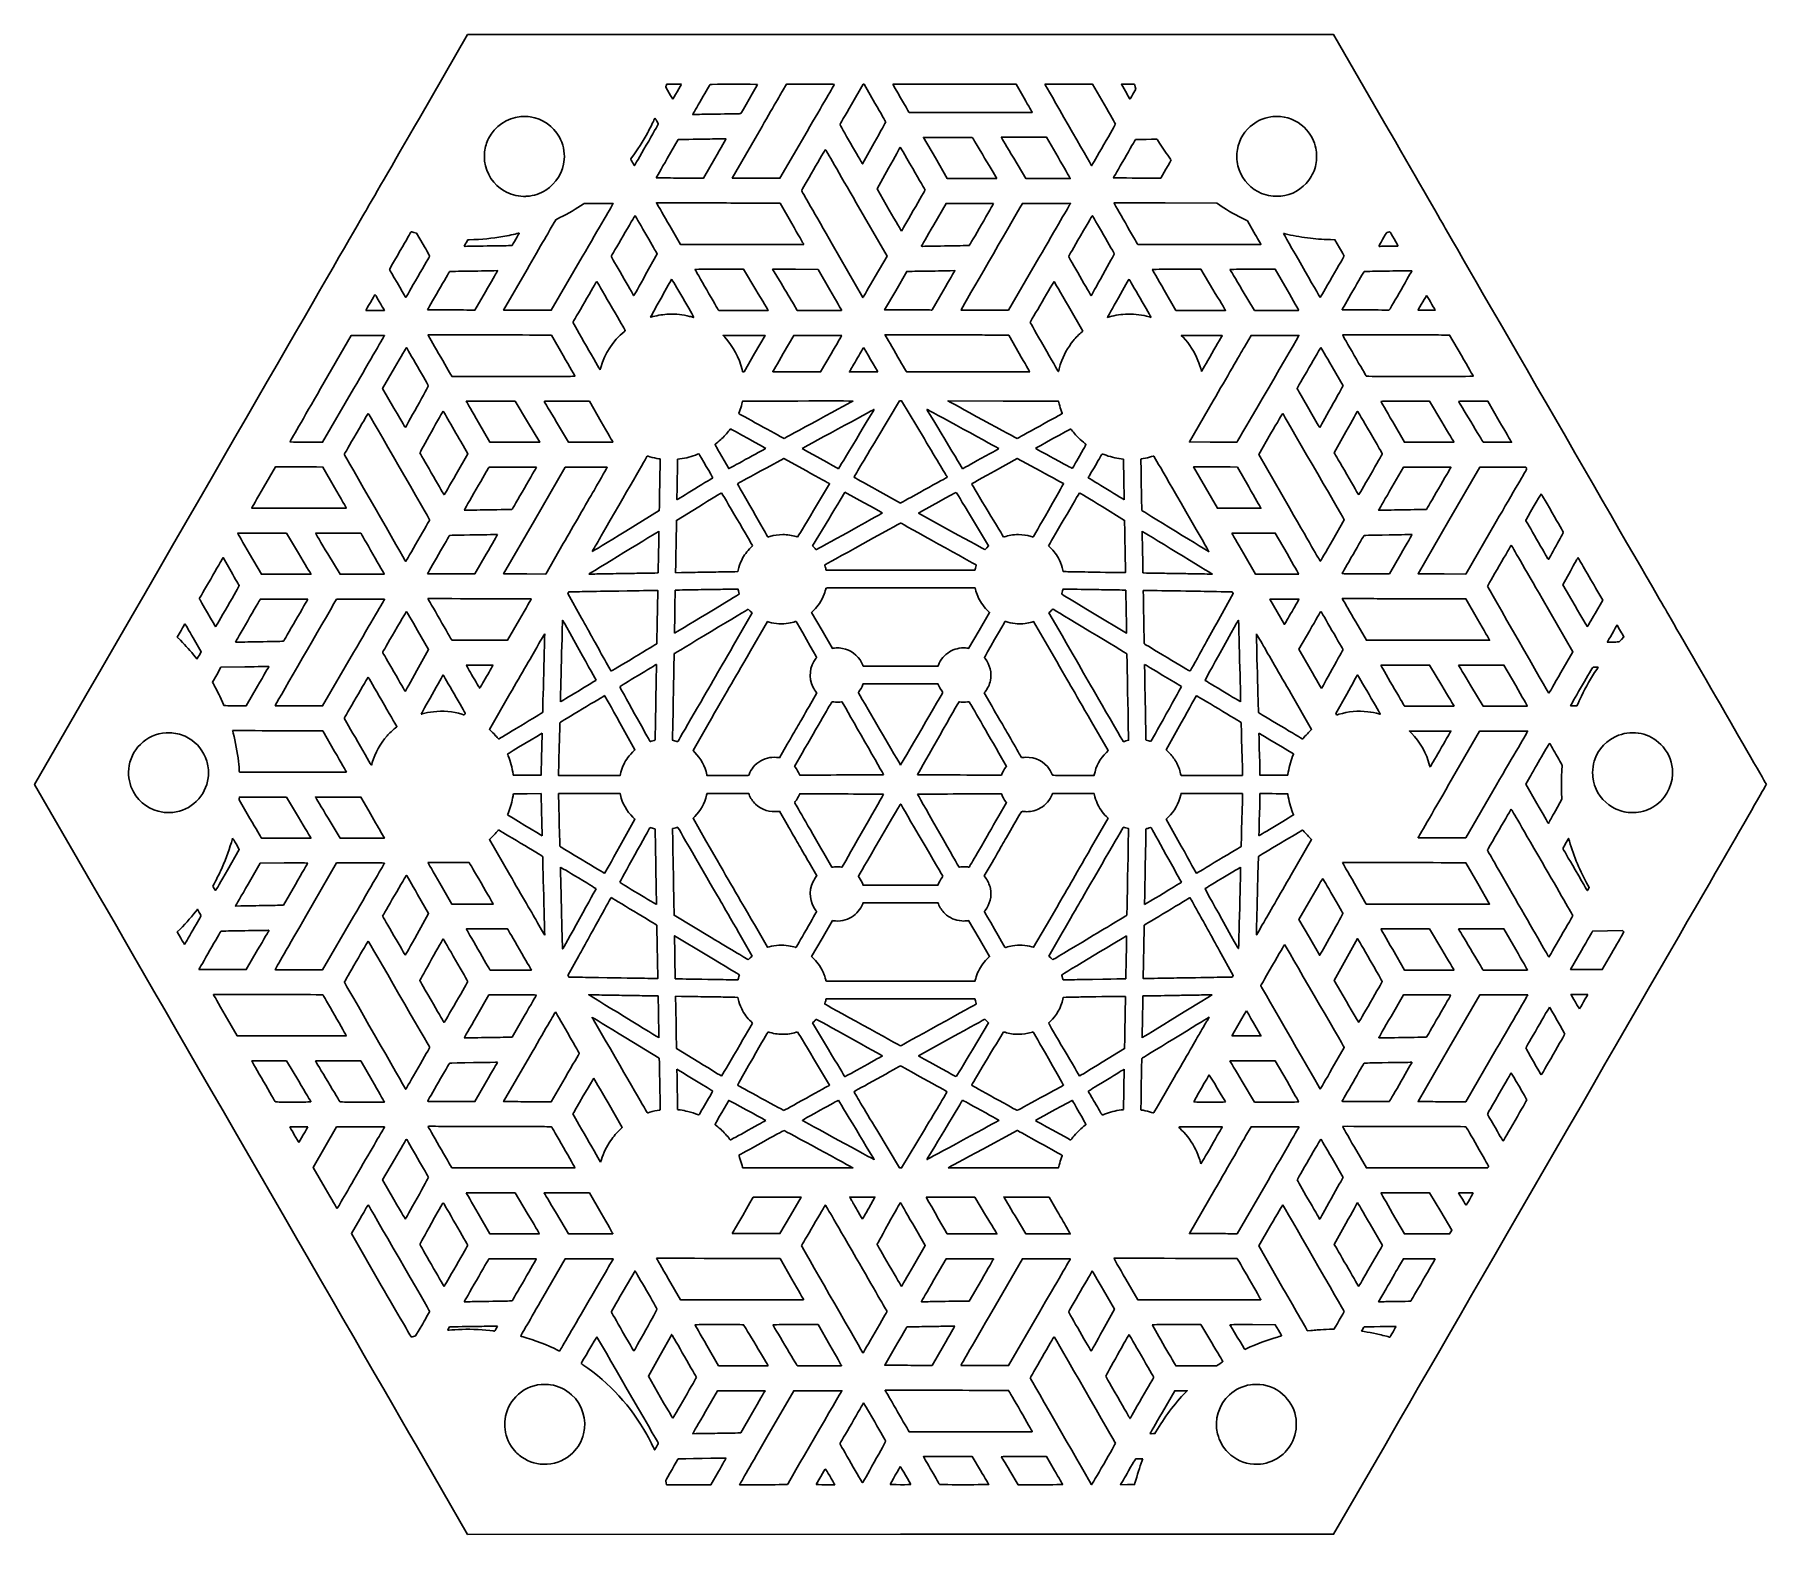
# Model space of a CAD drawing. Extents: x 18 to 192, y 74 to 223.
import ezdxf

# ---------------------------------------------------------------- set-up
doc = ezdxf.new("R2010")
doc.units = 0
doc.layers.add('Layer_1', color=7, linetype='CONTINUOUS')

msp = doc.modelspace()

# ---------------------------------------------------------------- linework, layer by layer
at = {"layer": 'Layer_1', "color": 7}
for points in [[(56.89823, 215.122553), (61.71697, 223.469274), (105.00534, 223.469274), (148.29371, 223.469274), (153.42114, 214.58633)], [(81.55596, 218.276381), (81.54166, 218.205821), (81.88548, 217.61109)], [(82.35847, 218.509215), (81.61746, 218.509215), (81.59386, 218.428075)], [(95.99377, 218.505731), (93.59158, 218.502131), (93.17162, 217.775408)], [(102.44677, 216.626814), (101.36352, 218.50216), (101.31672, 218.50216), (101.26992, 218.50216), (100.10495, 216.498382)], [(117.36726, 217.110615), (116.56422, 218.509219), (110.3999, 218.509219)], [(125.35286, 216.530131), (124.20986, 218.509214), (121.82105, 218.509215), (119.43225, 218.509215), (119.44895, 218.477465)], [(127.73371, 218.505878), (127.08244, 218.502178), (127.47793, 217.817789)], [(128.23954, 217.514386), (128.52542, 218.008275), (128.46452, 218.248164)], [(84.24389, 215.518901), (84.22239, 215.484861), (84.59464, 215.493661)], [(105.83275, 215.732813), (105.86065, 215.686953), (112.02017, 215.686953)], [(83.00296, 212.983084), (82.77474, 212.974784), (81.68, 211.079325)], [(90.46534, 213.09052), (88.17902, 209.132353), (88.4991, 209.124853)], [(90.87941, 209.114353), (92.93963, 209.111353), (95.66307, 213.797573)], [(109.72756, 213.199939), (107.29725, 213.196339), (108.48519, 211.139645), (109.67314, 209.08295), (112.1543, 209.08295)], [(120.74585, 211.225568), (119.61017, 213.203425), (117.34109, 213.203425), (115.07201, 213.203425), (115.09011, 213.169165)], [(101.17638, 210.595881), (101.20458, 210.549491), (102.36727, 212.640283)], [(84.37447, 209.128845), (85.30608, 209.125345), (86.43959, 211.087752)], [(103.80568, 210.11744), (102.65176, 208.040378), (103.87042, 205.930569)], [(116.32175, 211.109312), (117.53531, 209.083721), (119.7551, 209.083354), (121.97489, 209.082988), (121.92819, 209.165358), (121.9282, 209.165347)], [(124.08582, 210.397315), (124.10672, 210.364025), (124.13112, 210.404375)], [(130.12011, 209.132243), (131.02092, 209.132384), (131.54212, 210.034544), (131.54212, 210.034546)], [(74.82465, 206.599442), (73.36549, 206.599442), (73.26067, 206.526852)], [(83.05781, 206.650967), (80.59843, 206.660167), (80.73653, 206.421188)], [(94.12696, 204.590013), (92.95991, 206.623417), (89.23855, 206.632617)], [(102.47709, 199.2927), (103.65622, 201.334568), (100.57886, 206.662227)], [(111.93823, 206.598864), (109.56252, 206.598258), (108.3278, 204.45891)], [(121.94483, 206.504236), (122.00013, 206.599526), (119.59318, 206.595926), (117.18623, 206.592326), (116.92917, 206.147826)], [(136.78079, 206.509854), (136.60939, 206.627548), (131.47022, 206.642808)], [(70.95407, 205.171432), (70.53029, 204.958016), (70.27323, 204.512258)], [(81.94002, 204.337739), (83.00541, 202.493268), (89.17006, 202.493268), (95.33471, 202.493268), (95.31431, 202.525018), (95.31435, 202.524859)], [(140.3345, 203.727835), (139.68623, 204.856724), (139.16588, 205.118392)], [(57.28252, 202.481789), (56.62803, 203.614942), (56.35542, 203.688552)], [(61.88956, 202.968924), (61.75694, 202.965824), (61.56882, 202.641268)], [(148.89488, 202.152677), (148.42452, 202.96828), (147.97297, 202.97788)], [(68.88093, 195.9209), (70.08111, 195.9179), (73.17776, 201.245537)], [(79.52383, 199.472052), (80.68035, 201.552163), (80.54904, 201.779218)], [(98.18216, 202.516784), (101.24985, 197.173567), (101.27395, 197.212197)], [(114.61255, 195.92423), (115.79609, 195.92438), (118.84286, 201.166655), (118.84281, 201.166667)], [(128.69891, 202.524904), (128.71901, 202.493154), (134.87847, 202.493154), (141.03793, 202.493154), (141.01035, 202.546029)], [(64.63628, 199.718958), (64.72608, 199.872859), (64.33368, 199.863959)], [(67.66857, 200.0025), (65.32099, 195.9385), (66.50086, 195.9315)], [(90.54096, 197.969833), (89.31918, 200.009543), (86.88398, 200.009543)], [(97.93656, 197.956307), (96.76102, 200.002418), (94.4876, 200.006018), (92.21419, 200.009618), (93.05473, 198.609047)], [(105.78458, 199.794135), (105.63322, 199.790835), (104.52476, 197.871724), (103.41631, 195.95261), (105.74151, 195.94561)], [(110.41128, 199.831505), (110.43298, 199.872175), (109.97657, 199.862875)], [(136.23252, 198.004607), (135.03308, 200.008242), (132.59421, 200.008877)], [(143.64086, 197.968456), (142.46963, 200.008929), (140.2001, 200.009211)], [(62.37623, 195.93504), (62.44803, 195.93204), (63.49727, 197.748251)], [(108.11493, 195.93861), (108.16313, 195.93899), (109.27632, 197.865163), (109.27636, 197.864667)], [(131.34803, 197.936925), (132.53131, 195.88906), (135.01482, 195.88906), (137.49833, 195.88906), (137.46513, 195.94506), (137.46515, 195.94501)], [(139.16748, 197.937469), (140.39499, 195.88904), (142.60809, 195.88904)], [(52.47709, 195.88911), (53.4095, 195.88911), (53.35551, 195.98571)], [(94.28922, 196.54878), (94.68317, 195.88909), (96.8982, 195.88909)], [(123.15336, 193.77234), (123.22576, 193.83584), (121.79507, 196.31174)], [(153.89819, 195.98447), (153.89815, 195.98436)], [(156.76259, 195.97026), (156.74229, 195.93146), (157.59674, 195.93146), (158.45118, 195.93146), (158.43078, 195.97026)], [(77.36234, 193.76965), (77.49071, 193.87609), (77.37564, 194.07469)], [(51.76022, 193.40256), (50.09898, 193.39856), (47.02668, 188.07868)], [(71.28613, 191.37686), (70.10785, 193.42935), (67.90652, 193.43835)], [(88.3131, 193.40237), (87.26374, 193.39837), (87.4259, 193.22198)], [(90.40716, 191.57511), (91.45891, 193.39837), (90.41069, 193.40237)], [(96.73542, 193.40194), (94.32793, 193.39794), (93.27747, 191.57954)], [(107.48219, 193.45675), (103.45453, 193.46575), (103.48373, 193.41775)], [(116.86719, 191.60265), (115.81807, 193.42945), (113.66397, 193.43845)], [(135.11753, 193.40547), (133.06248, 193.40547), (133.24595, 193.21144)], [(144.83168, 193.3738), (144.84838, 193.4056), (142.44547, 193.4056), (140.04255, 193.4056), (139.34405, 192.19609)], [(161.08283, 191.37839), (159.89814, 193.43028), (159.08611, 193.43928)], [(89.28787, 189.75128), (89.35537, 189.75189), (90.40713, 191.57514), (90.40716, 191.57511)], [(94.62246, 189.75068), (97.01789, 189.75068), (98.06909, 191.55881)], [(54.41003, 190.14624), (53.22134, 188.10049), (54.35489, 186.13823)], [(60.09813, 189.39425), (60.15373, 189.29905), (66.31379, 189.29905)], [(72.46914, 189.31165), (72.46911, 189.3118)], [(99.99541, 189.93054), (99.89057, 189.75062), (101.30964, 189.75062)], [(105.58495, 189.78201), (105.60495, 189.75021), (111.76531, 189.75021)], [(117.92095, 189.76281), (117.921, 189.76326)], [(149.22253, 188.31849), (149.24793, 188.36079), (148.14348, 190.27284)], [(162.27222, 189.31315), (162.27222, 189.3128)], [(46.85451, 182.72708), (47.22318, 182.72408), (50.32232, 188.05646)], [(67.69767, 184.76197), (66.46718, 186.81465), (64.0282, 186.81513), (61.58922, 186.81561), (61.63632, 186.73201)], [(75.07873, 184.76982), (73.90423, 186.81562), (71.63512, 186.81562)], [(94.73946, 186.8408), (89.21794, 186.8368), (89.15114, 186.56869)], [(107.38395, 183.04549), (105.10661, 186.84386), (105.00459, 186.84386), (104.90257, 186.84386), (102.62527, 183.04484)], [(120.85811, 186.56873), (120.79131, 186.83684), (115.26863, 186.83984), (109.74596, 186.84284), (109.80946, 186.80924)], [(136.26515, 186.86566), (133.88474, 182.74471), (135.94765, 182.73771)], [(159.11696, 184.76529), (157.89257, 186.80899), (155.45394, 186.81299)], [(164.86397, 184.83175), (163.72097, 186.81476), (162.25694, 186.81542)], [(62.81941, 184.67949), (63.95536, 182.71059), (66.44174, 182.70994), (68.92812, 182.70929), (67.69762, 184.76197), (67.69767, 184.76197)], [(70.6094, 184.73455), (71.82289, 182.70931), (74.03806, 182.70931)], [(118.91274, 184.3307), (118.91275, 184.33042)], [(142.00558, 183.56263), (140.81094, 181.50698), (143.88394, 176.15407)], [(149.5227, 183.74778), (148.36207, 181.66065), (148.39327, 181.60805)], [(154.20292, 184.74978), (155.3811, 182.71012), (157.86123, 182.71012)], [(60.58001, 179.51794), (61.75698, 181.55474), (61.28281, 182.3758)], [(76.25324, 182.71631), (76.25324, 182.71665)], [(138.32356, 182.72711), (138.63657, 182.72411), (138.66367, 182.76291), (138.66365, 182.76226)], [(160.34136, 182.71612), (160.34136, 182.71565)], [(164.66931, 182.70939), (166.08691, 182.70939), (166.04691, 182.77889), (166.04694, 182.77925)], [(44.25629, 180.2533), (42.50651, 180.25266), (41.32118, 178.1977)], [(48.42949, 178.18931), (47.25458, 180.2353), (46.63033, 180.2443)], [(66.23455, 180.22577), (63.86408, 180.22577), (63.82988, 180.17287)], [(73.58491, 180.2224), (71.47798, 180.2184), (68.40095, 174.89145), (65.32392, 169.56451), (65.52866, 169.55651)], [(84.86102, 181.53598), (84.83982, 181.56748), (84.69871, 181.50978)], [(87.14039, 181.29217), (87.82978, 180.08552), (87.98003, 180.16622)], [(95.58891, 179.85708), (93.34164, 181.10035), (91.6378, 180.17464)], [(118.97211, 179.84959), (116.66949, 181.10028), (114.38342, 179.83483)], [(135.7516, 180.25156), (134.29702, 180.24756), (135.48847, 178.18381), (136.67993, 176.12006), (138.85946, 176.12006), (141.03899, 176.12006), (140.99231, 176.20148)], [(139.81073, 178.26006), (138.67583, 180.23656), (137.94101, 180.24656)], [(160.01499, 180.194), (160.03189, 180.2258), (157.65595, 180.2258), (155.28, 180.2258), (154.12491, 178.22555)], [(167.56628, 180.14825), (167.52188, 180.22585), (165.21223, 180.22563), (162.90256, 180.2254), (159.82415, 174.89515), (156.74573, 169.5649), (156.98076, 169.5569)], [(96.31819, 175.90746), (97.9126, 178.56706), (97.8744, 178.59046)], [(123.79159, 179.2142), (123.76409, 179.1692), (123.88687, 179.0942)], [(127.3261, 178.9917), (127.32623, 178.99174)], [(102.6763, 177.92033), (105.00463, 176.6306), (105.04693, 176.6545)], [(49.60911, 176.13127), (49.60911, 176.13138)], [(77.53735, 173.8373), (80.87463, 175.88059), (80.88483, 175.96839)], [(84.84867, 176.27604), (82.60324, 174.90105), (82.6031, 174.70265)], [(97.82026, 175.03108), (96.20979, 172.34499), (96.38799, 172.15889)], [(106.86358, 175.67184), (106.80338, 175.63704), (110.1091, 173.80523)], [(113.62215, 172.16154), (113.79949, 172.34499), (112.19163, 175.0261)], [(127.40616, 174.7026), (127.40602, 174.9014), (125.15503, 176.27952)], [(148.17756, 172.8952), (149.36668, 174.9553), (149.33428, 175.0119)], [(152.88, 176.07134), (152.7902, 175.91737), (153.18264, 175.92637)], [(155.57886, 175.96597), (155.57886, 175.96579)], [(44.8091, 171.62506), (43.60718, 173.62884), (41.1683, 173.63284)], [(51.07069, 173.58302), (51.03629, 173.63592), (48.77048, 173.63592)], [(115.40582, 173.26961), (115.40584, 173.26971)], [(143.64404, 171.58277), (142.46918, 173.62888), (140.29878, 173.63288)], [(159.36087, 169.5463), (161.50596, 169.5433), (164.55376, 174.78738), (164.55372, 174.78781)], [(39.9226, 171.56458), (41.10635, 169.51609), (43.58887, 169.51609), (46.07138, 169.51609), (46.04119, 169.56837)], [(47.74175, 171.56387), (48.96941, 169.51647), (51.18922, 169.51599)], [(61.41308, 169.56523), (62.45498, 169.56537), (63.58266, 171.51752), (63.58266, 171.51705)], [(67.63218, 169.54591), (69.53096, 169.54291), (71.2891, 172.58821)], [(139.3158, 171.55713), (140.49408, 169.51614), (142.65661, 169.516)], [(152.85599, 169.56147), (153.87258, 169.55847), (155.00441, 171.5178), (155.00441, 171.51719)], [(38.08315, 169.7825), (37.27458, 171.18236), (37.24268, 171.12856)], [(82.5187, 169.80525), (82.51856, 169.67825), (83.11477, 169.68825)], [(85.03036, 169.72005), (85.03035, 169.71934)], [(88.45239, 169.77794), (88.7347, 169.78694), (88.7673, 169.93596)], [(97.54806, 170.02001), (97.56526, 169.93911), (97.85588, 169.93511)], [(112.01245, 169.93411), (112.01258, 169.93407)], [(112.01258, 169.93407), (112.44476, 169.94307), (112.46156, 170.02197)], [(121.24196, 169.93552), (121.27456, 169.7865), (121.55687, 169.7785)], [(127.09205, 169.6875), (127.49072, 169.6855), (127.49058, 169.80898), (127.49056, 169.80834)], [(171.9688, 169.82302), (171.21803, 168.47254), (172.43656, 166.36293)], [(75.68177, 169.56537), (75.68174, 169.56547)], [(82.72314, 167.93695), (82.48325, 167.92795), (82.45325, 166.24873)], [(88.78097, 167.96195), (88.76387, 168.03825), (88.08397, 168.02825)], [(112.48904, 168.01382), (112.45594, 168.15614), (110.12024, 168.16514)], [(121.48004, 168.03585), (121.24784, 168.03885), (121.22904, 167.96215)], [(127.56441, 165.84656), (127.52601, 167.92795), (127.33551, 167.93695)], [(144.81902, 169.5265), (144.81902, 169.52607)], [(174.43665, 165.59808), (175.20109, 166.92299), (174.61779, 167.93347)], [(43.37618, 167.03191), (41.00433, 167.03191), (40.98373, 167.00011)], [(51.02087, 167.02834), (48.62029, 167.02434), (48.36322, 166.57984)], [(72.01802, 167.7662), (71.85386, 167.7662), (71.80226, 167.6795), (71.75066, 167.5928), (73.11838, 165.12893)], [(80.73989, 167.75705), (80.74056, 167.9107), (80.26431, 167.9017)], [(136.60876, 164.62038), (138.2587, 167.59225), (138.207, 167.67895), (138.1553, 167.76565), (137.97703, 167.76565)], [(143.38518, 167.02833), (141.93253, 167.02433), (142.65932, 165.76547), (143.38611, 164.50661), (143.40981, 164.54491)], [(151.46877, 167.08328), (149.1649, 167.09228), (149.30271, 166.85349)], [(162.69304, 165.02247), (161.52606, 167.05588), (157.64935, 167.06488)], [(171.02804, 159.69669), (172.22263, 161.76654), (169.14508, 167.09444)], [(62.93516, 162.92904), (65.71435, 162.93304), (66.90404, 164.99284)], [(85.64438, 165.57592), (85.64418, 165.57592)], [(88.66926, 163.05224), (90.1647, 165.6553), (89.97394, 165.84529)], [(91.8706, 164.73612), (91.70504, 164.78372), (90.00617, 161.85457)], [(96.32939, 165.92671), (96.10532, 165.70381), (97.15278, 163.90751), (98.20024, 162.11121), (98.26234, 162.12281)], [(111.74648, 162.12323), (111.80918, 162.11153), (112.85648, 163.90794), (113.90378, 165.70436), (113.67983, 165.92716)], [(119.9253, 161.98829), (118.30398, 164.78337), (118.13878, 164.73587)], [(120.03196, 165.8429), (119.84377, 165.65568), (121.14887, 163.38404)], [(124.35802, 165.57919), (127.59652, 163.6302), (127.59952, 163.6976)], [(127.56422, 165.84641), (127.56441, 165.84656)], [(144.14136, 165.80167), (144.14134, 165.80213)], [(150.50591, 164.77006), (151.5713, 162.92542), (157.73595, 162.92527), (163.9006, 162.92513), (163.8803, 162.95683), (163.88031, 162.95731)], [(33.0752, 163.91079), (32.6906, 163.24493), (33.01369, 162.91944)], [(34.88258, 161.40729), (35.09009, 161.7658), (34.28486, 163.1606)], [(41.28342, 162.77677), (41.28346, 162.77691)], [(56.66387, 159.89397), (57.82489, 161.98365), (56.72871, 163.88335)], [(145.91393, 163.91002), (144.81803, 162.02287), (145.95039, 160.06131)], [(175.66845, 162.76182), (175.65265, 162.73172), (176.14264, 162.73772)], [(176.88313, 164.0099), (176.63624, 164.43765), (176.61214, 164.39795)], [(176.73252, 162.75112), (176.73254, 162.75061)], [(176.73254, 162.75061), (176.83244, 162.75861), (177.07724, 163.00371), (177.32205, 163.24881), (177.22605, 163.41548)], [(45.89144, 156.35616), (47.23026, 156.3563), (50.32586, 161.68324), (50.32586, 161.68377)], [(78.35195, 161.18564), (78.35185, 161.18509)], [(39.46131, 160.26265), (37.06787, 160.22405), (36.63782, 159.47954), (36.20777, 158.73504), (36.31437, 158.5478)], [(105.00662, 160.32339), (108.74367, 160.32539), (108.7871, 160.43704)], [(134.45252, 160.73488), (134.45267, 160.73532)], [(159.1068, 158.40279), (157.88535, 160.442), (155.45001, 160.442)], [(166.50266, 158.38886), (165.32721, 160.43497), (163.05854, 160.43897)], [(174.59845, 160.00456), (174.74602, 160.22329), (174.48354, 160.22729)], [(39.38664, 156.37065), (39.59699, 156.37093), (40.72982, 158.33211), (40.72982, 158.33212)], [(65.95543, 157.55446), (63.90902, 154.01074), (64.22854, 153.6876)], [(95.85845, 156.29947), (96.64227, 157.65282), (96.58497, 157.71762)], [(108.76985, 158.50357), (108.74595, 158.57947), (105.00543, 158.57947), (101.2649, 158.57947), (101.2313, 158.48587)], [(113.45579, 157.75952), (113.36799, 157.65081), (114.15131, 156.29848)], [(145.8008, 153.70876), (146.10077, 154.0099), (144.05415, 157.55404)], [(162.02923, 158.36051), (163.25187, 156.32204), (165.46551, 156.32204)], [(23.60625, 139.55367), (18.43914, 148.50328), (23.57388, 157.39717)], [(99.21072, 156.67615), (99.15642, 156.76955), (99.09602, 156.75675)], [(110.91327, 156.75703), (110.85287, 156.76983), (110.79857, 156.67643)], [(149.6047, 157.51699), (148.53162, 155.58682), (148.56972, 155.52382)], [(155.36882, 156.35328), (155.38902, 156.32158), (157.8667, 156.32158)], [(167.67863, 156.33264), (167.67863, 156.33217)], [(172.01429, 156.4381), (171.98059, 156.3781), (172.31169, 156.3781), (172.6428, 156.3781), (172.66137, 156.42387)], [(54.47682, 154.14092), (54.64849, 154.28145), (54.60829, 154.35255)], [(78.19736, 151.71914), (78.44133, 151.96388), (76.9357, 154.67542)], [(85.74601, 154.47416), (84.25879, 151.88556), (84.43016, 151.7142)], [(84.37724, 155.61722), (84.37763, 155.61726)], [(125.57902, 151.71388), (125.75037, 151.88523), (124.10089, 154.75606)], [(133.07354, 154.67546), (131.5679, 151.9639), (131.7992, 151.7333)], [(48.43009, 151.80864), (47.24873, 153.86634), (46.42279, 153.8673)], [(82.21882, 153.12793), (82.21482, 152.91869), (82.39826, 152.87149)], [(92.78749, 151.19687), (92.90349, 151.17637), (93.67534, 152.51797)], [(127.40133, 152.81458), (127.40177, 152.81453)], [(127.65297, 152.88333), (127.79408, 152.91743), (127.79008, 153.12025)], [(159.93387, 153.67231), (160.03007, 153.83812), (157.95422, 153.83812), (155.87838, 153.83812), (156.08137, 153.62984)], [(167.68608, 153.79957), (167.70898, 153.83837), (165.30376, 153.83837), (162.89853, 153.83837), (159.82433, 148.51681)], [(95.17362, 151.6327), (94.41126, 150.30948), (94.47266, 150.23178)], [(115.53653, 150.23206), (115.59803, 150.30976), (114.83567, 151.63298)], [(49.61201, 149.7411), (49.61146, 149.74136)], [(66.28503, 149.48854), (66.29303, 149.43574), (66.83157, 149.43174)], [(68.2203, 149.42474), (69.0705, 149.42174), (69.07068, 149.45669)], [(70.81434, 149.64354), (70.80634, 149.40724), (72.42575, 149.40324)], [(75.50416, 149.39924), (76.96316, 149.39938), (76.99616, 149.54755), (76.99579, 149.54823)], [(85.63636, 149.47697), (85.65216, 149.39827), (87.63782, 149.40327)], [(89.72267, 149.41587), (89.72272, 149.41539)], [(89.72272, 149.41539), (89.82192, 149.42339), (89.85512, 149.51069)], [(94.89369, 149.5156), (94.92599, 149.4338), (96.6562, 149.4428)], [(100.84471, 149.4618), (100.84482, 149.46209)], [(114.41161, 149.43805), (115.08377, 149.43605), (115.11579, 149.51659)], [(124.09948, 149.39637), (124.35601, 149.39337), (124.37209, 149.47419)], [(139.19808, 149.41225), (139.1981, 149.41239)], [(140.93862, 149.4527), (140.93862, 149.4209), (141.52191, 149.4209)], [(142.91129, 149.43069), (143.71743, 149.43969), (143.72643, 149.50439)], [(142.91133, 149.4299), (142.91129, 149.43069)], [(167.90661, 149.23507), (167.49871, 148.53348), (168.61308, 146.60334)], [(44.82116, 145.22707), (43.61066, 147.24849), (41.25802, 147.24849), (38.90538, 147.24849), (38.89638, 147.11333), (38.88738, 146.97816), (39.96819, 145.10602)], [(51.85044, 145.85149), (51.05246, 147.24143), (48.77891, 147.24543), (46.50536, 147.24943), (46.53796, 147.19533)], [(69.07068, 147.55409), (69.07068, 147.59169), (67.6848, 147.58169)], [(76.99577, 147.45979), (76.96277, 147.60795), (73.88807, 147.60295)], [(89.85544, 147.49767), (89.82204, 147.58497), (89.72284, 147.59297)], [(96.65632, 147.56494), (94.92611, 147.57394), (94.89381, 147.49204)], [(115.11548, 147.4926), (115.08318, 147.5745), (113.35297, 147.5655)], [(136.12116, 147.60272), (133.04646, 147.60772), (133.01346, 147.45956)], [(141.52181, 147.58641), (140.93852, 147.58641), (140.93852, 147.55461)], [(143.72637, 147.50371), (143.71737, 147.56841), (142.91123, 147.57741)], [(161.06773, 143.16316), (161.50481, 143.16332), (164.58402, 148.46204), (164.58399, 148.46204)], [(170.47895, 145.87508), (171.1237, 147.03461), (171.1091, 147.25797)], [(93.67573, 144.48998), (92.90406, 145.83117), (92.78784, 145.81357)], [(114.8356, 145.3756), (115.59784, 146.69892), (115.53644, 146.77652)], [(47.76932, 145.14212), (48.9681, 143.14302), (51.18694, 143.14302), (53.40579, 143.14302), (53.0271, 143.80185)], [(76.93553, 142.33141), (78.44332, 145.04777), (78.25691, 145.22647)], [(82.39861, 144.13634), (82.21516, 144.08934), (82.21916, 143.81652)], [(84.43245, 145.29738), (84.25865, 145.12358), (85.55554, 142.86622)], [(124.10084, 142.25198), (125.75025, 145.12286), (125.57978, 145.29342)], [(127.79052, 143.88788), (127.79452, 144.09069), (127.65341, 144.12479)], [(131.75317, 145.2265), (131.56642, 145.04662), (133.07396, 142.33072)], [(142.55482, 144.40703), (142.5549, 144.40783)], [(169.74895, 144.63979), (169.77045, 144.60639), (169.80235, 144.66099)], [(37.72159, 139.94296), (38.90153, 141.98642), (38.57325, 142.5567)], [(41.07676, 143.18802), (41.10456, 143.14212), (43.58859, 143.14212), (46.07262, 143.14212), (46.05224, 143.17391)], [(64.20846, 143.2992), (63.90849, 142.99806), (65.95519, 139.45392)], [(69.173, 143.53372), (69.17273, 143.53374)], [(76.93544, 142.33164), (76.93553, 142.33141)], [(144.05838, 139.46138), (146.10108, 142.99887), (145.80085, 143.2996)], [(171.87267, 142.82965), (171.78997, 143.11724), (171.76127, 143.06954)], [(43.37366, 140.6548), (40.99925, 140.6508), (39.77999, 138.54119)], [(51.02416, 140.65819), (48.62685, 140.65819), (45.55257, 135.33648)], [(96.5851, 139.29075), (96.6425, 139.35565), (95.85862, 140.70895)], [(97.32539, 141.64791), (98.14437, 140.23185), (98.19487, 140.23985)], [(98.38597, 140.26435), (98.38598, 140.26457)], [(99.09604, 140.25117), (99.15644, 140.23847), (99.21074, 140.33187)], [(110.79855, 140.33243), (110.85285, 140.23903), (110.91325, 140.25183)], [(111.24177, 140.27273), (111.24174, 140.27257)], [(114.15126, 140.71007), (113.36785, 139.35782), (113.45565, 139.24902)], [(136.82136, 140.95669), (136.82139, 140.95692)], [(162.71359, 138.60859), (161.53273, 140.66529), (160.92767, 140.67429)], [(43.11423, 136.42478), (43.31273, 136.42492), (44.52098, 138.51689)], [(58.94949, 138.62423), (60.1454, 136.55266), (62.21736, 136.55244), (64.28932, 136.55223), (64.26132, 136.59813), (64.26132, 136.59776)], [(101.23165, 138.52161), (101.26495, 138.42871), (105.00548, 138.42871), (108.746, 138.42871), (108.7699, 138.50456)], [(150.37758, 138.61396), (151.56865, 136.55219), (157.73155, 136.55219), (163.89445, 136.55219), (162.71359, 138.60859)], [(56.6661, 133.52095), (57.82484, 135.60527), (56.7224, 137.51439)], [(131.25602, 137.60804), (131.25582, 137.60802)], [(146.01633, 137.06098), (144.83398, 135.01299), (145.87329, 133.21373), (146.9126, 131.41447), (146.9367, 131.45377)], [(173.76905, 138.06473), (173.84725, 138.20293), (173.72138, 138.42516)], [(34.89945, 135.71699), (34.71727, 136.0322), (34.68197, 135.9857)], [(38.53901, 136.39073), (38.51731, 136.34983), (39.03731, 136.35983)], [(41.23653, 136.39703), (41.23651, 136.39718)], [(44.91926, 129.98249), (47.23322, 129.98349), (50.32622, 135.30338), (50.32622, 135.30306)], [(82.36646, 135.56526), (82.37046, 135.43259), (86.06757, 133.20634)], [(108.787, 136.57064), (108.7435, 136.68153), (105.00463, 136.68153), (101.26569, 136.68153), (101.22219, 136.57064)], [(32.98572, 134.04918), (32.6956, 133.7549), (33.05703, 133.12887)], [(65.74628, 134.01537), (65.71188, 134.06827), (63.65034, 134.06827)], [(85.64976, 131.43041), (82.41274, 133.37804), (82.40974, 133.30334)], [(89.97608, 131.16548), (90.16485, 131.35295), (88.83151, 133.67373)], [(90.48903, 134.32129), (91.70546, 132.22472), (91.87063, 132.27222)], [(95.58909, 133.99717), (95.58899, 133.99705)], [(98.27211, 134.88385), (98.20001, 134.89565), (97.15249, 133.09947), (96.10496, 131.30329), (96.32941, 131.08048)], [(113.6797, 131.0804), (113.90408, 131.30315), (112.85654, 133.0996), (111.80899, 134.89606), (111.74689, 134.88446)], [(118.13877, 132.27212), (118.30395, 132.22462), (119.92527, 135.01969)], [(121.17817, 133.67382), (119.84487, 131.35309), (120.03086, 131.16628)], [(141.31029, 134.70328), (141.31042, 134.70328)], [(159.11179, 132.01552), (157.88222, 134.06826), (155.44892, 134.06826)], [(166.50166, 132.011), (165.32419, 134.06168), (163.05855, 134.06568)], [(177.15691, 133.47316), (177.32171, 133.75993), (177.25231, 133.82723), (177.18291, 133.89453), (175.69443, 133.86983), (174.20596, 133.84513), (174.18496, 133.81343)], [(38.41429, 129.9976), (39.59963, 129.99774), (40.73211, 131.95793), (40.73211, 131.95748)], [(123.92418, 133.19555), (123.92374, 133.19551)], [(137.95596, 129.24227), (138.15539, 129.24227), (138.20709, 129.32897), (138.25879, 129.41567), (136.89107, 131.87954)], [(150.71842, 133.05657), (150.69402, 133.09617), (149.52827, 131.0003), (148.36253, 128.90443), (149.57743, 126.80102)], [(154.20302, 131.9893), (155.3813, 129.94853), (157.86133, 129.94816)], [(173.07494, 131.89654), (171.98595, 130.01133), (173.22272, 130.00433)], [(174.80501, 129.99733), (175.15054, 129.99757), (176.0713, 131.59213), (176.07132, 131.59184)], [(63.9432, 129.97957), (63.9631, 129.94787), (66.03121, 129.94787), (68.09931, 129.94787), (68.07141, 129.9937)], [(72.82823, 131.35746), (71.75057, 129.4157), (71.80227, 129.329), (71.85387, 129.2423), (72.01803, 129.2423)], [(82.44504, 131.15432), (82.48344, 129.07998), (82.73038, 129.06998)], [(89.97613, 131.16524), (89.97608, 131.16548)], [(160.34136, 129.95516), (160.34136, 129.9553)], [(163.22876, 129.98032), (163.24886, 129.94862), (165.46398, 129.94862)], [(167.6791, 129.95462), (167.67913, 129.9543)], [(80.48304, 129.1037), (80.74057, 129.1007), (80.73989, 129.2524), (80.73989, 129.25287)], [(88.3336, 128.97658), (88.76509, 128.97358), (88.78153, 129.04825)], [(110.12106, 128.84228), (110.1211, 128.84244)], [(110.1211, 128.84244), (112.45767, 128.85144), (112.47507, 128.93594)], [(129.26949, 129.2581), (129.26875, 129.09756), (129.75911, 129.10656)], [(131.08203, 129.12956), (131.08197, 129.12977)], [(66.23173, 127.46318), (63.85609, 127.46318), (62.61811, 125.32)], [(74.0801, 127.46985), (73.83315, 127.47585), (73.88955, 127.44215)], [(80.77441, 127.28875), (80.76741, 127.36005), (79.65684, 127.37735)], [(83.11475, 127.31983), (82.51854, 127.32983), (82.51854, 127.21694)], [(88.7673, 127.07152), (88.7347, 127.22053), (88.45238, 127.22953)], [(97.98842, 127.0727), (97.56454, 127.0637), (97.54774, 126.9848)], [(112.46158, 126.9848), (112.44478, 127.0637), (112.0209, 127.0727)], [(121.55673, 127.22894), (121.27435, 127.22094), (121.23465, 127.044)], [(129.93618, 127.37078), (129.24195, 127.36078), (129.23495, 127.28888)], [(157.65322, 127.45973), (155.27381, 127.45573), (154.03992, 125.3196)], [(167.66278, 127.3801), (167.70988, 127.4632), (165.30567, 127.4632), (162.90144, 127.4632), (159.82244, 122.13273), (156.74344, 116.80226), (157.71334, 116.79526)], [(172.86357, 127.52075), (172.02256, 127.52075), (172.04926, 127.47485)], [(37.49917, 125.43398), (38.69651, 123.35899), (44.15399, 123.35872)], [(65.98965, 123.23869), (66.17533, 123.24669), (67.38665, 125.34304)], [(96.38747, 124.84561), (96.20978, 124.66217), (97.79622, 122.01633)], [(112.19204, 121.98106), (113.79949, 124.66217), (113.62228, 124.84561)], [(132.67047, 125.32945), (132.66996, 125.32985)], [(135.64142, 124.8845), (135.84245, 125.23312), (135.68471, 125.13652)], [(49.61146, 123.36572), (49.61146, 123.36513)], [(63.87074, 123.2016), (63.87074, 123.20219)], [(80.88473, 121.03941), (80.87453, 121.12721), (77.53725, 123.17054)], [(80.84815, 123.39653), (80.84771, 123.39681)], [(110.11467, 123.20312), (106.80209, 121.36956), (106.89119, 121.31976)], [(139.57735, 123.35749), (141.03835, 123.35749), (141.02159, 123.38973)], [(155.58285, 123.20763), (155.58285, 123.20819)], [(67.91164, 121.28604), (65.32167, 116.80227), (66.26837, 116.79527)], [(82.60674, 122.26813), (82.61074, 122.10299), (84.85441, 120.72763)], [(88.65735, 121.97666), (88.65691, 121.97606)], [(125.15508, 120.72759), (127.40602, 122.10579), (127.40573, 122.25512)], [(148.17057, 120.12544), (149.3647, 122.19272), (149.3437, 122.23502)], [(160.09436, 116.78496), (161.50547, 116.78196), (164.56058, 122.03936)], [(44.83492, 118.8252), (43.60732, 120.87363), (41.8736, 120.87363)], [(52.17346, 118.9097), (51.04541, 120.87362), (48.77538, 120.87362)], [(97.87439, 118.41722), (97.91259, 118.44062), (96.31818, 121.10022)], [(125.15503, 120.728), (125.15508, 120.72759)], [(143.64086, 118.83162), (142.46963, 120.87255), (140.2001, 120.87294)], [(55.51325, 118.0818), (55.54175, 118.0349), (55.57255, 118.0889)], [(62.14573, 116.80208), (62.45271, 116.80226), (63.58642, 118.76371)], [(68.64846, 116.78467), (70.08185, 116.78167), (71.47774, 119.18179)], [(99.40967, 119.32478), (99.43667, 119.27908), (99.48307, 119.30598)], [(139.16716, 118.80042), (140.39435, 116.75286), (142.60778, 116.75286)], [(51.19471, 116.7532), (53.4095, 116.7532), (53.35551, 116.84948)], [(77.06073, 114.09414), (77.18383, 114.21149), (75.76251, 116.67466)], [(87.98003, 116.84136), (87.82978, 116.92206), (87.14039, 115.7154)], [(153.59252, 116.79881), (153.86396, 116.79581), (153.89832, 116.84813)], [(51.01957, 114.26638), (48.61768, 114.26238), (47.45007, 112.24095), (46.28245, 110.21952), (47.4763, 108.1515)], [(79.92684, 115.72972), (79.92698, 115.72974)], [(137.14711, 114.22416), (137.17371, 114.27006), (135.01671, 114.27006)], [(142.44611, 114.26985), (140.04252, 114.26965), (139.50299, 113.33499)], [(45.29873, 113.483), (45.29873, 113.48343)], [(102.62529, 113.96272), (104.90261, 110.16369), (105.00461, 110.16369), (105.10661, 110.16369), (107.38395, 113.96273)], [(116.701, 113.8995), (116.6569, 113.9208), (113.22261, 112.05456)], [(54.41044, 111.01018), (53.22142, 108.96388), (54.35435, 107.00239)], [(102.36821, 111.00664), (102.36859, 111.00686)], [(149.21545, 109.16886), (149.24785, 109.22526), (148.14476, 111.13439)], [(150.37399, 112.23941), (151.57132, 110.1646), (157.63455, 110.16415), (163.69778, 110.16368), (163.74891, 110.2479)], [(51.05559, 110.17911), (51.05559, 110.1797)], [(60.12668, 110.20966), (60.15478, 110.16376), (66.31313, 110.16376)], [(72.47148, 110.16876), (72.47146, 110.169)], [(115.26867, 110.16743), (120.79135, 110.17043), (120.85813, 110.43886)], [(67.69132, 105.63585), (66.46718, 107.67942), (64.02831, 107.67979)], [(75.07496, 105.64016), (73.90374, 107.67998), (71.63538, 107.67998)], [(136.42445, 108.00471), (133.88545, 103.6091), (135.71515, 103.6021)], [(138.09519, 103.5915), (138.64552, 103.5885), (141.74291, 108.91758), (141.74291, 108.917)], [(160.00726, 103.76538), (160.11765, 103.95674), (159.00463, 105.81491), (157.8916, 107.67308), (155.45465, 107.67708)], [(62.77713, 105.61593), (63.9554, 103.5748), (66.43543, 103.57429)], [(70.59541, 105.62082), (71.8238, 103.57357), (74.0397, 103.57357)], [(94.00069, 105.42236), (95.0626, 107.24975), (92.67541, 107.25375)], [(101.82481, 106.14916), (102.44089, 107.2568), (101.17992, 107.2568), (99.91895, 107.2568), (100.13346, 106.88483)], [(113.51425, 105.44705), (112.4308, 107.2568), (109.98974, 107.2568)], [(120.53012, 106.08558), (119.86187, 107.24975), (117.59357, 107.25375), (115.32526, 107.25775), (115.35786, 107.20345)], [(154.19905, 105.61987), (155.3804, 103.57446), (157.63863, 103.5746), (159.89686, 103.57474), (160.00726, 103.7661), (160.00726, 103.76538)], [(161.90786, 107.05816), (161.90786, 107.0584)], [(50.94084, 105.04011), (50.10416, 103.60049), (53.09278, 98.42282)], [(92.3677, 103.5953), (92.93877, 103.59544), (94.00069, 105.42283), (94.00069, 105.42236)], [(106.288, 100.37485), (107.46798, 102.41819), (106.22954, 104.56232)], [(116.46285, 105.36191), (117.53526, 103.57471), (119.75354, 103.57471), (121.9718, 103.57471), (121.58507, 104.24761)], [(142.00584, 104.42619), (140.81104, 102.37009), (143.23371, 98.14959)], [(149.52253, 104.61093), (148.36264, 102.52568), (148.40064, 102.45938)], [(153.14946, 102.37235), (153.17536, 102.42445), (151.94292, 104.55808)], [(68.91546, 103.58329), (68.91546, 103.58305)], [(76.25089, 103.58687), (76.25089, 103.58705)], [(109.61427, 103.66909), (109.66957, 103.57389), (112.15413, 103.57389), (114.63868, 103.57389), (114.61821, 103.60555)], [(73.88001, 101.08698), (71.47855, 101.08298), (69.24525, 97.21654)], [(94.14124, 99.05159), (92.96593, 101.0977), (92.19078, 101.1067)], [(111.93936, 101.08728), (109.56572, 101.08328), (108.34635, 98.97367)], [(119.59146, 101.09055), (117.1935, 101.09055), (114.11884, 95.76826)], [(156.86706, 101.09065), (155.28063, 101.09065), (154.78555, 100.2334)], [(78.4842, 99.83801), (78.4603, 99.87671), (77.27091, 97.82985)], [(81.8078, 99.05204), (83.00204, 96.98458), (89.15969, 96.98458)], [(111.68755, 96.85727), (111.87936, 96.85741), (113.09161, 98.95547)], [(127.51363, 99.05953), (128.7113, 96.98489), (134.87516, 96.98459)], [(95.31696, 96.99518), (95.31696, 96.9949)], [(125.23254, 93.9528), (126.39144, 96.03671), (125.28653, 97.94969)], [(153.54124, 98.07918), (152.79202, 96.7822), (153.23999, 96.7912)], [(64.23057, 96.83099), (64.23057, 96.83041)], [(73.60544, 96.4662), (73.60544, 96.4666)], [(107.10506, 96.82316), (107.08316, 96.78226), (107.6173, 96.79226)], [(113.41735, 90.4091), (115.79963, 90.40978), (118.88997, 95.7298), (118.88997, 95.72977)], [(154.8364, 96.8175), (154.8364, 96.81727)], [(56.31877, 93.30562), (56.52792, 93.36462), (57.23296, 94.58523)], [(60.25784, 94.28065), (59.91873, 94.27165), (59.82493, 94.10749)], [(64.54873, 94.05399), (64.54871, 94.05414)], [(82.15131, 93.48821), (82.12761, 93.52741), (80.96191, 91.43164), (79.7962, 89.33587), (81.01276, 87.22762)], [(97.92986, 92.45237), (96.75354, 94.50061), (94.49028, 94.50061)], [(106.85319, 94.29586), (105.63963, 94.27586), (105.61843, 94.24446)], [(136.11428, 92.6838), (135.02457, 94.50061), (132.58962, 94.50061)], [(142.78855, 93.93616), (142.46827, 94.49355), (140.20059, 94.49755)], [(145.67489, 93.9003), (145.69339, 93.8715), (146.02885, 93.9092)], [(85.63713, 92.42054), (86.81541, 90.38031), (89.29543, 90.3801)], [(104.50862, 92.32838), (103.41998, 90.44367), (104.5439, 90.43667)], [(106.91665, 90.42657), (108.16548, 90.42357), (109.29441, 92.37933)], [(139.62065, 92.1111), (139.62065, 92.11047)], [(132.45278, 90.51072), (132.52928, 90.38019), (134.5668, 90.38019), (136.60432, 90.38019), (136.92365, 90.59316)], [(91.4274, 87.82774), (91.4674, 87.89654), (89.08766, 87.89254), (86.70793, 87.88854), (85.5015, 85.8001)], [(99.12548, 87.86504), (99.14248, 87.89674), (96.73899, 87.89674), (94.3355, 87.89674), (91.64791, 83.24505)], [(133.52875, 87.75861), (133.66151, 87.89619), (133.04201, 87.89618), (132.42252, 87.89618), (131.18427, 85.75221)], [(88.87569, 83.67161), (89.03097, 83.67961), (90.20919, 85.71926)], [(84.25935, 83.65064), (84.22365, 83.58964), (84.58821, 83.59864)], [(85.79944, 83.62044), (85.79941, 83.62071)], [(105.76854, 83.94869), (105.86054, 83.78994), (112.01894, 83.78994)], [(118.17733, 83.79694), (118.17735, 83.79739)], [(130.28882, 83.60161), (130.43845, 83.61061), (130.54041, 83.78843)], [(130.28882, 83.60127), (130.28882, 83.60161)], [(153.40624, 82.39346), (148.29547, 73.53873), (105.00871, 73.53473), (61.72195, 73.53073), (56.57148, 82.45342)], [(69.67047, 80.54412), (69.6704, 80.54455)], [(81.56762, 78.69626), (81.61962, 78.49882), (83.82947, 78.4991), (86.03932, 78.49938), (86.80575, 79.82706), (86.80573, 79.82691)], [(113.00964, 79.91068), (112.17403, 81.3064), (109.73452, 81.3064), (107.29501, 81.3064), (107.32981, 81.2464)], [(115.9182, 79.89179), (116.75359, 78.49832), (118.98393, 78.49832)], [(120.40346, 79.92709), (119.61151, 81.30645), (117.34138, 81.30645)], [(88.93529, 78.54605), (88.91029, 78.49875), (91.29368, 78.49875)], [(97.49045, 78.49874), (98.42343, 78.49874), (98.37675, 78.58063)], [(113.84527, 78.5063), (113.84524, 78.50663)], [(127.04181, 78.57984), (126.99511, 78.49764), (127.69764, 78.50164), (128.40018, 78.50564), (128.43967, 78.65356)]]:
    msp.add_lwpolyline(points, dxfattribs=at)
for points in [[(82.66865, 217.756664)], [(128.23947, 217.5144)], [(86.99183, 215.533411)], [(103.52996, 214.741272)], [(118.17499, 215.699463)], [(79.59018, 212.42733)], [(125.32529, 212.469665)], [(114.63547, 209.08885)], [(67.68779, 207.311917)], [(143.00586, 207.320217)], [(106.28107, 205.8771)], [(64.10815, 202.344766)], [(109.81461, 202.344905)], [(153.91375, 202.318203)], [(56.75397, 199.271411)], [(79.5238, 199.472049)], [(102.47713, 199.292697)], [(125.22586, 199.455322)], [(148.16259, 199.251099)], [(91.77061, 195.90964)], [(99.11267, 195.89969)], [(144.81664, 195.90854)], [(84.35074, 195.19548)], [(125.88143, 195.24622)], [(121.01009, 190.56239)], [(136.12657, 191.59217)], [(75.03238, 190.20223)], [(102.72159, 189.76822)], [(56.66775, 186.2819)], [(148.06467, 186.23707)], [(96.81426, 184.96706)], [(100.58855, 183.0303)], [(89.83161, 181.17119)], [(113.0396, 181.07868)], [(122.8833, 181.31636)], [(60.57997, 179.51798)], [(151.97344, 179.46487)], [(84.45171, 178.07066)], [(107.37944, 177.94606)], [(64.16707, 175.9658)], [(77.53737, 173.83727)], [(91.94827, 173.2977)], [(99.90126, 173.80549)], [(56.75947, 172.90223)], [(113.62211, 172.16155)], [(135.8272, 171.80524)], [(148.17754, 172.89523)], [(170.53575, 172.35605)], [(53.40263, 169.52609)], [(136.14744, 169.5485)], [(37.71579, 166.31072)], [(174.43665, 165.59808)], [(34.88258, 161.40729)], [(56.66387, 159.89397)], [(63.61128, 159.28375)], [(148.1675, 160.04131)], [(171.02804, 159.69669)], [(72.80182, 157.84555)], [(139.00597, 156.82604)], [(160.33631, 156.34258)], [(61.4487, 155.53909)], [(67.03163, 154.37374)], [(131.57176, 155.55239)], [(148.82724, 155.51832)], [(80.23265, 152.87401)], [(107.11956, 154.06666)], [(145.35524, 153.23123)], [(158.90901, 151.89784)], [(52.12319, 150.44326)], [(32.24073, 145.7037)], [(170.47899, 145.87511)], [(178.7669, 145.72368)], [(80.54204, 140.24808)], [(37.72164, 139.94292)], [(69.33286, 137.37348)], [(173.76897, 138.06473)], [(72.90566, 135.07721)], [(138.90805, 136.18859)], [(34.25917, 133.94812)], [(56.6661, 133.52095)], [(148.08581, 133.51798)], [(171.02437, 133.31258)], [(115.54689, 132.22047)], [(122.94686, 128.99551)], [(60.58026, 126.75876)], [(151.9816, 126.7235)], [(173.2951, 126.78335)], [(108.80147, 124.46414)], [(112.19209, 121.98103)], [(170.2395, 121.49076)], [(56.77117, 120.16459)], [(101.35689, 120.34385)], [(148.17058, 120.1254)], [(132.3628, 119.20182)], [(46.06722, 116.76501)], [(85.54593, 116.64143)], [(95.58854, 117.15039)], [(118.97183, 117.1575)], [(137.48275, 116.77875)], [(144.81664, 116.77176)], [(125.3952, 115.52999)], [(166.4385, 114.90484)], [(89.77301, 113.93135)], [(111.26997, 112.97224)], [(122.05023, 112.9941)], [(75.09353, 110.99276)], [(136.08385, 112.38266)], [(100.25516, 110.16874)], [(56.66716, 107.14216)], [(101.82481, 106.14916)], [(148.05774, 107.08743)], [(60.58178, 100.38291)], [(106.288, 100.37485)], [(151.96639, 100.31586)], [(141.03263, 96.99489)], [(109.82361, 96.82956)], [(79.52809, 93.96401)], [(102.45843, 93.74502)], [(125.23254, 93.9528)], [(146.66063, 93.9697)], [(154.24394, 93.78364)], [(56.31877, 93.30554)], [(91.77546, 90.3881)], [(99.11089, 90.39216)], [(83.4335, 87.18547)], [(129.13487, 87.16967)], [(80.61088, 82.29824)], [(102.37304, 80.75612)], [(125.31517, 80.5583)], [(140.98091, 80.55986)], [(93.69116, 78.51635)], [(106.03945, 78.51066)], [(121.20484, 78.52302)]]:
    msp.add_lwpolyline(points, close=True, dxfattribs=at)
for points in [[(81.59386, 218.428075), (81.58086, 218.383445), (81.56386, 218.315186), (81.55596, 218.276381)], [(83.09478, 218.497675), (83.09778, 218.503975), (82.76603, 218.509215), (82.35847, 218.509215)], [(82.66865, 217.756673), (82.90043, 218.157875), (83.09219, 218.491325), (83.09478, 218.497675)], [(85.96501, 218.491584), (85.95701, 218.481884), (85.57156, 217.81672), (85.1081, 217.013445)], [(90.71324, 218.491584), (90.72344, 218.517524), (85.98595, 218.517524), (85.96501, 218.491584)], [(89.02622, 215.572759), (89.03682, 215.582159), (90.70238, 218.463845), (90.71324, 218.491584)], [(95.66307, 213.797573), (97.16097, 216.374976), (98.38864, 218.489507), (98.39123, 218.496531)], [(98.39123, 218.496531), (98.39423, 218.504131), (97.42273, 218.507851), (95.99377, 218.505731)], [(110.3999, 218.509219), (107.00952, 218.509219), (104.23558, 218.506419), (104.23558, 218.503019)], [(104.23558, 218.503019), (104.23558, 218.497319), (105.77033, 215.835386), (105.83275, 215.732813)], [(119.44895, 218.477465), (119.47245, 218.432735), (124.06033, 210.437914), (124.08582, 210.397315)], [(128.39432, 218.498778), (128.38932, 218.504678), (128.09191, 218.507878), (127.73371, 218.505878)], [(128.46452, 218.248164), (128.43102, 218.380102), (128.39952, 218.492879), (128.39432, 218.498778)], [(81.88548, 217.61109), (82.07458, 217.283988), (82.23333, 217.0188), (82.23826, 217.021783)], [(82.23826, 217.021783), (82.24326, 217.024783), (82.43686, 217.355463), (82.66865, 217.756664)], [(85.1081, 217.013445), (84.64463, 216.21017), (84.25574, 215.537625), (84.24389, 215.518901)], [(93.17162, 217.775408), (92.94065, 217.375711), (91.72282, 215.267511), (90.46534, 213.09052)], [(100.10495, 216.498382), (99.46421, 215.396304), (98.93985, 214.488254), (98.9397, 214.480493)], [(103.53002, 214.741272), (103.53002, 214.746872), (103.04256, 215.595374), (102.44677, 216.626814)], [(118.175, 215.699504), (118.172, 215.706404), (117.80893, 216.341383), (117.36726, 217.110615)], [(126.49544, 214.522826), (126.49567, 214.538346), (125.98151, 215.441636), (125.35286, 216.530131)], [(127.47793, 217.817789), (127.97829, 216.951919), (127.9439, 217.010451), (127.94913, 217.015875)], [(127.94913, 217.015875), (127.95113, 217.018375), (128.08224, 217.242761), (128.23947, 217.5144)], [(51.64051, 206.013831), (51.88195, 206.432931), (54.24792, 210.531856), (56.89823, 215.122553)], [(67.02957, 215.278607), (65.65228, 215.146852), (64.43882, 214.317826), (63.8184, 213.084762)], [(67.99118, 215.251267), (67.75016, 215.288727), (67.2762, 215.302207), (67.02957, 215.278607)], [(70.89447, 213.232352), (70.28307, 214.32611), (69.22939, 215.058826), (67.99118, 215.251267)], [(80.3458, 214.90383), (80.22301, 214.632807), (79.90454, 213.996199), (79.74224, 213.69733)], [(80.4449, 215.112843), (80.4399, 215.106543), (80.3951, 215.012486), (80.3458, 214.90383)], [(80.6273, 214.824586), (80.5322, 214.989429), (80.45015, 215.119144), (80.4449, 215.112843)], [(80.77925, 214.488574), (80.79945, 214.523684), (80.79445, 214.534734), (80.6273, 214.824586)], [(84.59464, 215.493661), (84.79937, 215.498461), (85.87811, 215.516391), (86.99183, 215.533411)], [(86.99179, 215.533399), (88.10551, 215.550419), (89.02101, 215.568129), (89.02622, 215.572759)], [(102.36727, 212.640283), (103.00675, 213.790218), (103.52996, 214.735663), (103.52996, 214.741272)], [(112.02017, 215.686953), (115.59407, 215.686953), (118.17772, 215.692153), (118.17499, 215.699463)], [(142.01713, 215.251632), (141.22328, 215.122635), (140.53332, 214.797461), (139.9508, 214.277775)], [(142.97777, 215.279022), (142.74392, 215.302192), (142.23987, 215.287822), (142.01713, 215.251632)], [(145.6012, 213.951316), (144.93574, 214.706931), (144.00684, 215.177039), (142.97777, 215.279022)], [(63.8184, 213.084762), (63.63204, 212.71439), (63.48023, 212.205541), (63.42437, 211.764106)], [(71.38434, 210.997481), (71.44764, 211.738525), (71.26583, 212.568037), (70.89447, 213.232352)], [(79.74224, 213.69733), (79.27654, 212.839761), (78.67871, 211.907681), (78.11951, 211.167309)], [(79.59025, 212.42733), (80.23271, 213.54105), (80.76776, 214.468609), (80.77925, 214.488574)], [(84.27541, 213.006684), (83.70108, 212.998284), (83.12848, 212.987674), (83.00296, 212.983084)], [(86.44146, 213.040874), (85.82445, 213.030464), (84.84973, 213.015084), (84.27541, 213.006684)], [(86.43959, 211.087752), (87.06302, 212.167084), (87.57089, 213.052338), (87.5682, 213.054984)], [(87.5682, 213.054984), (87.5652, 213.057584), (87.05847, 213.051284), (86.44146, 213.040874)], [(98.9397, 214.480493), (98.93949, 214.469533), (101.05512, 210.795153), (101.17638, 210.595881)], [(112.175, 213.185829), (112.1614, 213.199889), (111.66, 213.202779), (109.72756, 213.199939)], [(114.63547, 209.088907), (114.63547, 209.099867), (112.19232, 213.167949), (112.175, 213.185829)], [(115.09011, 213.169165), (115.10011, 213.150325), (115.6543, 212.223387), (116.32175, 211.109312)], [(125.32527, 212.46966), (125.96864, 213.583379), (126.49522, 214.507304), (126.49544, 214.522826)], [(128.48666, 212.975663), (128.47666, 212.964303), (126.27713, 209.150724), (126.27713, 209.145353)], [(129.56775, 212.999123), (128.97553, 212.989013), (128.48904, 212.978463), (128.48666, 212.975663)], [(130.65989, 213.001123), (130.64819, 213.013583), (130.38586, 213.013113), (129.56775, 212.999123)], [(130.78611, 212.801275), (130.72511, 212.902169), (130.66834, 212.992101), (130.65989, 213.001123)], [(139.9508, 214.277775), (139.17861, 213.588878), (138.71839, 212.657775), (138.62465, 211.594763)], [(146.52596, 212.104919), (146.38019, 212.803759), (146.07474, 213.413624), (145.6012, 213.951316)], [(153.42114, 214.58633), (156.24123, 209.700711), (158.96065, 204.989011), (159.46428, 204.115886)], [(63.42437, 211.764106), (63.39987, 211.570517), (63.39997, 211.025053), (63.42456, 210.832773)], [(78.40653, 210.385449), (78.41453, 210.394749), (78.94772, 211.313611), (79.59018, 212.42733)], [(97.49245, 211.989574), (97.47715, 211.989044), (95.11268, 207.90694), (95.11361, 207.882709)], [(100.57886, 206.662227), (98.88631, 209.59244), (97.49743, 211.989746), (97.49245, 211.989574)], [(104.97506, 212.210717), (104.96706, 212.201817), (104.44034, 211.259823), (103.80568, 210.11744)], [(106.22524, 210.086995), (105.31694, 211.661199), (104.98643, 212.222646), (104.97506, 212.210717)], [(121.9282, 209.165347), (121.9025, 209.210647), (121.37047, 210.137747), (120.74585, 211.225568)], [(124.13112, 210.404375), (124.14452, 210.426565), (124.68192, 211.355945), (125.32529, 212.469665)], [(131.84976, 211.227886), (131.4854, 211.714885), (131.08214, 212.311399), (130.78611, 212.801275)], [(132.05948, 210.944713), (132.05748, 210.949113), (131.96298, 211.076544), (131.84976, 211.227886)], [(138.62465, 211.594763), (138.57895, 211.076361), (138.65995, 210.48195), (138.8488, 209.950819)], [(146.60366, 211.298428), (146.60366, 211.645156), (146.58806, 211.807447), (146.52596, 212.104919)], [(146.52596, 210.491937), (146.58796, 210.789408), (146.60366, 210.951699), (146.60366, 211.298428)], [(63.42456, 210.832773), (63.58766, 209.556435), (64.29991, 208.474071), (65.39473, 207.838823)], [(69.52804, 207.914857), (70.60512, 208.601161), (71.27461, 209.712918), (71.38434, 210.997481)], [(78.11951, 211.167309), (78.06211, 211.091309), (78.01716, 211.024), (78.01961, 211.017742)], [(78.01961, 211.017742), (78.02161, 211.011442), (78.10671, 210.862847), (78.20756, 210.687438)], [(78.20756, 210.687438), (78.3449, 210.448671), (78.39491, 210.372769), (78.40653, 210.385449)], [(81.68, 211.079325), (81.07789, 210.036823), (80.58143, 209.173908), (80.57676, 209.161735)], [(107.45815, 207.930266), (107.45915, 207.939466), (106.90434, 208.910029), (106.22524, 210.086995)], [(131.54212, 210.034546), (131.82878, 210.530734), (132.06159, 210.940309), (132.05948, 210.944713)], [(138.8488, 209.950819), (139.22624, 208.889077), (140.05215, 208.02594), (141.10086, 207.597243)], [(145.83093, 208.927761), (146.17425, 209.393108), (146.40515, 209.912737), (146.52596, 210.491937)], [(65.39473, 207.838823), (65.97406, 207.502682), (66.63354, 207.317791), (67.31384, 207.300785)], [(67.68779, 207.311915), (68.30726, 207.348895), (68.99182, 207.573188), (69.52804, 207.914857)], [(80.57676, 209.161735), (80.56876, 209.141745), (80.7069, 209.139255), (82.00556, 209.135945)], [(82.00556, 209.135945), (82.79607, 209.133945), (83.86208, 209.130745), (84.37447, 209.128845)], [(88.4991, 209.124853), (88.67515, 209.120753), (89.74628, 209.116053), (90.87941, 209.114353)], [(95.11361, 207.882709), (95.11409, 207.870219), (96.49494, 205.455554), (98.18216, 202.516784)], [(106.28107, 205.8771), (106.92746, 206.997105), (107.45715, 207.92103), (107.45815, 207.930266)], [(112.1543, 209.08295), (113.51894, 209.08295), (114.63547, 209.08565), (114.63547, 209.08885)], [(126.27713, 209.145353), (126.27713, 209.139453), (128.4624, 209.132023), (130.12011, 209.132243)], [(143.00586, 207.320215), (144.11634, 207.422482), (145.15744, 208.014899), (145.83093, 208.927761)], [(67.31384, 207.300785), (67.39144, 207.298885), (67.47718, 207.298785), (67.50434, 207.300587)], [(67.50434, 207.300587), (67.53154, 207.302387), (67.61406, 207.307487), (67.68779, 207.311917)], [(73.26067, 206.526852), (72.61548, 206.080025), (71.75973, 205.577162), (70.95407, 205.171432)], [(73.17776, 201.245537), (74.88091, 204.176051), (76.27652, 206.579525), (76.27911, 206.586592)], [(76.27911, 206.586592), (76.28211, 206.594292), (75.69597, 206.599442), (74.82465, 206.599442)], [(80.73653, 206.421188), (80.81243, 206.28975), (81.35405, 205.352198), (81.94002, 204.337739)], [(89.23855, 206.632617), (87.1918, 206.637717), (84.41046, 206.645927), (83.05781, 206.650967)], [(116.92917, 206.147826), (115.15319, 203.076913), (111.03718, 195.94562), (111.03718, 195.93953)], [(111.88454, 202.389636), (111.89774, 202.403006), (114.29619, 206.553247), (114.30695, 206.581304)], [(114.30695, 206.581304), (114.31295, 206.596094), (113.87064, 206.599364), (111.93823, 206.598864)], [(118.84281, 201.166667), (120.51853, 204.04992), (121.91444, 206.451826), (121.94483, 206.504236)], [(126.32465, 206.651708), (126.31965, 206.646708), (128.61323, 202.660232), (128.69891, 202.524904)], [(131.47022, 206.642808), (128.64367, 206.651208), (126.32817, 206.655188), (126.32465, 206.651708)], [(139.16588, 205.118392), (138.27404, 205.566863), (137.47629, 206.032272), (136.78079, 206.509854)], [(141.10086, 207.597243), (141.70145, 207.351728), (142.33989, 207.258886), (143.00586, 207.320217)], [(23.57388, 157.39717), (40.01907, 185.88192), (51.25651, 205.347266), (51.64051, 206.013831)], [(70.27323, 204.512258), (70.13184, 204.26709), (68.95975, 202.2377), (67.66857, 200.0025)], [(78.46273, 205.376452), (78.45223, 205.378952), (76.0839, 201.310732), (76.0839, 201.290138)], [(79.4452, 203.690174), (78.9103, 204.616319), (78.46819, 205.375144), (78.46273, 205.376452)], [(95.31435, 202.524859), (95.30315, 202.542319), (94.76883, 203.471641), (94.12696, 204.590013)], [(103.87042, 205.930569), (104.54069, 204.770175), (105.09285, 203.825252), (105.09745, 203.830743)], [(105.09745, 203.830743), (105.10245, 203.836243), (105.63468, 204.757092), (106.28107, 205.8771)], [(108.3278, 204.45891), (107.6487, 203.282268), (107.09111, 202.314604), (107.0887, 202.308545)], [(124.18314, 205.367877), (124.17104, 205.381007), (123.8828, 204.895442), (122.98205, 203.344638)], [(126.38131, 201.555535), (126.37931, 201.574575), (124.20749, 205.341408), (124.18314, 205.367877)], [(56.08032, 203.759112), (56.07932, 203.757412), (55.59116, 202.912897), (54.99633, 201.882367)], [(56.35542, 203.688552), (56.20548, 203.729032), (56.08169, 203.760782), (56.08032, 203.759112)], [(61.56882, 202.641268), (61.46536, 202.462763), (61.38058, 202.312393), (61.38042, 202.307116)], [(65.24657, 203.277466), (64.15723, 203.088551), (63.18365, 202.999068), (61.88956, 202.968924)], [(66.7837, 203.606602), (66.47746, 203.521542), (65.72538, 203.360503), (65.24657, 203.277466)], [(66.17267, 202.384395), (66.18477, 202.396495), (66.89475, 203.628954), (66.8916, 203.632392)], [(66.8916, 203.632392), (66.8896, 203.634192), (66.8414, 203.622592), (66.7837, 203.606602)], [(80.54904, 201.779218), (80.47684, 201.904099), (79.98009, 202.76403), (79.4452, 203.690174)], [(122.98205, 203.344638), (122.33019, 202.222356), (121.79761, 201.296193), (121.79853, 201.286498)], [(141.01035, 202.546029), (140.99515, 202.575139), (140.69105, 203.106946), (140.3345, 203.727835)], [(143.28556, 203.588928), (143.27856, 203.581828), (146.95098, 197.187349), (146.96222, 197.187349)], [(143.4657, 203.550548), (143.3694, 203.574398), (143.2883, 203.591668), (143.28556, 203.588928)], [(145.67991, 203.143583), (144.92631, 203.239563), (144.13293, 203.385385), (143.4657, 203.550548)], [(147.97297, 202.97788), (147.11087, 202.99617), (146.47849, 203.04187), (145.67991, 203.143583)], [(153.58634, 203.659589), (153.56264, 203.636709), (152.80602, 202.324971), (152.80602, 202.306783)], [(153.93566, 203.753229), (153.92306, 203.766729), (153.61055, 203.682969), (153.58634, 203.659589)], [(154.34891, 203.043559), (154.12742, 203.427691), (153.94145, 203.747044), (153.93566, 203.753229)], [(154.73485, 202.336166), (154.74595, 202.342066), (154.61557, 202.581081), (154.34891, 203.043559)], [(159.46428, 204.115886), (162.35244, 199.108866), (181.30317, 166.28697), (181.33083, 166.24389)], [(54.99633, 201.882367), (54.02199, 200.194335), (53.91645, 200.005572), (53.93124, 199.977367)], [(56.75397, 199.27141), (57.40464, 200.398249), (57.93702, 201.326605), (57.93702, 201.334423)], [(57.93702, 201.334423), (57.93702, 201.342223), (57.64249, 201.858555), (57.28252, 202.481789)], [(61.38042, 202.307116), (61.38026, 202.301816), (61.53094, 202.300716), (61.71527, 202.304716)], [(61.71527, 202.304716), (61.89959, 202.308616), (62.97639, 202.326676), (64.10815, 202.344766)], [(64.10815, 202.344735), (65.23991, 202.362825), (66.16895, 202.380665), (66.17267, 202.384395)], [(76.0839, 201.290138), (76.0839, 201.280238), (78.25612, 197.507911), (78.32338, 197.401016)], [(107.0887, 202.308545), (107.0867, 202.302445), (107.23551, 202.300745), (107.42031, 202.304745)], [(107.42031, 202.304745), (107.6051, 202.308745), (108.68254, 202.326775), (109.81461, 202.344905)], [(109.81461, 202.344876), (110.94668, 202.363016), (111.87815, 202.383156), (111.88454, 202.389636)], [(121.79853, 201.286498), (121.80053, 201.262988), (124.04924, 197.370621), (124.0602, 197.371292)], [(125.22586, 199.455322), (125.86227, 200.601253), (126.38222, 201.546347), (126.38131, 201.555535)], [(148.16259, 199.25108), (148.81766, 200.386143), (149.35624, 201.319835), (149.35944, 201.325954)], [(149.35944, 201.325954), (149.36244, 201.332054), (149.15358, 201.704096), (148.89488, 202.152677)], [(152.80602, 202.306783), (152.80602, 202.296783), (152.85572, 202.294793), (152.95772, 202.300583)], [(152.95772, 202.300583), (153.04112, 202.305283), (153.47136, 202.313253), (153.91375, 202.318203)], [(153.91375, 202.318206), (154.35613, 202.323106), (154.72563, 202.331236), (154.73485, 202.336166)], [(53.93124, 199.977367), (53.94644, 199.948287), (55.36, 197.482591), (55.48535, 197.266425)], [(55.55635, 197.195865), (55.56435, 197.210575), (56.1033, 198.144571), (56.75397, 199.271411)], [(59.92402, 199.785269), (59.91302, 199.775669), (57.72583, 195.9915), (57.71515, 195.96364)], [(61.93751, 199.824419), (60.83543, 199.807579), (59.92936, 199.789959), (59.92402, 199.785269)], [(64.33368, 199.863959), (64.11786, 199.859059), (63.03959, 199.841259), (61.93751, 199.824419)], [(63.49727, 197.748251), (64.07433, 198.747494), (64.58689, 199.634312), (64.63628, 199.718958)], [(78.35578, 197.379846), (78.36178, 197.386546), (78.88771, 198.327987), (79.5238, 199.472049)], [(86.88398, 200.009543), (84.69533, 200.009543), (84.44962, 200.007343), (84.45713, 199.987773)], [(84.45713, 199.987773), (84.46723, 199.961573), (86.79257, 195.93196), (86.8122, 195.90674)], [(101.27395, 197.212197), (101.28715, 197.233447), (101.82861, 198.16967), (102.47713, 199.292697)], [(107.72805, 199.825525), (106.74239, 199.810095), (105.86782, 199.795965), (105.78458, 199.794135)], [(109.97657, 199.862875), (109.72554, 199.857775), (108.71371, 199.840965), (107.72805, 199.825525)], [(109.27636, 197.864667), (109.88861, 198.924059), (110.39932, 199.809136), (110.41128, 199.831505)], [(124.0602, 197.371292), (124.0652, 197.371574), (124.58944, 198.309393), (125.22586, 199.455322)], [(132.59421, 200.008877), (131.20435, 200.00923), (130.15736, 200.004177), (130.16004, 199.997147)], [(130.16004, 199.997147), (130.16304, 199.990347), (130.69722, 199.06325), (131.34803, 197.936925)], [(140.2001, 200.009211), (138.95185, 200.009366), (137.93268, 200.004211), (137.93526, 199.997691)], [(137.93526, 199.997691), (137.93826, 199.991191), (138.49235, 199.0641), (139.16748, 197.937469)], [(146.96222, 197.187349), (146.96722, 197.187349), (147.50752, 198.116037), (148.16259, 199.251099)], [(151.3433, 199.778376), (151.3224, 199.758246), (149.13713, 195.97372), (149.13713, 195.95767)], [(152.89069, 199.817656), (151.81338, 199.801086), (151.35479, 199.789446), (151.3433, 199.778376)], [(155.27326, 199.855866), (154.80493, 199.847766), (153.73277, 199.830606), (152.89069, 199.817656)], [(153.89815, 195.98436), (153.98125, 196.11301), (156.13698, 199.858302), (156.13122, 199.864066)], [(156.13122, 199.864066), (156.12722, 199.867566), (155.7416, 199.863897), (155.27326, 199.855866)], [(52.46724, 197.493049), (52.45024, 197.475309), (51.54468, 195.90786), (51.54468, 195.89611)], [(52.89229, 196.79595), (52.58602, 197.330029), (52.47909, 197.505391), (52.46724, 197.493049)], [(74.63046, 198.799918), (74.60826, 198.773928), (72.25617, 194.71429), (72.25454, 194.69918)], [(75.95024, 196.54214), (75.22956, 197.790008), (74.63566, 198.806008), (74.63046, 198.799918)], [(78.32338, 197.401016), (78.33488, 197.382726), (78.34948, 197.373196), (78.35578, 197.379846)], [(82.12218, 199.025765), (82.10908, 199.012295), (80.0234, 195.26282), (80.01085, 195.23011)], [(84.35066, 195.19547), (84.32416, 195.26307), (82.13024, 199.03403), (82.12218, 199.025765)], [(91.77061, 195.90961), (91.76661, 195.92091), (91.21294, 196.84799), (90.54096, 197.969833)], [(93.05473, 198.609047), (93.51703, 197.838734), (94.07255, 196.91161), (94.28922, 196.54878)], [(99.11267, 195.89961), (99.11236, 195.90561), (98.58311, 196.83094), (97.93656, 197.956307)], [(120.3539, 198.797535), (120.3437, 198.807135), (117.95611, 194.70898), (117.96119, 194.69057)], [(121.79507, 196.31174), (121.00819, 197.673486), (120.35966, 198.792093), (120.3539, 198.797535)], [(127.84636, 199.024432), (127.84036, 199.030832), (127.36245, 198.186754), (126.7853, 197.148609)], [(130.05228, 195.20035), (130.05728, 195.20535), (127.86611, 199.004687), (127.84636, 199.024432)], [(137.46515, 195.94501), (137.44695, 195.97581), (136.89222, 196.90261), (136.23252, 198.004607)], [(144.81664, 195.90851), (144.81364, 195.91921), (144.28503, 196.8462), (143.64086, 197.968456)], [(157.59675, 197.392534), (157.58575, 197.392393), (156.8523, 196.14184), (156.76259, 195.97026)], [(158.43078, 195.97026), (158.33498, 196.15233), (157.60766, 197.392675), (157.59675, 197.392534)], [(51.54468, 195.89611), (51.54468, 195.89211), (51.96427, 195.88911), (52.47709, 195.88911)], [(53.35551, 195.98571), (53.32581, 196.03891), (53.11737, 196.40348), (52.89229, 196.79595)], [(55.48535, 197.266425), (55.53495, 197.180955), (55.54355, 197.172375), (55.55635, 197.195865)], [(57.71515, 195.96364), (57.70915, 195.94914), (58.15114, 195.94494), (60.00632, 195.94204)], [(60.00632, 195.94204), (61.27026, 195.94004), (62.33672, 195.93704), (62.37623, 195.93504)], [(66.50086, 195.9315), (67.14979, 195.9275), (68.22082, 195.9225), (68.88093, 195.9209)], [(77.37564, 194.07469), (77.31234, 194.18391), (76.67092, 195.29427), (75.95024, 196.54214)], [(86.8122, 195.90674), (86.8231, 195.89274), (87.3379, 195.88914), (89.3022, 195.88914)], [(89.3022, 195.88914), (91.46238, 195.88914), (91.77748, 195.89214), (91.77061, 195.90964)], [(96.8982, 195.88909), (98.11647, 195.88909), (99.11299, 195.89409), (99.11267, 195.89969)], [(105.74151, 195.94561), (107.02037, 195.94161), (108.08841, 195.93861), (108.11493, 195.93861)], [(111.03718, 195.93953), (111.03718, 195.93053), (112.67036, 195.92403), (114.61255, 195.92423)], [(126.7853, 197.148609), (126.20816, 196.11046), (125.72681, 195.24679), (125.71564, 195.22932)], [(142.60809, 195.88904), (144.48256, 195.88904), (144.82051, 195.89204), (144.81664, 195.90854)], [(149.13713, 195.95767), (149.13713, 195.95067), (150.18012, 195.94407), (151.45488, 195.94207)], [(151.45488, 195.94207), (152.72965, 195.94007), (153.79318, 195.93707), (153.81829, 195.93507)], [(153.81829, 195.93507), (153.85729, 195.93207), (153.86899, 195.93907), (153.89819, 195.98447)], [(72.25454, 194.69918), (72.25254, 194.68468), (74.95767, 189.95917), (74.96328, 189.96659)], [(80.01085, 195.23011), (80.00385, 195.21251), (80.00885, 195.20901), (80.02915, 195.21491)], [(80.02915, 195.21491), (80.60755, 195.38095), (81.08901, 195.46953), (81.6271, 195.50891)], [(81.6271, 195.50891), (81.92126, 195.53041), (82.63828, 195.51891), (82.89961, 195.48811)], [(82.89961, 195.48811), (83.22964, 195.44941), (83.59503, 195.38256), (83.90517, 195.30408)], [(83.90517, 195.30408), (84.07002, 195.26238), (84.23029, 195.21858), (84.26134, 195.20688)], [(84.26134, 195.20688), (84.32634, 195.18228), (84.35744, 195.17828), (84.35074, 195.19548)], [(117.96119, 194.69057), (117.96419, 194.68027), (120.73607, 189.84826), (120.77007, 189.79432)], [(125.71564, 195.22932), (125.70444, 195.21182), (125.69884, 195.19752), (125.70304, 195.19752)], [(125.70304, 195.19752), (125.70704, 195.19752), (125.78754, 195.21942), (125.88143, 195.24622)], [(125.88144, 195.24627), (126.51168, 195.42595), (127.0549, 195.50602), (127.72604, 195.51813)], [(127.72604, 195.51813), (128.51881, 195.53243), (129.15283, 195.45193), (129.87287, 195.24545)], [(129.87287, 195.24545), (129.96877, 195.21795), (130.04955, 195.19765), (130.05228, 195.20035)], [(50.32232, 188.05646), (52.02685, 190.9896), (53.42146, 193.3931), (53.42146, 193.39756)], [(53.42146, 193.39756), (53.42146, 193.40156), (52.6739, 193.40356), (51.76022, 193.40256)], [(55.60722, 192.19153), (55.60222, 192.19178), (55.0638, 191.27141), (54.41003, 190.14624)], [(57.8153, 188.35846), (57.8173, 188.37716), (55.6204, 192.1908), (55.60722, 192.19153)], [(67.90652, 193.43835), (64.43022, 193.45295), (57.75357, 193.46665), (57.75357, 193.45925)], [(57.75357, 193.45925), (57.75357, 193.45425), (59.83393, 189.8471), (60.09813, 189.39425)], [(75.03234, 190.20223), (75.4336, 191.59806), (76.24901, 192.84654), (77.36234, 193.76965)], [(87.4259, 193.22198), (88.28846, 192.28375), (88.8822, 191.17504), (89.16397, 189.97642)], [(90.41069, 193.40237), (89.83416, 193.40437), (88.89025, 193.40437), (88.3131, 193.40237)], [(99.1316, 193.38624), (99.1416, 193.40244), (98.76501, 193.40494), (96.73542, 193.40194)], [(98.06909, 191.55881), (98.64726, 192.55332), (99.12538, 193.37566), (99.1316, 193.38624)], [(101.31785, 192.18793), (101.31185, 192.18993), (101.03588, 191.72294), (100.70389, 191.15077)], [(102.72159, 189.76826), (102.70419, 189.81136), (101.32708, 192.18512), (101.31785, 192.18793)], [(103.48373, 193.41775), (103.49983, 193.39135), (103.97465, 192.56966), (104.53894, 191.59176)], [(113.66397, 193.43845), (112.4792, 193.44345), (109.69741, 193.45175), (107.48219, 193.45675)], [(121.01009, 190.56239), (121.2924, 191.40721), (121.71917, 192.18526), (122.27543, 192.86923)], [(122.27543, 192.86923), (122.51715, 193.16645), (122.83278, 193.49113), (123.15336, 193.77234)], [(133.24595, 193.21144), (133.90955, 192.50965), (134.37821, 191.78377), (134.73695, 190.90212)], [(137.16659, 193.39487), (137.16959, 193.40087), (136.24781, 193.40547), (135.11753, 193.40547)], [(136.12653, 191.59217), (136.69527, 192.57783), (137.1633, 193.38905), (137.16659, 193.39487)], [(139.34405, 192.19609), (138.95988, 191.53086), (137.57437, 189.13216), (136.26515, 186.86566)], [(138.66365, 182.76226), (138.68835, 182.79756), (144.79305, 193.3002), (144.83168, 193.3738)], [(147.02674, 192.18313), (147.01394, 192.18113), (144.64985, 188.12099), (144.64985, 188.10084)], [(148.14348, 190.27284), (147.53604, 191.32447), (147.0335, 192.1841), (147.02674, 192.18313)], [(159.08611, 193.43928), (157.84898, 193.45248), (149.17947, 193.46698), (149.17947, 193.45588)], [(149.17947, 193.45588), (149.17947, 193.44508), (151.54521, 189.34522), (151.56772, 189.31705)], [(72.46911, 189.3118), (72.46611, 189.3188), (71.93418, 190.248), (71.28613, 191.37686)], [(93.27747, 191.57954), (92.69972, 190.57943), (92.22702, 189.75869), (92.22702, 189.75568)], [(100.70389, 191.15077), (100.37189, 190.5786), (100.05307, 190.02949), (99.99541, 189.93054)], [(104.53894, 191.59176), (105.10323, 190.61386), (105.57393, 189.79948), (105.58495, 189.78201)], [(117.921, 189.76326), (117.918, 189.77026), (117.4442, 190.59791), (116.86719, 191.60265)], [(120.86547, 190.05569), (120.90617, 190.21814), (120.97125, 190.44615), (121.01009, 190.56239)], [(134.73695, 190.90212), (134.85818, 190.60419), (135.01308, 190.11297), (135.07498, 189.83017)], [(135.08818, 189.79487), (135.09018, 189.79787), (135.55782, 190.60651), (136.12657, 191.59217)], [(162.27222, 189.3128), (162.26922, 189.3208), (161.73441, 190.24986), (161.08283, 191.37839)], [(66.31379, 189.29905), (69.91544, 189.29905), (72.47189, 189.30405), (72.46914, 189.31165)], [(74.96328, 189.96659), (74.96428, 189.96859), (74.99558, 190.07417), (75.03238, 190.20223)], [(89.16397, 189.97642), (89.18857, 189.87165), (89.21137, 189.77798), (89.21457, 189.76828)], [(89.21457, 189.76828), (89.21857, 189.75738), (89.24597, 189.75088), (89.28787, 189.75128)], [(92.22702, 189.75568), (92.22702, 189.75268), (93.30496, 189.75068), (94.62246, 189.75068)], [(101.30964, 189.75062), (102.43928, 189.75062), (102.72726, 189.75462), (102.72159, 189.76822)], [(111.76531, 189.75021), (115.37, 189.75021), (117.92371, 189.75521), (117.92095, 189.76281)], [(120.77007, 189.79432), (120.79047, 189.76192), (120.79497, 189.77402), (120.86547, 190.05569)], [(135.07498, 189.83017), (135.07998, 189.80787), (135.08578, 189.79207), (135.08818, 189.79487)], [(151.56772, 189.31705), (151.57892, 189.30295), (152.66825, 189.29945), (156.92937, 189.29945)], [(156.92937, 189.29945), (160.38393, 189.29945), (162.27527, 189.30445), (162.27222, 189.31315)], [(47.02668, 188.07868), (45.33692, 185.15274), (43.95405, 182.75406), (43.95364, 182.74828)], [(56.66775, 186.2819), (57.29793, 187.41494), (57.81433, 188.3494), (57.8153, 188.35846)], [(144.64985, 188.10084), (144.64985, 188.09084), (145.08114, 187.34203), (146.66395, 184.60267)], [(148.06462, 186.2371), (148.68752, 187.35858), (149.20858, 188.2952), (149.22253, 188.31849)], [(51.79326, 185.59837), (51.78086, 185.61167), (51.49956, 185.13811), (50.5887, 183.57067)], [(57.92954, 174.95536), (57.92968, 174.98076), (51.8319, 185.55688), (51.79326, 185.59837)], [(54.35489, 186.13823), (55.30678, 184.49041), (55.49112, 184.17963), (55.5052, 184.19888)], [(55.5052, 184.19888), (55.5142, 184.21148), (56.03757, 185.14885), (56.66775, 186.2819)], [(59.27311, 185.83749), (59.25171, 185.83149), (56.94731, 181.67401), (56.95315, 181.65182)], [(60.04663, 184.51878), (59.62753, 185.24581), (59.27944, 185.83923), (59.27311, 185.83749)], [(61.63632, 186.73201), (61.66222, 186.68601), (62.19464, 185.76239), (62.81941, 184.67949)], [(71.63512, 186.81562), (69.37848, 186.81562), (69.3661, 186.81547), (69.38097, 186.78772)], [(69.38097, 186.78772), (69.38897, 186.77232), (69.94198, 185.84844), (70.6094, 184.73455)], [(88.9151, 185.79396), (88.8418, 185.59563), (88.8389, 185.58282), (88.8636, 185.56856)], [(88.8636, 185.56856), (89.30029, 185.31614), (93.34154, 183.09187), (93.35704, 183.09541)], [(89.15114, 186.56869), (89.07044, 186.24491), (89.01759, 186.07138), (88.9151, 185.79396)], [(100.25508, 186.8388), (100.25808, 186.8418), (97.7763, 186.8428), (94.73946, 186.8408)], [(96.81423, 184.9671), (98.70345, 185.99371), (100.25184, 186.83598), (100.25508, 186.8388)], [(102.31329, 185.97632), (102.28009, 185.95802), (100.66238, 185.07863), (98.71831, 184.02219)], [(100.58853, 183.03034), (101.56427, 184.65823), (102.36508, 185.99454), (102.36809, 185.99992)], [(102.36809, 185.99992), (102.37109, 186.00492), (102.34639, 185.99492), (102.31329, 185.97632)], [(107.67972, 185.98762), (107.65312, 186.00362), (107.63482, 186.01072), (107.63902, 186.00342)], [(107.63902, 186.00342), (107.64302, 185.99642), (108.44517, 184.6579), (109.42109, 183.02961)], [(111.26997, 184.03536), (109.32193, 185.09311), (107.70631, 185.97163), (107.67972, 185.98762)], [(109.80946, 186.80924), (109.84436, 186.79074), (111.39696, 185.94653), (113.25962, 184.93322)], [(118.91275, 184.33042), (120.13424, 185.0067), (121.14218, 185.56549), (121.15264, 185.57217)], [(121.09404, 185.79429), (120.99166, 186.07142), (120.93877, 186.24503), (120.85811, 186.56873)], [(121.15264, 185.57217), (121.16784, 185.58217), (121.15564, 185.62677), (121.09404, 185.79429)], [(143.21125, 185.60681), (143.20525, 185.61281), (142.66264, 184.69323), (142.00558, 183.56263)], [(149.33428, 175.0119), (149.01436, 175.57085), (143.21905, 185.5987), (143.21125, 185.60681)], [(146.92166, 184.18639), (146.92766, 184.19239), (147.44177, 185.11559), (148.06467, 186.23707)], [(150.69502, 185.83492), (150.68902, 185.83492), (150.16105, 184.89571), (149.5227, 183.74778)], [(151.94114, 183.69803), (151.2622, 184.87332), (150.70144, 185.83492), (150.69502, 185.83492)], [(155.45394, 186.81299), (153.90111, 186.81499), (153.01703, 186.81199), (153.02003, 186.80299)], [(153.02003, 186.80299), (153.02303, 186.79599), (153.55492, 185.8716), (154.20292, 184.74978)], [(162.25694, 186.81542), (161.45173, 186.81579), (160.79291, 186.81242), (160.79291, 186.80742)], [(160.79291, 186.80742), (160.79291, 186.79842), (163.21494, 182.75657), (163.23797, 182.72699)], [(50.5887, 183.57067), (49.93508, 182.44589), (49.3986, 181.52007), (49.39652, 181.51329)], [(61.28281, 182.3758), (61.02201, 182.82743), (60.46573, 183.79175), (60.04663, 184.51878)], [(76.25324, 182.71665), (76.25324, 182.72065), (75.72471, 183.64462), (75.07873, 184.76982)], [(87.89163, 183.9274), (87.66314, 183.62053), (87.31967, 183.24247), (87.03206, 182.98124)], [(88.00775, 184.04577), (87.99135, 184.04977), (87.95655, 184.01457), (87.89163, 183.9274)], [(91.52368, 182.10428), (91.50648, 182.12068), (88.03138, 184.03959), (88.00775, 184.04577)], [(93.35704, 183.09541), (93.36924, 183.09841), (94.92503, 183.94045), (96.81426, 184.96706)], [(98.71831, 184.02219), (96.77424, 182.96576), (95.1789, 182.09667), (95.17312, 182.09089)], [(114.82979, 182.09596), (114.81979, 182.10496), (113.218, 182.9776), (111.26997, 184.03536)], [(113.25962, 184.93322), (115.12229, 183.91991), (116.65654, 183.09315), (116.66908, 183.09597)], [(116.66908, 183.09597), (116.68158, 183.09897), (117.69126, 183.65442), (118.91274, 184.3307)], [(122.01283, 184.0498), (121.98843, 184.0498), (118.4885, 182.1103), (118.49188, 182.09864)], [(122.09683, 183.9546), (122.05863, 184.007), (122.02083, 184.0498), (122.01283, 184.0498)], [(122.9769, 182.9818), (122.68309, 183.24932), (122.31126, 183.66033), (122.09683, 183.9546)], [(146.66395, 184.60267), (146.79993, 184.36732), (146.9159, 184.17999), (146.92166, 184.18639)], [(153.15661, 181.52181), (153.17511, 181.56011), (153.14491, 181.61421), (151.94114, 183.69803)], [(160.34136, 182.71565), (160.34136, 182.71865), (159.79037, 183.64126), (159.11696, 184.76529)], [(166.04694, 182.77925), (166.02494, 182.81745), (165.49262, 183.7411), (164.86397, 184.83175)], [(43.95364, 182.74828), (43.95323, 182.74228), (44.52282, 182.73608), (45.21938, 182.73408)], [(45.21938, 182.73408), (45.91594, 182.73208), (46.65175, 182.72908), (46.85451, 182.72708)], [(74.03806, 182.70931), (75.25641, 182.70931), (76.25324, 182.71231), (76.25324, 182.71631)], [(86.47939, 182.5187), (86.45209, 182.4996), (86.47639, 182.4542), (87.14039, 181.29217)], [(87.03206, 182.98124), (86.86709, 182.8314), (86.56567, 182.57914), (86.47939, 182.5187)], [(89.83161, 181.17118), (90.76735, 181.67953), (91.52878, 182.09943), (91.52368, 182.10428)], [(95.17312, 182.09089), (95.16302, 182.08079), (98.76465, 180.07473), (98.79805, 180.07189)], [(98.79805, 180.07189), (98.80705, 180.07113), (99.6128, 181.4024), (100.58855, 183.0303)], [(102.62527, 183.04484), (101.37275, 180.95537), (100.34797, 179.23777), (100.34797, 179.22794)], [(109.66548, 179.23042), (109.66348, 179.23942), (108.63649, 180.95639), (107.38395, 183.04549)], [(109.42109, 183.02961), (110.48287, 181.25807), (111.20273, 180.07078), (111.21349, 180.07333)], [(113.0396, 181.07868), (114.43971, 181.85386), (114.84368, 182.08342), (114.82979, 182.09596)], [(118.49188, 182.09864), (118.49388, 182.09264), (119.32337, 181.6375), (120.3358, 181.08718)], [(122.88333, 181.31641), (123.53343, 182.4553), (123.55723, 182.49954), (123.52988, 182.5187)], [(123.52988, 182.5187), (123.44258, 182.5798), (123.14054, 182.83279), (122.9769, 182.9818)], [(135.94765, 182.73771), (137.08224, 182.73371), (138.15141, 182.72871), (138.32356, 182.72711)], [(157.86123, 182.71012), (159.2253, 182.71012), (160.34136, 182.71312), (160.34136, 182.71612)], [(163.23797, 182.72699), (163.24877, 182.71309), (163.55196, 182.70939), (164.66931, 182.70939)], [(46.63033, 180.2443), (46.28699, 180.2493), (45.21867, 180.2533), (44.25629, 180.2533)], [(49.39652, 181.51329), (49.39352, 181.50249), (55.49181, 170.86395), (55.52825, 170.8169)], [(56.95315, 181.65182), (56.95815, 181.63312), (59.18677, 177.76503), (59.33069, 177.52537)], [(63.82988, 180.17287), (63.77578, 180.08907), (61.38013, 175.93654), (61.38013, 175.92647)], [(66.17299, 176.01208), (66.18959, 176.02808), (68.60502, 180.20604), (68.60502, 180.21877)], [(68.60502, 180.21877), (68.60502, 180.22277), (67.53831, 180.22577), (66.23455, 180.22577)], [(75.68374, 180.2048), (75.69074, 180.2235), (75.45168, 180.2255), (73.58491, 180.2224)], [(74.36143, 177.90817), (75.08424, 179.15969), (75.67928, 180.19317), (75.68374, 180.2048)], [(79.68384, 181.33242), (79.67484, 181.32192), (77.53307, 177.61269), (75.0816, 173.36096)], [(79.94623, 181.27272), (79.80018, 181.31492), (79.69041, 181.33992), (79.68384, 181.33242)], [(80.8353, 181.07145), (80.55298, 181.11425), (80.28474, 181.17495), (79.94623, 181.27272)], [(80.96593, 181.04475), (80.95793, 181.04975), (80.89903, 181.06175), (80.8353, 181.07145)], [(80.88483, 175.96839), (80.90363, 176.13091), (80.98203, 181.03484), (80.96593, 181.04475)], [(82.72136, 181.01104), (82.72037, 181.01004), (82.70616, 180.23731), (82.68966, 179.29433)], [(82.94187, 181.04364), (82.82158, 181.02694), (82.72235, 181.01224), (82.72136, 181.01104)], [(84.69871, 181.50978), (84.15348, 181.28694), (83.55966, 181.12938), (82.94187, 181.04364)], [(86.2318, 179.16481), (86.2388, 179.17281), (84.94429, 181.41192), (84.86102, 181.53598)], [(87.98003, 180.16622), (88.06263, 180.21062), (88.89588, 180.66284), (89.83161, 181.17119)], [(91.6378, 180.17464), (89.91873, 179.24066), (89.00652, 178.74482), (88.81214, 178.63873)], [(111.21349, 180.07333), (111.22349, 180.07533), (112.04512, 180.52808), (113.0396, 181.07868)], [(120.3358, 181.08718), (121.96533, 180.20143), (122.17841, 180.08932), (122.19247, 180.11028)], [(122.19247, 180.11028), (122.20147, 180.12328), (122.51208, 180.66604), (122.8833, 181.31636)], [(124.48469, 180.40214), (124.11858, 179.77349), (123.80669, 179.23892), (123.79159, 179.2142)], [(125.16029, 181.55546), (125.15529, 181.54946), (124.8508, 181.03079), (124.48469, 180.40214)], [(125.36564, 181.48846), (125.25817, 181.53096), (125.16576, 181.56116), (125.16029, 181.55546)], [(127.06731, 181.04372), (126.47904, 181.12532), (125.90224, 181.27612), (125.36564, 181.48846)], [(127.28783, 181.01112), (127.28684, 181.01212), (127.1876, 181.02702), (127.06731, 181.04372)], [(127.32623, 178.99174), (127.30613, 180.10118), (127.28883, 181.00991), (127.28783, 181.01112)], [(129.03521, 181.04147), (129.03121, 181.03747), (129.04941, 179.87751), (129.07501, 178.46307)], [(129.26466, 181.08697), (129.14215, 181.06567), (129.03889, 181.04517), (129.03521, 181.04147)], [(130.09096, 181.27986), (129.81685, 181.19856), (129.55633, 181.13778), (129.26466, 181.08697)], [(130.32514, 181.33276), (130.31814, 181.34076), (130.22461, 181.31956), (130.09096, 181.27986)], [(135.14335, 172.98704), (131.95834, 178.5098), (130.33494, 181.32172), (130.32514, 181.33276)], [(137.94101, 180.24656), (137.53686, 180.25156), (136.55163, 180.25456), (135.7516, 180.25156)], [(148.39327, 181.60805), (148.41047, 181.57915), (148.95789, 180.63097), (149.60983, 179.50109)], [(151.97347, 179.46484), (152.61376, 180.57455), (153.14617, 181.50019), (153.15661, 181.52181)], [(157.59228, 176.00509), (157.60028, 176.01209), (159.96792, 180.10562), (160.01499, 180.194)], [(164.55372, 174.78781), (166.23001, 177.67205), (167.60358, 180.0406), (167.60608, 180.05125)], [(167.60608, 180.05125), (167.60908, 180.06195), (167.59068, 180.10555), (167.56628, 180.14825)], [(59.39169, 177.46187), (59.39769, 177.47247), (59.93264, 178.39773), (60.57997, 179.51798)], [(82.68966, 179.29433), (82.67326, 178.35136), (82.65576, 177.44083), (82.65076, 177.27093)], [(84.45179, 178.07074), (85.42581, 178.66718), (86.22682, 179.15951), (86.2318, 179.16481)], [(88.81214, 178.63873), (88.75394, 178.60693), (88.7063, 178.57483), (88.7063, 178.56733)], [(88.7063, 178.56733), (88.7063, 178.54673), (91.73859, 173.24202), (91.75071, 173.2414)], [(97.8744, 178.59046), (97.8534, 178.60336), (96.82492, 179.17329), (95.58891, 179.85708)], [(100.34797, 179.22794), (100.34797, 179.21794), (101.39572, 178.62968), (102.6763, 177.92033)], [(107.37948, 177.94609), (108.66698, 178.65873), (109.66783, 179.22103), (109.66548, 179.23042)], [(114.38342, 179.83483), (112.17801, 178.61402), (112.09795, 178.5683), (112.11405, 178.53881)], [(112.11405, 178.53881), (112.22996, 178.32655), (115.29405, 173.24071), (115.30602, 173.24071)], [(121.29228, 178.58287), (121.28228, 178.59187), (120.23856, 179.16171), (118.97211, 179.84959)], [(119.79065, 175.90731), (120.97532, 177.98126), (121.30596, 178.57038), (121.29228, 178.58287)], [(123.88687, 179.0942), (123.95437, 179.0529), (124.7627, 178.55803), (125.68309, 177.99438)], [(127.3596, 176.97204), (127.3616, 176.97304), (127.3462, 177.88226), (127.3261, 178.9917)], [(129.07501, 178.46307), (129.11491, 176.25338), (129.12441, 175.88962), (129.14221, 175.87889)], [(149.60983, 179.50109), (150.26176, 178.37121), (150.79833, 177.44687), (150.80222, 177.44699)], [(150.80222, 177.44699), (150.80622, 177.44713), (151.33315, 178.35516), (151.97344, 179.46487)], [(41.32118, 178.1977), (40.66925, 177.06747), (40.13373, 176.13748), (40.13114, 176.13107)], [(49.60911, 176.13138), (49.60611, 176.13838), (49.07569, 177.06401), (48.42949, 178.18931)], [(59.33069, 177.52537), (59.36629, 177.46607), (59.38369, 177.44807), (59.39169, 177.46187)], [(71.2891, 172.58821), (72.25607, 174.26267), (73.63862, 176.65665), (74.36143, 177.90817)], [(82.65076, 177.27093), (82.64276, 177.01003), (82.64476, 176.96391), (82.66126, 176.97414)], [(82.66126, 176.97414), (82.67196, 176.98114), (83.47769, 177.47423), (84.45171, 178.07066)], [(87.10997, 177.65461), (87.10097, 177.65261), (86.08365, 177.03228), (84.84867, 176.27604)], [(90.20095, 172.37824), (90.13875, 172.50766), (87.12204, 177.65734), (87.10997, 177.65461)], [(99.44485, 177.71567), (99.43685, 177.7165), (98.70603, 176.50844), (97.82026, 175.03108)], [(103.18375, 175.64828), (103.15215, 175.67278), (99.46052, 177.714), (99.44485, 177.71567)], [(105.04693, 176.6545), (105.07023, 176.6677), (106.11984, 177.24886), (107.37944, 177.94606)], [(110.55998, 177.70646), (110.54208, 177.7059), (107.19419, 175.86312), (106.86358, 175.67184)], [(112.19163, 175.0261), (111.05137, 176.92748), (110.57685, 177.70699), (110.55998, 177.70646)], [(122.89372, 177.65743), (122.88472, 177.65726), (119.84675, 172.45826), (119.80812, 172.37747)], [(125.15503, 176.27952), (123.91698, 177.03749), (122.8994, 177.65755), (122.89372, 177.65743)], [(125.68309, 177.99438), (126.60348, 177.43072), (127.35791, 176.97067), (127.3596, 176.97204)], [(140.99231, 176.20148), (140.96661, 176.24658), (140.43493, 177.17298), (139.81073, 178.26006)], [(154.12491, 178.22555), (153.48961, 177.12542), (152.9294, 176.15602), (152.88, 176.07134)], [(169.03905, 177.55467), (169.01545, 177.52977), (167.50632, 174.92972), (167.50586, 174.91321)], [(170.16269, 175.65218), (169.32737, 177.0995), (169.05106, 177.56733), (169.03905, 177.55467)], [(40.13114, 176.13107), (40.12814, 176.12507), (42.2611, 176.11937), (44.87013, 176.11937)], [(44.87013, 176.11937), (47.47915, 176.11937), (49.6117, 176.12437), (49.60911, 176.13127)], [(56.75951, 172.9022), (57.40298, 174.01592), (57.92949, 174.93984), (57.92954, 174.95536)], [(61.38013, 175.92647), (61.38013, 175.92147), (61.55951, 175.92147), (61.77876, 175.9263)], [(61.77876, 175.9263), (61.99802, 175.9313), (63.07275, 175.9489), (64.16707, 175.9658)], [(64.16707, 175.96578), (65.56788, 175.98738), (66.16155, 176.00108), (66.17299, 176.01208)], [(94.71014, 173.24316), (94.71714, 173.24616), (95.44127, 174.44468), (96.31819, 175.90746)], [(99.90126, 173.80549), (102.47876, 175.23176), (103.19928, 175.63626), (103.18375, 175.64828)], [(118.26715, 173.24229), (118.26915, 173.24529), (118.95511, 174.44456), (119.79065, 175.90731)], [(129.14221, 175.87889), (129.15361, 175.87189), (130.66467, 174.94593), (132.50017, 173.82091)], [(143.88394, 176.15407), (146.19646, 172.12587), (146.96084, 170.80537), (146.97269, 170.81815)], [(153.18264, 175.92637), (153.39848, 175.93137), (154.47678, 175.94907), (155.57886, 175.96597)], [(155.57886, 175.96579), (156.68093, 175.98269), (157.58697, 176.00039), (157.59228, 176.00509)], [(167.50586, 174.91321), (167.50558, 174.90221), (169.61906, 171.23131), (169.74296, 171.02759)], [(171.27489, 173.7132), (171.27289, 173.724), (170.77194, 174.59658), (170.16269, 175.65218)], [(41.1683, 173.63284), (39.82691, 173.63484), (38.73154, 173.63084), (38.73413, 173.62484)], [(38.73413, 173.62484), (38.73713, 173.61884), (39.27154, 172.69125), (39.9226, 171.56458)], [(48.77048, 173.63592), (47.4815, 173.63592), (46.5067, 173.63092), (46.50938, 173.62362)], [(46.50938, 173.62362), (46.51238, 173.61662), (47.06653, 172.68994), (47.74175, 171.56387)], [(52.25066, 171.53338), (51.6206, 172.63158), (51.08961, 173.55391), (51.07069, 173.58302)], [(59.92015, 173.40805), (59.91115, 173.39685), (57.71124, 169.58351), (57.71124, 169.57833)], [(63.2569, 173.46615), (61.42074, 173.43865), (59.92397, 173.41255), (59.92015, 173.40805)], [(64.47399, 173.48855), (64.34399, 173.48455), (63.7963, 173.47425), (63.2569, 173.46615)], [(63.58266, 171.51705), (64.20289, 172.59073), (64.71035, 173.4752), (64.71035, 173.48255)], [(64.71035, 173.48255), (64.71035, 173.49055), (64.61865, 173.49285), (64.47399, 173.48855)], [(80.84601, 173.81703), (80.84301, 173.82103), (73.86382, 169.55462), (73.84262, 169.53607)], [(74.1827, 171.78304), (74.1927, 171.78904), (75.70187, 172.71346), (77.53737, 173.83727)], [(75.0816, 173.36096), (74.79968, 172.87201), (74.47818, 172.31449), (74.36717, 172.12203)], [(80.76851, 169.65267), (80.77551, 169.65867), (80.85301, 173.80925), (80.84601, 173.81703)], [(82.6031, 174.70265), (82.60296, 174.59353), (82.584, 173.47555), (82.5609, 172.21825)], [(91.75071, 173.2414), (91.75671, 173.2411), (91.84541, 173.2664), (91.94827, 173.2977)], [(91.94826, 173.29761), (92.3638, 173.42387), (92.77359, 173.48402), (93.22185, 173.48454)], [(93.22185, 173.48454), (93.7091, 173.4851), (94.14799, 173.41874), (94.56595, 173.28136)], [(94.56595, 173.28136), (94.63775, 173.25776), (94.70264, 173.24056), (94.71014, 173.24316)], [(96.58253, 171.97545), (96.59153, 171.97645), (98.08494, 172.80043), (99.90126, 173.80549)], [(105.0307, 174.62699), (105.0047, 174.63889), (104.45388, 174.33842), (101.2207, 172.54903)], [(112.57236, 170.45383), (112.56436, 170.46083), (105.06102, 174.61315), (105.0307, 174.62699)], [(110.1091, 173.80523), (111.92724, 172.79774), (113.42155, 171.97448), (113.42979, 171.97577)], [(115.30602, 173.24071), (115.31502, 173.24071), (115.36002, 173.25371), (115.40582, 173.26961)], [(115.40584, 173.26971), (115.54522, 173.31811), (115.8466, 173.3933), (116.02086, 173.42319)], [(116.02086, 173.42319), (116.29234, 173.46979), (116.4896, 173.48549), (116.79447, 173.48469)], [(116.79447, 173.48469), (117.24028, 173.48369), (117.63455, 173.42529), (118.06134, 173.29729)], [(118.06134, 173.29729), (118.17215, 173.26409), (118.26477, 173.23929), (118.26715, 173.24229)], [(127.44836, 172.21781), (127.42516, 173.47511), (127.40626, 174.59327), (127.40616, 174.7026)], [(129.1635, 173.81732), (129.1565, 173.80932), (129.2332, 169.65907), (129.2407, 169.6526)], [(136.14747, 169.54847), (136.05197, 169.61317), (129.16722, 173.82134), (129.1635, 173.81732)], [(132.50017, 173.82091), (134.33568, 172.69589), (135.83977, 171.77497), (135.8426, 171.77444)], [(140.29878, 173.63288), (138.47644, 173.63588), (138.12911, 173.63338), (138.13295, 173.61728)], [(138.13295, 173.61728), (138.13595, 173.60678), (138.66775, 172.67967), (139.3158, 171.55713)], [(151.339, 173.4007), (151.3246, 173.3841), (149.15158, 169.61748), (149.14206, 169.59267)], [(154.66869, 173.4658), (152.29945, 173.4302), (151.34842, 173.4116), (151.339, 173.4007)], [(155.89283, 173.4884), (155.75895, 173.4844), (155.20809, 173.4739), (154.66869, 173.4658)], [(155.00441, 171.51719), (155.62692, 172.59481), (156.13625, 173.48096), (156.13625, 173.4864)], [(156.13625, 173.4864), (156.13625, 173.4914), (156.02671, 173.4924), (155.89283, 173.4884)], [(170.53575, 172.35602), (170.94474, 173.09163), (171.27736, 173.70236), (171.27489, 173.7132)], [(46.04119, 169.56837), (46.02459, 169.59747), (45.47015, 170.52298), (44.8091, 171.62506)], [(53.40262, 169.52607), (53.39862, 169.53207), (52.88072, 170.43518), (52.25066, 171.53338)], [(55.56585, 170.8381), (55.57885, 170.8597), (56.11601, 171.78851), (56.75947, 172.90223)], [(74.36717, 172.12203), (74.25615, 171.92957), (74.17314, 171.77703), (74.1827, 171.78304)], [(82.5609, 172.21825), (82.5378, 170.96095), (82.5188, 169.8751), (82.5187, 169.80525)], [(89.12207, 170.93414), (89.36225, 171.4241), (89.65074, 171.817), (90.0448, 172.19077)], [(90.0448, 172.19077), (90.18819, 172.32677), (90.21196, 172.35531), (90.20095, 172.37824)], [(96.38799, 172.15889), (96.48599, 172.05654), (96.57354, 171.97399), (96.58253, 171.97545)], [(101.2207, 172.54903), (99.14189, 171.39852), (97.43916, 170.45557), (97.43686, 170.45358)], [(113.42979, 171.97577), (113.43779, 171.97677), (113.52459, 172.06067), (113.62211, 172.16155)], [(119.80812, 172.37747), (119.79682, 172.35397), (119.81712, 172.32897), (119.94824, 172.20625)], [(119.94824, 172.20625), (120.34558, 171.83386), (120.63965, 171.43505), (120.88659, 170.9337)], [(127.49056, 169.80834), (127.49042, 169.87624), (127.47146, 170.96051), (127.44836, 172.21781)], [(135.82716, 171.80524), (135.81586, 171.82274), (135.50814, 172.35451), (135.14335, 172.98704)], [(135.8426, 171.77444), (135.8456, 171.7739), (135.8386, 171.78774), (135.8272, 171.80524)], [(144.81902, 169.52607), (144.81902, 169.53207), (144.29022, 170.45741), (143.64404, 171.58277)], [(146.97269, 170.81815), (146.98169, 170.82715), (147.52353, 171.76218), (148.17754, 172.89523)], [(166.05842, 172.42189), (166.04322, 172.42115), (163.67856, 168.33888), (163.67948, 168.31503)], [(169.14508, 167.09444), (167.45243, 170.02479), (166.06343, 172.42214), (166.05842, 172.42189)], [(169.78196, 170.99939), (169.78796, 171.00989), (170.12675, 171.62044), (170.53575, 172.35605)], [(37.24268, 171.12856), (37.14808, 170.96888), (34.90503, 167.07982), (34.90301, 167.07196)], [(38.89172, 168.36543), (38.89172, 168.37443), (38.52786, 169.01258), (38.08315, 169.7825)], [(55.52825, 170.8169), (55.53895, 170.8031), (55.54775, 170.8079), (55.56585, 170.8381)], [(83.11477, 169.68825), (83.44268, 169.69325), (84.3047, 169.70795), (85.03036, 169.72005)], [(85.03035, 169.71934), (85.75601, 169.73144), (86.75931, 169.74754), (87.25991, 169.75534)], [(87.25991, 169.75534), (87.7605, 169.76334), (88.29711, 169.77324), (88.45239, 169.77794)], [(88.7673, 169.93596), (88.8426, 170.28043), (88.95083, 170.5848), (89.12207, 170.93414)], [(97.43686, 170.45358), (97.43486, 170.45158), (97.45476, 170.37138), (97.48176, 170.27542)], [(97.48176, 170.27542), (97.50876, 170.17942), (97.53866, 170.06449), (97.54806, 170.02001)], [(97.85588, 169.93511), (98.47968, 169.92611), (111.60543, 169.92511), (112.01245, 169.93411)], [(112.46156, 170.02197), (112.47056, 170.06537), (112.50046, 170.17942), (112.52746, 170.27542)], [(112.52746, 170.27542), (112.55446, 170.37142), (112.57466, 170.45171), (112.57236, 170.45383)], [(120.88659, 170.9337), (121.05794, 170.58581), (121.16627, 170.28152), (121.24196, 169.93552)], [(121.55687, 169.7785), (121.71214, 169.7735), (122.26146, 169.7637), (122.77758, 169.7558)], [(122.77758, 169.7558), (123.6354, 169.7427), (124.38344, 169.7302), (126.07958, 169.7005)], [(126.07958, 169.7005), (126.41718, 169.6945), (126.8728, 169.6887), (127.09205, 169.6875)], [(169.74296, 171.02759), (169.76376, 170.99339), (169.77466, 170.98549), (169.78196, 170.99939)], [(172.72877, 171.18284), (172.72377, 171.17784), (172.38173, 170.56579), (171.9688, 169.82302)], [(173.38623, 170.06807), (173.02969, 170.68633), (172.73383, 171.18798), (172.72877, 171.18284)], [(174.61779, 167.93347), (174.29699, 168.48924), (173.74279, 169.4498), (173.38623, 170.06807)], [(37.7158, 166.3107), (38.36256, 167.43133), (38.89172, 168.35596), (38.89172, 168.36543)], [(51.18922, 169.51599), (52.41011, 169.51573), (53.40615, 169.51999), (53.40263, 169.52609)], [(57.71124, 169.57833), (57.71124, 169.57233), (59.70816, 169.56503), (61.41308, 169.56523)], [(65.52866, 169.55651), (65.64127, 169.55251), (66.58785, 169.54751), (67.63218, 169.54591)], [(73.84262, 169.53607), (73.83962, 169.53407), (73.94798, 169.53507), (74.08251, 169.53807)], [(74.08251, 169.53807), (74.21704, 169.54107), (74.93671, 169.55377), (75.68177, 169.56537)], [(75.68174, 169.56547), (76.4268, 169.57707), (77.37613, 169.59257), (77.79135, 169.59987)], [(77.79135, 169.59987), (78.20657, 169.60687), (79.04477, 169.62077), (79.65402, 169.63007)], [(79.65402, 169.63007), (80.26326, 169.63907), (80.76479, 169.64947), (80.76851, 169.65267)], [(83.98609, 167.96225), (83.42341, 167.95325), (82.85508, 167.94215), (82.72314, 167.93695)], [(86.20661, 167.99835), (85.548, 167.98725), (84.54877, 167.97095), (83.98609, 167.96225)], [(88.08397, 168.02825), (87.71003, 168.02325), (86.86521, 168.00955), (86.20661, 167.99835)], [(88.84967, 167.71143), (88.82137, 167.80723), (88.79037, 167.91997), (88.78097, 167.96195)], [(97.54693, 168.13223), (97.54693, 168.08443), (97.43231, 167.69272), (97.36883, 167.52364)], [(99.88584, 168.16513), (97.71536, 168.15613), (97.54693, 168.15403), (97.54693, 168.13223)], [(110.12024, 168.16514), (107.13562, 168.17714), (102.87234, 168.17714), (99.88584, 168.16513)], [(113.08963, 166.64384), (112.8125, 167.0636), (112.5942, 167.56156), (112.48904, 168.01382)], [(121.22904, 167.96215), (121.21874, 167.91995), (121.18734, 167.80761), (121.15924, 167.71243)], [(124.23106, 167.99155), (123.36617, 168.00675), (121.83228, 168.03145), (121.48004, 168.03585)], [(126.07256, 167.96215), (125.48272, 167.97115), (124.65404, 167.98415), (124.23106, 167.99155)], [(127.33551, 167.93695), (127.23073, 167.94195), (126.66241, 167.95335), (126.07256, 167.96215)], [(129.2407, 169.6526), (129.2447, 169.6496), (129.75547, 169.6392), (130.37636, 169.6299)], [(130.37636, 169.6299), (130.99725, 169.6209), (131.83545, 169.6072), (132.23903, 169.6001)], [(132.23903, 169.6001), (132.64261, 169.5931), (133.41096, 169.5801), (133.94647, 169.5713)], [(133.94647, 169.5713), (134.99952, 169.554), (136.01102, 169.5357), (136.11214, 169.532)], [(136.11214, 169.532), (136.16894, 169.53), (136.17244, 169.53158), (136.14744, 169.5485)], [(142.65661, 169.516), (143.846, 169.516), (144.81908, 169.521), (144.81902, 169.5265)], [(149.14206, 169.59267), (149.13506, 169.57477), (149.3093, 169.57167), (150.48679, 169.56847)], [(150.48679, 169.56847), (151.23073, 169.56647), (152.29687, 169.56347), (152.85599, 169.56147)], [(156.98076, 169.5569), (157.11002, 169.5529), (158.18107, 169.5479), (159.36087, 169.5463)], [(163.67948, 168.31503), (163.68048, 168.28263), (169.81439, 157.60421), (169.82472, 157.61647)], [(34.90301, 167.07196), (34.89801, 167.05446), (36.52251, 164.25256), (36.5312, 164.26289)], [(36.5312, 164.26289), (36.5362, 164.26889), (37.06903, 165.19008), (37.71579, 166.31072)], [(40.98373, 167.00011), (40.95303, 166.95281), (38.52008, 162.73912), (38.52008, 162.73337)], [(48.36322, 166.57984), (46.58873, 163.51149), (42.47124, 156.37764), (42.47124, 156.37156)], [(43.31811, 162.82151), (43.33161, 162.83521), (45.73001, 166.98491), (45.74106, 167.01371)], [(45.74106, 167.01371), (45.74706, 167.02851), (45.30526, 167.03191), (43.37618, 167.03191)], [(50.32586, 161.68377), (52.02844, 164.61358), (53.42146, 167.01549), (53.42146, 167.02134)], [(53.42146, 167.02134), (53.42146, 167.02734), (52.3412, 167.03034), (51.02087, 167.02834)], [(57.75808, 167.08341), (57.75208, 167.07741), (60.10826, 162.98622), (60.1421, 162.94314)], [(68.09126, 167.05601), (68.08626, 167.06201), (57.76418, 167.08951), (57.75808, 167.08341)], [(66.90404, 164.99284), (67.55837, 166.12596), (68.09262, 167.05439), (68.09126, 167.05601)], [(73.85434, 167.7942), (72.93465, 167.7788), (72.10831, 167.7662), (72.01802, 167.7662)], [(76.83179, 167.8436), (76.11388, 167.8318), (74.77403, 167.8096), (73.85434, 167.7942)], [(80.26431, 167.9017), (79.79013, 167.8927), (79.31539, 167.8843), (76.83179, 167.8436)], [(80.63374, 162.56063), (80.64424, 162.56963), (80.73701, 167.11089), (80.73989, 167.75705)], [(82.45325, 166.24873), (82.43675, 165.32516), (82.41885, 164.35772), (82.41345, 164.09886)], [(85.64418, 165.57592), (87.41372, 166.64038), (88.87045, 167.51714), (88.88137, 167.52427)], [(88.88137, 167.52427), (88.89797, 167.53507), (88.89267, 167.56607), (88.84967, 167.71143)], [(96.8971, 166.60822), (96.72839, 166.35566), (96.57269, 166.16875), (96.32939, 165.92671)], [(97.36883, 167.52364), (97.24507, 167.19399), (97.09886, 166.91027), (96.8971, 166.60822)], [(113.67983, 165.92716), (113.42451, 166.18115), (113.27622, 166.36122), (113.08963, 166.64384)], [(121.15924, 167.71243), (121.13114, 167.61723), (121.11074, 167.53686), (121.11384, 167.53378)], [(121.11384, 167.53378), (121.11684, 167.53078), (122.57685, 166.65114), (124.35802, 165.57919)], [(129.27331, 167.90165), (129.26931, 167.89765), (129.28761, 166.69617), (129.31411, 165.23178)], [(130.19538, 167.89365), (129.69228, 167.90265), (129.27735, 167.90605), (129.27331, 167.90165)], [(134.06638, 167.82885), (132.53721, 167.85395), (131.46052, 167.87195), (130.19538, 167.89365)], [(136.58521, 167.78655), (135.91775, 167.79805), (134.78428, 167.81705), (134.06638, 167.82885)], [(137.97703, 167.76565), (137.87903, 167.76565), (137.25267, 167.77465), (136.58521, 167.78655)], [(144.84351, 167.02633), (144.84051, 167.02933), (144.18413, 167.03033), (143.38518, 167.02833)], [(144.14134, 165.80213), (144.53067, 166.47231), (144.84664, 167.0232), (144.84351, 167.02633)], [(149.30271, 166.85349), (149.37851, 166.72216), (149.91995, 165.78461), (150.50591, 164.77006)], [(157.64935, 167.06488), (155.51715, 167.06988), (152.7359, 167.07818), (151.46877, 167.08328)], [(172.43656, 166.36293), (173.10675, 165.20264), (173.65894, 164.25778), (173.66364, 164.26324)], [(181.33083, 166.24389), (181.43435, 166.08272), (191.56113, 148.52231), (191.56086, 148.50444)], [(33.46971, 164.56602), (33.46471, 164.57202), (33.28673, 164.27701), (33.0752, 163.91079)], [(34.28486, 163.1606), (33.84197, 163.92774), (33.47516, 164.56018), (33.46971, 164.56602)], [(55.61694, 165.80034), (55.60514, 165.81334), (55.30894, 165.31418), (54.41615, 163.7771)], [(56.72871, 163.88335), (56.12581, 164.92819), (55.62551, 165.79084), (55.61694, 165.80034)], [(71.21283, 164.90674), (71.20483, 164.86224), (71.00137, 157.01071), (71.00333, 156.82486)], [(72.89045, 161.95752), (71.26571, 164.88416), (71.22237, 164.96034), (71.21283, 164.90674)], [(73.11838, 165.12893), (73.87063, 163.7738), (74.84087, 162.02553), (75.27447, 161.24389)], [(82.41545, 163.63437), (82.42145, 163.63737), (83.87484, 164.51145), (85.64438, 165.57592)], [(89.75979, 166.02106), (89.74689, 166.01306), (88.08858, 165.01544), (86.07457, 163.80373)], [(89.97394, 165.84529), (89.81738, 166.00122), (89.77899, 166.03273), (89.75979, 166.02106)], [(93.80727, 164.62739), (93.16812, 164.51961), (92.49173, 164.55759), (91.8706, 164.73612)], [(94.46284, 164.78807), (94.30808, 164.73437), (94.01358, 164.66218), (93.80727, 164.62739)], [(94.56312, 164.79937), (94.55002, 164.81367), (94.53012, 164.81147), (94.46284, 164.78807)], [(96.61549, 161.20509), (96.61549, 161.21859), (94.58364, 164.77694), (94.56312, 164.79937)], [(115.44607, 164.79942), (115.42557, 164.77702), (113.39369, 161.21864), (113.39369, 161.20514)], [(115.54635, 164.78812), (115.47905, 164.81152), (115.45915, 164.81372), (115.44607, 164.79942)], [(116.46285, 164.58897), (116.14246, 164.62867), (115.77662, 164.70821), (115.54635, 164.78812)], [(117.45063, 164.59597), (117.22718, 164.56687), (116.67171, 164.56267), (116.46285, 164.58897)], [(118.13878, 164.73587), (117.93244, 164.67657), (117.68853, 164.62697), (117.45063, 164.59597)], [(120.22832, 166.03012), (120.22432, 166.03012), (120.13552, 165.94592), (120.03196, 165.8429)], [(127.62601, 161.57953), (127.60731, 161.59793), (120.24025, 166.03012), (120.22832, 166.03012)], [(127.59952, 163.6976), (127.60152, 163.7347), (127.58542, 164.70165), (127.56422, 165.84641)], [(129.31411, 165.23178), (129.35491, 162.97446), (129.36531, 162.56741), (129.38241, 162.55717)], [(134.45267, 160.73532), (134.73105, 161.23757), (135.70129, 162.98585), (136.60876, 164.62038)], [(138.7964, 164.90672), (138.7864, 164.96032), (138.7429, 164.88302), (137.11877, 161.9575)], [(139.00592, 156.82604), (139.00792, 157.01022), (138.80429, 164.86232), (138.7964, 164.90672)], [(143.40981, 164.54491), (143.42281, 164.56591), (143.75203, 165.13149), (144.14136, 165.80167)], [(147.02032, 165.8087), (147.01432, 165.8027), (146.51668, 164.94795), (145.91393, 163.91002)], [(149.23875, 161.97569), (149.24575, 161.99739), (147.03206, 165.82159), (147.02032, 165.8087)], [(163.88031, 162.95731), (163.86911, 162.97481), (163.33487, 163.9041), (162.69304, 165.02247)], [(173.66364, 164.26324), (173.66864, 164.26824), (174.01621, 164.86938), (174.43665, 165.59808)], [(33.01369, 162.91944), (33.57772, 162.35122), (34.00268, 161.87339), (34.50477, 161.2428)], [(38.52008, 162.73337), (38.52008, 162.73037), (38.68677, 162.73237), (38.8905, 162.73637)], [(38.8905, 162.73637), (39.09423, 162.74037), (40.17104, 162.75897), (41.28342, 162.77677)], [(41.28346, 162.77691), (42.39584, 162.79471), (43.31143, 162.81471), (43.31811, 162.82151)], [(54.41615, 163.7771), (53.7643, 162.65482), (53.23181, 161.72808), (53.23284, 161.71769)], [(60.1421, 162.94314), (60.1531, 162.92904), (60.72227, 162.92624), (62.93516, 162.92904)], [(69.43246, 163.56974), (69.43146, 163.57074), (69.10906, 163.01528), (68.71618, 162.33502)], [(69.22506, 155.69553), (69.23006, 155.70053), (69.43758, 163.56415), (69.43246, 163.56974)], [(86.07457, 163.80373), (84.06056, 162.59201), (82.40242, 161.59236), (82.38981, 161.58228)], [(82.41345, 164.09886), (82.40845, 163.84), (82.40845, 163.63098), (82.41545, 163.63437)], [(84.37763, 155.61726), (86.30278, 158.9361), (86.68359, 159.59583), (88.66926, 163.05224)], [(121.14887, 163.38404), (123.47832, 159.32941), (123.572, 159.16712), (125.95847, 155.05167)], [(140.57679, 163.56984), (140.57179, 163.56384), (140.7787, 155.70072), (140.78414, 155.69591)], [(141.29313, 162.33512), (140.90022, 163.01544), (140.57786, 163.57106), (140.57679, 163.56984)], [(176.61214, 164.39795), (176.57534, 164.33715), (175.68642, 162.79611), (175.66845, 162.76182)], [(176.14264, 162.73772), (176.41213, 162.74072), (176.67757, 162.74672), (176.73252, 162.75112)], [(177.22605, 163.41548), (177.17325, 163.50718), (177.01892, 163.77464), (176.88313, 164.0099)], [(34.50477, 161.2428), (34.58977, 161.13609), (34.66282, 161.04879), (34.66717, 161.04879)], [(34.66717, 161.04879), (34.67117, 161.04879), (34.76845, 161.21011), (34.88258, 161.40729)], [(53.23284, 161.71769), (53.23484, 161.69259), (55.48218, 157.80308), (55.4938, 157.80376)], [(68.71618, 162.33502), (68.32329, 161.65475), (67.08096, 159.5035), (65.95543, 157.55446)], [(74.56598, 158.93212), (74.56198, 158.94372), (73.80775, 160.30519), (72.89045, 161.95752)], [(75.27447, 161.24389), (75.70807, 160.46224), (76.06741, 159.82248), (76.073, 159.82219)], [(76.073, 159.82219), (76.079, 159.82191), (77.10412, 160.43546), (78.35195, 161.18564)], [(78.35185, 161.18509), (79.59968, 161.93527), (80.62653, 162.55427), (80.63374, 162.56063)], [(82.38981, 161.58228), (82.36671, 161.56388), (82.35641, 161.0548), (82.21882, 153.12793)], [(90.00617, 161.85457), (88.03589, 158.45745), (87.74183, 157.94802), (85.74601, 154.47416)], [(96.24773, 158.2481), (95.79046, 159.17998), (95.90792, 160.29271), (96.54999, 161.11159)], [(96.54999, 161.11159), (96.58599, 161.15759), (96.61549, 161.19969), (96.61549, 161.20509)], [(98.26234, 162.12281), (98.41977, 162.15221), (98.69908, 162.16411), (98.88464, 162.14931)], [(98.88464, 162.14931), (99.74321, 162.08071), (100.4809, 161.65315), (100.95275, 160.9505)], [(108.7871, 160.43704), (108.99829, 160.97561), (109.40656, 161.46246), (109.89636, 161.75983)], [(109.89636, 161.75983), (110.37239, 162.04883), (110.96237, 162.19255), (111.49734, 162.14983)], [(111.49734, 162.14983), (111.5999, 162.14183), (111.71201, 162.12963), (111.74648, 162.12323)], [(113.39369, 161.20514), (113.39369, 161.20014), (113.42319, 161.15764), (113.45929, 161.11164)], [(113.45929, 161.11164), (113.94593, 160.49099), (114.14129, 159.6692), (113.98542, 158.8984)], [(124.10089, 154.75606), (122.12218, 158.1999), (121.9891, 158.4304), (119.9253, 161.98829)], [(127.79008, 153.12025), (127.65295, 160.93151), (127.64066, 161.56509), (127.62601, 161.57953)], [(129.38241, 162.55717), (129.39351, 162.55017), (130.41859, 161.93259), (131.66037, 161.184)], [(131.66037, 161.184), (132.90215, 160.43541), (133.9245, 159.82265), (133.93226, 159.82231)], [(137.11877, 161.9575), (136.20145, 160.30518), (135.44759, 158.94376), (135.44354, 158.93212)], [(144.05415, 157.55404), (142.9285, 159.50331), (141.68604, 161.6548), (141.29313, 162.33512)], [(148.1675, 160.04131), (148.75437, 161.09763), (149.23644, 161.9681), (149.23875, 161.97569)], [(41.8587, 160.29725), (41.8567, 160.29925), (40.7777, 160.28385), (39.46131, 160.26265)], [(40.72982, 158.33212), (41.35288, 159.41077), (41.86087, 160.29507), (41.8587, 160.29725)], [(55.4938, 157.80376), (55.4988, 157.80406), (56.02531, 158.74465), (56.66387, 159.89397)], [(59.27946, 159.45789), (59.27146, 159.46589), (57.07639, 155.54772), (57.08242, 155.53581)], [(61.48881, 155.63483), (61.47871, 155.66123), (59.29172, 159.44554), (59.27946, 159.45789)], [(62.93235, 160.44203), (62.12583, 160.44203), (61.59132, 160.43703), (61.59415, 160.42913)], [(61.59415, 160.42913), (61.59715, 160.42213), (61.8973, 159.89878), (62.26207, 159.26637)], [(64.27055, 160.43023), (64.27355, 160.43623), (63.67095, 160.44203), (62.93235, 160.44203)], [(62.941, 158.13276), (62.95, 158.14176), (63.25126, 158.65963), (63.61128, 159.28375)], [(63.61128, 159.28371), (63.97129, 159.90782), (64.26797, 160.42376), (64.27055, 160.43023)], [(80.60732, 160.50897), (80.59832, 160.51997), (76.92432, 158.29358), (76.92807, 158.27924)], [(80.54182, 156.78027), (80.57932, 158.82921), (80.60882, 160.50712), (80.60732, 160.50897)], [(100.95275, 160.9505), (101.04475, 160.81358), (101.17293, 160.56873), (101.22465, 160.43131)], [(101.22465, 160.43131), (101.24415, 160.37941), (101.26225, 160.33361), (101.26485, 160.32939)], [(101.26485, 160.32939), (101.26785, 160.32539), (102.95124, 160.32239), (105.00662, 160.32339)], [(129.40227, 160.50936), (129.39827, 160.50436), (129.5342, 153.02666), (129.53959, 152.97321)], [(133.08195, 158.29877), (133.06355, 158.31567), (129.40555, 160.51318), (129.40227, 160.50936)], [(133.93226, 159.82231), (133.94026, 159.82197), (134.17414, 160.23263), (134.45252, 160.73488)], [(145.95039, 160.06131), (146.57318, 158.98245), (147.08672, 158.10447), (147.0916, 158.11024)], [(147.0916, 158.11024), (147.0966, 158.11624), (147.58063, 158.98499), (148.1675, 160.04131)], [(150.68842, 159.45835), (150.68242, 159.45235), (150.19489, 158.57858), (149.6047, 157.51699)], [(151.83762, 157.4985), (151.21141, 158.58258), (150.69427, 159.46451), (150.68842, 159.45835)], [(155.45001, 160.442), (153.28031, 160.442), (153.01556, 160.44), (153.02287, 160.4206)], [(153.02287, 160.4206), (153.03087, 160.4003), (155.32656, 156.41974), (155.36882, 156.35328)], [(163.05854, 160.43897), (161.01755, 160.44197), (160.7907, 160.43997), (160.79822, 160.42077)], [(160.79822, 160.42077), (160.80322, 160.40877), (161.35678, 159.48167), (162.02923, 158.36051)], [(169.82472, 157.61647), (169.82972, 157.62247), (170.37101, 158.55827), (171.02804, 159.69669)], [(174.19742, 160.20609), (174.17992, 160.18749), (172.2297, 156.82158), (172.01429, 156.4381)], [(173.07086, 157.33756), (173.52434, 158.28183), (174.02019, 159.14752), (174.59845, 160.00456)], [(174.48354, 160.22729), (174.24755, 160.23029), (174.21868, 160.22829), (174.19742, 160.20609)], [(36.31437, 158.5478), (36.48723, 158.2442), (36.77426, 157.68988), (36.94575, 157.32845)], [(51.78717, 159.23076), (51.77677, 159.24076), (49.39055, 155.13995), (49.39589, 155.12127)], [(54.60829, 154.35255), (54.465, 154.60635), (51.79498, 159.22328), (51.78717, 159.23076)], [(62.26207, 159.26637), (62.75409, 158.41335), (62.92935, 158.12071), (62.941, 158.13276)], [(71.01693, 156.77546), (71.02393, 156.77846), (71.8273, 157.25959), (72.80182, 157.84555)], [(72.80183, 157.84556), (74.12481, 158.64105), (74.57173, 158.91631), (74.56598, 158.93212)], [(76.92807, 158.27924), (76.93207, 158.26244), (79.9043, 152.90488), (79.94609, 152.83841)], [(96.58497, 157.71762), (96.49147, 157.8234), (96.33663, 158.06691), (96.24773, 158.2481)], [(100.82367, 157.76418), (100.78557, 157.71758), (100.77717, 157.69778), (100.78687, 157.67718)], [(100.78687, 157.67718), (100.80467, 157.63948), (105.00386, 150.43886), (105.00628, 150.44188)], [(101.2313, 158.48587), (101.155, 158.27306), (100.96528, 157.9372), (100.82367, 157.76418)], [(107.11963, 154.06669), (108.28083, 156.05895), (109.23091, 157.69286), (109.23091, 157.69761)], [(109.14901, 157.81476), (108.99515, 158.01876), (108.82554, 158.32688), (108.76985, 158.50357)], [(109.23091, 157.69761), (109.23091, 157.70261), (109.19411, 157.75511), (109.14901, 157.81476)], [(113.98542, 158.8984), (113.90492, 158.5001), (113.70271, 158.06536), (113.45579, 157.75952)], [(131.57176, 155.55235), (132.40804, 157.05769), (133.08762, 158.29358), (133.08195, 158.29877)], [(135.44354, 158.93212), (135.43854, 158.91642), (135.89396, 158.63537), (137.21018, 157.84306)], [(137.21018, 157.84306), (138.18588, 157.25572), (138.98895, 156.77471), (138.99477, 156.77414)], [(160.3363, 156.34257), (160.3323, 156.35417), (159.77859, 157.28123), (159.1068, 158.40279)], [(167.67863, 156.33217), (167.67834, 156.33817), (167.14918, 157.2635), (166.50266, 158.38886)], [(36.94575, 157.32845), (37.10712, 156.98834), (37.36301, 156.4131), (37.36301, 156.39045)], [(37.36301, 156.39045), (37.36301, 156.38035), (38.47851, 156.36945), (39.38664, 156.37065)], [(42.47124, 156.37156), (42.47124, 156.36256), (43.9154, 156.35606), (45.89144, 156.35616)], [(58.31101, 155.77824), (59.23856, 155.88552), (60.28281, 155.79244), (61.16145, 155.52419)], [(75.42714, 157.39107), (75.42314, 157.39707), (70.98746, 154.72846), (70.96414, 154.7064)], [(71.00333, 156.82486), (71.00364, 156.79506), (71.00933, 156.77286), (71.01693, 156.77546)], [(76.9357, 154.67542), (76.10761, 156.16676), (75.42876, 157.3888), (75.42714, 157.39107)], [(80.47302, 152.99453), (80.47332, 153.02773), (80.50432, 154.73134), (80.54182, 156.78027)], [(93.67534, 152.51797), (94.61098, 154.14424), (94.85241, 154.56243), (95.85845, 156.29947)], [(98.13902, 156.76285), (98.12522, 156.74755), (96.66412, 154.21976), (95.17362, 151.6327)], [(98.32416, 156.75075), (98.22776, 156.76345), (98.14447, 156.76895), (98.13902, 156.76285)], [(99.09602, 156.75675), (98.9693, 156.72995), (98.50956, 156.72645), (98.32416, 156.75075)], [(103.31096, 149.47979), (103.31696, 149.48579), (99.67784, 155.87191), (99.21072, 156.67615)], [(110.79857, 156.67643), (110.30258, 155.8225), (106.69285, 149.48555), (106.69895, 149.47945)], [(111.68513, 156.75103), (111.49973, 156.72653), (111.03999, 156.73003), (110.91327, 156.75703)], [(111.87027, 156.76313), (111.86527, 156.76913), (111.78147, 156.76375), (111.68513, 156.75103)], [(114.83567, 151.63298), (113.34517, 154.22004), (111.88404, 156.7478), (111.87027, 156.76313)], [(114.15131, 156.29848), (115.20059, 154.48698), (115.43218, 154.08572), (116.32848, 152.52609)], [(134.58231, 157.39133), (134.58031, 157.38933), (133.90165, 156.16682), (133.07354, 154.67546)], [(139.05906, 154.70511), (139.02406, 154.73051), (134.58454, 157.3944), (134.58231, 157.39133)], [(138.99477, 156.77414), (139.00077, 156.77358), (139.00557, 156.79694), (139.00597, 156.82604)], [(148.82725, 155.51833), (149.73592, 155.79369), (150.76007, 155.88559), (151.71014, 155.77704)], [(152.97225, 155.52415), (152.97425, 155.52615), (152.46384, 156.41443), (151.83762, 157.4985)], [(157.8667, 156.32158), (160.05555, 156.32158), (160.34344, 156.32358), (160.33631, 156.34258)], [(165.46551, 156.32204), (166.683, 156.32204), (167.67891, 156.32704), (167.67863, 156.33264)], [(172.66137, 156.42387), (172.72967, 156.59284), (172.96015, 157.10702), (173.07086, 157.33756)], [(49.39589, 155.12127), (49.40899, 155.07557), (52.10077, 150.41099), (52.11059, 150.41706)], [(53.67648, 153.36014), (53.87729, 153.59124), (54.25272, 153.95749), (54.47682, 154.14092)], [(57.08242, 155.53581), (57.08313, 155.53481), (57.12812, 155.54581), (57.18232, 155.56101)], [(57.18232, 155.56101), (57.49457, 155.64911), (57.94658, 155.73609), (58.31101, 155.77824)], [(61.16145, 155.52419), (61.27011, 155.49099), (61.36864, 155.46319), (61.3804, 155.46229)], [(61.3804, 155.46229), (61.3923, 155.46142), (61.4227, 155.49569), (61.4487, 155.53909)], [(61.44861, 155.53913), (61.47441, 155.58223), (61.49251, 155.62533), (61.48881, 155.63483)], [(64.82324, 153.05258), (64.83484, 153.05558), (65.82865, 153.64994), (67.03163, 154.37374)], [(67.03163, 154.37374), (68.2346, 155.09753), (69.22164, 155.69234), (69.22506, 155.69553)], [(70.96414, 154.7064), (70.94934, 154.6924), (70.93294, 154.19341), (70.88414, 152.28432)], [(82.7227, 152.78589), (82.7307, 152.78789), (83.47496, 154.06175), (84.37724, 155.61722)], [(125.95847, 155.05167), (127.30092, 152.73663), (127.27571, 152.77978), (127.28523, 152.77978)], [(130.03039, 152.81291), (130.04249, 152.81391), (130.69325, 153.97104), (131.57176, 155.55239)], [(139.1981, 149.41239), (139.2021, 149.41539), (139.06341, 154.70196), (139.05906, 154.70511)], [(140.78414, 155.69591), (140.81674, 155.66711), (145.18282, 153.04928), (145.19431, 153.05166)], [(148.56972, 155.52382), (148.59062, 155.48912), (148.61442, 155.46082), (148.62252, 155.46082)], [(148.62252, 155.46082), (148.63052, 155.46082), (148.72277, 155.48672), (148.82724, 155.51832)], [(151.71014, 155.77704), (152.08058, 155.73474), (152.51909, 155.65008), (152.82719, 155.56145)], [(152.82719, 155.56145), (152.90479, 155.53915), (152.97008, 155.52235), (152.97225, 155.52415)], [(29.00903, 152.51194), (28.33483, 151.84066), (27.93892, 151.00567), (27.84482, 150.05661)], [(31.57569, 153.66892), (30.57869, 153.59772), (29.70305, 153.20296), (29.00903, 152.51194)], [(32.32872, 153.64682), (32.15792, 153.67102), (31.76559, 153.68252), (31.57569, 153.66892)], [(33.82118, 153.14181), (33.37347, 153.4009), (32.87498, 153.56958), (32.32872, 153.64682)], [(35.6462, 150.84682), (35.34188, 151.82594), (34.69981, 152.63335), (33.82118, 153.14181)], [(38.22816, 153.8885), (38.22616, 153.8875), (38.25366, 153.77879), (38.28816, 153.64703)], [(41.91385, 153.8795), (39.8882, 153.8855), (38.22964, 153.8899), (38.22816, 153.8885)], [(38.28816, 153.64703), (38.5211, 152.75657), (38.711, 151.73019), (38.81548, 150.79693)], [(46.42279, 153.8673), (45.96852, 153.86782), (43.9395, 153.8733), (41.91385, 153.8795)], [(52.19324, 150.69293), (52.48992, 151.67294), (52.98681, 152.56646), (53.67648, 153.36014)], [(64.22854, 153.6876), (64.40428, 153.50988), (64.60522, 153.29313), (64.67507, 153.20594)], [(64.67507, 153.20594), (64.75457, 153.10664), (64.80998, 153.04935), (64.82324, 153.05258)], [(69.16873, 153.62646), (69.15973, 153.62646), (65.73795, 151.56884), (65.72251, 151.55389)], [(69.07068, 149.45669), (69.07068, 149.48959), (69.16338, 153.13927), (69.17273, 153.47477)], [(69.17273, 153.47477), (69.17473, 153.55817), (69.17338, 153.62646), (69.16873, 153.62646)], [(79.94609, 152.83841), (79.96149, 152.81391), (79.97479, 152.80761), (79.99749, 152.81431)], [(79.99749, 152.81431), (80.01429, 152.81931), (80.12012, 152.84611), (80.23265, 152.87401)], [(80.23257, 152.87403), (80.34511, 152.90193), (80.44512, 152.92683), (80.45482, 152.92943)], [(80.45482, 152.92943), (80.46532, 152.93243), (80.47272, 152.95853), (80.47302, 152.99453)], [(82.39826, 152.87149), (82.49915, 152.84549), (82.61028, 152.81489), (82.6452, 152.80349)], [(82.6452, 152.80349), (82.6801, 152.79209), (82.715, 152.78419), (82.7227, 152.78589)], [(105.00628, 150.44188), (105.00728, 150.44288), (105.95835, 152.0744), (107.11956, 154.06666)], [(116.32848, 152.52609), (116.74998, 151.79267), (117.0987, 151.18855), (117.10341, 151.18361)], [(127.28523, 152.77978), (127.28823, 152.77978), (127.34073, 152.79538), (127.40133, 152.81458)], [(127.40177, 152.81453), (127.46237, 152.83363), (127.57536, 152.86463), (127.65297, 152.88333)], [(129.53959, 152.97321), (129.54359, 152.93171), (129.54659, 152.93021), (129.68497, 152.89921)], [(129.68497, 152.89921), (129.76257, 152.88181), (129.86735, 152.85471), (129.9178, 152.83901)], [(129.9178, 152.83901), (129.9682, 152.82331), (130.01891, 152.81151), (130.03039, 152.81291)], [(140.8464, 153.6231), (140.8352, 153.6261), (140.8321, 153.5825), (140.8358, 153.47493)], [(140.8358, 153.47493), (140.8418, 153.31195), (140.93865, 149.50594), (140.93862, 149.4527)], [(144.27221, 151.56311), (144.23251, 151.59291), (140.86374, 153.61861), (140.8464, 153.6231)], [(145.19431, 153.05166), (145.20231, 153.05366), (145.27521, 153.13426), (145.35524, 153.23123)], [(145.35524, 153.23123), (145.43534, 153.32823), (145.63581, 153.54313), (145.8008, 153.70876)], [(156.08137, 153.62984), (156.9515, 152.73705), (157.59828, 151.59024), (157.89382, 150.41617)], [(158.90905, 151.89784), (159.41977, 152.78261), (159.88094, 153.58112), (159.93387, 153.67231)], [(164.58399, 148.46204), (166.27755, 151.37634), (167.67349, 153.77823), (167.68608, 153.79957)], [(169.88387, 152.62074), (169.87787, 152.62274), (169.52268, 152.01913), (169.09397, 151.28019)], [(170.52916, 151.51839), (170.17998, 152.12305), (169.8896, 152.61911), (169.88387, 152.62074)], [(176.78488, 153.42253), (175.62814, 152.99427), (174.72117, 152.02823), (174.36005, 150.83975)], [(181.00074, 152.51191), (179.8893, 153.61841), (178.26286, 153.96971), (176.78488, 153.42253)], [(182.16449, 150.05658), (182.07049, 151.00505), (181.67386, 151.84179), (181.00074, 152.51191)], [(35.79097, 150.17654), (35.75697, 150.4166), (35.70477, 150.65843), (35.6462, 150.84682)], [(38.81548, 150.79693), (38.84998, 150.48906), (38.90088, 149.9042), (38.90108, 149.81503)], [(49.61146, 149.74136), (49.61146, 149.74636), (49.07984, 150.6769), (48.43009, 151.80864)], [(52.12324, 150.44329), (52.12324, 150.45339), (52.15474, 150.56575), (52.19324, 150.69293)], [(65.72251, 151.55389), (65.71651, 151.54789), (65.74711, 151.45849), (65.79011, 151.35442)], [(65.79011, 151.35442), (66.03064, 150.77276), (66.17439, 150.23084), (66.28503, 149.48854)], [(70.88414, 152.28432), (70.85034, 150.96186), (70.81894, 149.77351), (70.81434, 149.64354)], [(76.99579, 149.54823), (77.1138, 150.07892), (77.32512, 150.57544), (77.6264, 151.0299)], [(77.6264, 151.0299), (77.79672, 151.28681), (77.94586, 151.46684), (78.19736, 151.71914)], [(84.43016, 151.7142), (85.03985, 151.10451), (85.47004, 150.3066), (85.63636, 149.47697)], [(90.28693, 150.24002), (90.71273, 150.75065), (91.27244, 151.07133), (91.95182, 151.19387)], [(91.95182, 151.19387), (92.13165, 151.22627), (92.6111, 151.22797), (92.78749, 151.19687)], [(117.10341, 151.18361), (117.10841, 151.17861), (117.15961, 151.1832), (117.21782, 151.19371)], [(117.21782, 151.19371), (117.27602, 151.20421), (117.41255, 151.21691), (117.52121, 151.22201)], [(117.52121, 151.22201), (118.46628, 151.26631), (119.37294, 150.80034), (119.89851, 150.00021)], [(124.37209, 149.47419), (124.53521, 150.29797), (124.97006, 151.10492), (125.57902, 151.71388)], [(131.7992, 151.7333), (132.11761, 151.41584), (132.34534, 151.12007), (132.55426, 150.75262)], [(132.55426, 150.75262), (132.75087, 150.40683), (132.92145, 149.96185), (133.00781, 149.56947)], [(143.72643, 149.50439), (143.81623, 150.14886), (143.97689, 150.75814), (144.20491, 151.31889)], [(144.20491, 151.31889), (144.29011, 151.52852), (144.29501, 151.54599), (144.27221, 151.56311)], [(157.96192, 150.26204), (157.97212, 150.27694), (158.39829, 151.01307), (158.90901, 151.89784)], [(169.09397, 151.28019), (168.66526, 150.54124), (168.13095, 149.62094), (167.90661, 149.23507)], [(171.1576, 150.3895), (171.1616, 150.4099), (170.96886, 150.75697), (170.52916, 151.51839)], [(174.36005, 150.83975), (174.24028, 150.44554), (174.19442, 150.12516), (174.19442, 149.68264)], [(27.84482, 150.05661), (27.76732, 149.27476), (27.93622, 148.45142), (28.31527, 147.76355)], [(34.60185, 146.80987), (35.27004, 147.46301), (35.6638, 148.24851), (35.79083, 149.18171)], [(35.79083, 149.18171), (35.82383, 149.4244), (35.82393, 149.94349), (35.79097, 150.17654)], [(38.90108, 149.81503), (38.90108, 149.77943), (38.90508, 149.74613), (38.91108, 149.74093)], [(38.91108, 149.74093), (38.92348, 149.72853), (49.61201, 149.72873), (49.61201, 149.7411)], [(52.11059, 150.41706), (52.11759, 150.42106), (52.12319, 150.43316), (52.12319, 150.44326)], [(66.83157, 149.43174), (67.12777, 149.42974), (67.7527, 149.42674), (68.2203, 149.42474)], [(72.42575, 149.40324), (73.31643, 149.40124), (74.70172, 149.39924), (75.50416, 149.39924)], [(87.63782, 149.40327), (88.72992, 149.40627), (89.66811, 149.41127), (89.72267, 149.41587)], [(89.85512, 149.51069), (89.94292, 149.7413), (90.11883, 150.03843), (90.28693, 150.24002)], [(94.47266, 150.23178), (94.63867, 150.02195), (94.80629, 149.73683), (94.89369, 149.5156)], [(96.6562, 149.4428), (97.60782, 149.4478), (99.49265, 149.4563), (100.84471, 149.4618)], [(100.84482, 149.46209), (102.19688, 149.46709), (103.30664, 149.47549), (103.31096, 149.47979)], [(106.69895, 149.47945), (106.70595, 149.47245), (110.68502, 149.45135), (114.41161, 149.43805)], [(115.11579, 149.51659), (115.20289, 149.73704), (115.37072, 150.02249), (115.53653, 150.23206)], [(119.89851, 150.00021), (119.99111, 149.85919), (120.09751, 149.65564), (120.15292, 149.51337)], [(120.15292, 149.51337), (120.17102, 149.46677), (120.18852, 149.42557), (120.19172, 149.42167)], [(120.19172, 149.42167), (120.19472, 149.41767), (121.01779, 149.41117), (122.02027, 149.40697)], [(122.02027, 149.40697), (123.02275, 149.40297), (123.95839, 149.39797), (124.09948, 149.39637)], [(133.00781, 149.56947), (133.02491, 149.49187), (133.04151, 149.41971), (133.04481, 149.40915)], [(133.04481, 149.40915), (133.04981, 149.39295), (133.53714, 149.39155), (136.1233, 149.40015)], [(136.1233, 149.40015), (137.8132, 149.40615), (139.19684, 149.41125), (139.19808, 149.41225)], [(141.52191, 149.4209), (141.84271, 149.4209), (142.46796, 149.4249), (142.91133, 149.4299)], [(157.89382, 150.41617), (157.94212, 150.22417), (157.93972, 150.22958), (157.96192, 150.26204)], [(171.1091, 147.25797), (171.0651, 147.92858), (171.06, 148.73502), (171.095, 149.47804)], [(171.095, 149.47804), (171.1101, 149.79772), (171.1475, 150.34336), (171.1576, 150.3895)], [(174.19442, 149.68264), (174.19442, 149.33327), (174.21362, 149.13902), (174.27742, 148.84302)], [(180.61815, 146.50777), (181.70535, 147.33749), (182.29901, 148.69989), (182.16449, 150.05658)], [(28.31527, 147.76355), (28.92532, 146.6565), (29.99484, 145.91196), (31.24393, 145.7248)], [(46.53796, 147.19533), (46.55586, 147.16553), (47.10999, 146.24163), (47.76932, 145.14212)], [(66.26217, 147.36786), (66.17297, 146.77956), (66.02198, 146.22579), (65.80451, 145.68948)], [(66.29547, 147.56829), (66.29347, 147.56629), (66.27857, 147.47619), (66.26217, 147.36786)], [(67.6848, 147.58169), (66.92256, 147.57669), (66.29736, 147.57019), (66.29547, 147.56829)], [(69.17273, 143.53374), (69.16273, 143.88306), (69.07068, 147.51963), (69.07068, 147.55409)], [(70.81111, 147.59595), (70.81011, 147.59495), (70.83961, 146.40739), (70.87711, 144.95701)], [(73.88807, 147.60295), (72.19699, 147.59995), (70.81235, 147.59695), (70.81111, 147.59595)], [(78.25691, 145.22647), (77.62096, 145.83612), (77.18543, 146.60737), (76.99577, 147.45979)], [(85.61019, 147.41747), (85.42455, 146.61565), (85.0169, 145.88183), (84.43245, 145.29738)], [(85.65119, 147.60197), (85.65105, 147.59797), (85.63259, 147.51447), (85.61019, 147.41747)], [(89.72284, 147.59297), (89.58739, 147.60347), (85.6514, 147.61247), (85.65119, 147.60197)], [(90.50746, 146.53538), (90.21694, 146.81483), (89.98694, 147.15427), (89.85544, 147.49767)], [(94.89381, 147.49204), (94.80441, 147.26561), (94.62873, 146.96632), (94.48229, 146.79075)], [(100.84484, 147.54594), (99.49277, 147.55094), (97.60794, 147.55994), (96.65632, 147.56494)], [(99.21074, 140.33187), (99.67786, 141.13611), (103.31665, 147.52257), (103.31098, 147.52824)], [(103.31098, 147.52824), (103.30698, 147.53224), (102.1969, 147.54054), (100.84484, 147.54594)], [(106.69832, 147.5288), (106.69232, 147.5228), (110.33143, 141.13667), (110.79855, 140.33243)], [(109.16446, 147.5465), (107.81239, 147.5415), (106.70263, 147.5331), (106.69832, 147.5288)], [(113.35297, 147.5655), (112.40135, 147.5605), (110.51652, 147.552), (109.16446, 147.5465)], [(115.53644, 146.77652), (115.3705, 146.98624), (115.20286, 147.27141), (115.11548, 147.4926)], [(120.15291, 147.49506), (119.9416, 146.95255), (119.51658, 146.45781), (118.99945, 146.1524)], [(120.19171, 147.58676), (120.18871, 147.58276), (120.17101, 147.54156), (120.15291, 147.49506)], [(124.35327, 147.60906), (124.34277, 147.61406), (120.19619, 147.59206), (120.19171, 147.58676)], [(124.39337, 147.43854), (124.37267, 147.53164), (124.35457, 147.60841), (124.35327, 147.60906)], [(124.65328, 146.64832), (124.55798, 146.86974), (124.44067, 147.22626), (124.39337, 147.43854)], [(133.01346, 147.45956), (132.82395, 146.60784), (132.39126, 145.84117), (131.75317, 145.2265)], [(139.1981, 147.59572), (139.1971, 147.59672), (137.81224, 147.59972), (136.12116, 147.60272)], [(139.05906, 142.30297), (139.06306, 142.30597), (139.20227, 147.59222), (139.1981, 147.59572)], [(140.93852, 147.55461), (140.93852, 147.50141), (140.84122, 143.69536), (140.8357, 143.53238)], [(142.91123, 147.57741), (142.46785, 147.58241), (141.84261, 147.58641), (141.52181, 147.58641)], [(144.20489, 145.68921), (143.97799, 146.24721), (143.81482, 146.86594), (143.72637, 147.50371)], [(159.82433, 148.51681), (158.13351, 145.58995), (156.748, 143.18967), (156.74542, 143.18286)], [(174.27742, 148.84302), (174.51439, 147.7436), (175.20379, 146.79085), (176.16921, 146.2286)], [(191.56086, 148.50444), (191.56072, 148.49254), (189.25967, 144.49822), (186.44748, 139.62812)], [(31.24393, 145.7248), (31.3459, 145.7095), (31.46427, 145.6949), (31.50695, 145.6922)], [(31.50695, 145.6922), (31.71886, 145.6791), (32.06906, 145.6842), (32.24073, 145.7037)], [(32.24068, 145.70367), (33.15638, 145.80577), (33.95961, 146.18209), (34.60185, 146.80987)], [(53.0271, 143.80185), (52.81883, 144.16468), (52.28934, 145.08702), (51.85044, 145.85149)], [(65.80451, 145.68948), (65.75421, 145.56546), (65.71761, 145.45957), (65.72321, 145.45416)], [(65.72321, 145.45416), (65.73841, 145.43946), (69.15976, 143.38202), (69.169, 143.38202)], [(92.78784, 145.81357), (91.9539, 145.687), (91.1126, 145.9533), (90.50746, 146.53538)], [(94.48229, 146.79075), (94.44409, 146.74495), (94.41609, 146.69925), (94.41989, 146.68918)], [(94.41989, 146.68918), (94.43029, 146.66208), (95.82153, 144.24819), (97.32539, 141.64791)], [(105.02653, 146.53055), (105.00393, 146.56785), (105.00173, 146.56415), (102.90174, 142.96277)], [(109.23096, 139.31059), (109.23096, 139.31759), (105.12849, 146.36214), (105.02653, 146.53055)], [(117.13045, 145.83026), (117.11455, 145.83626), (116.9194, 145.50822), (116.33563, 144.49361)], [(117.62192, 145.78056), (117.50807, 145.78056), (117.17115, 145.81466), (117.13045, 145.83026)], [(118.99945, 146.1524), (118.598, 145.91532), (118.09879, 145.78056), (117.62192, 145.78056)], [(125.57978, 145.29342), (125.19301, 145.68039), (124.86101, 146.1659), (124.65328, 146.64832)], [(142.5549, 144.40783), (143.48591, 144.96813), (144.25868, 145.43485), (144.27219, 145.445)], [(144.27219, 145.445), (144.29499, 145.4621), (144.29019, 145.4796), (144.20489, 145.68921)], [(166.04847, 146.03109), (166.03947, 146.02109), (165.50004, 145.09651), (164.84936, 143.97587)], [(169.13901, 140.7261), (166.77588, 144.81724), (166.06082, 146.04469), (166.04847, 146.03109)], [(168.61308, 146.60334), (169.226, 145.54177), (169.73714, 144.65817), (169.74895, 144.63979)], [(169.80235, 144.66099), (169.81985, 144.69099), (170.12438, 145.23737), (170.47899, 145.87511)], [(176.16921, 146.2286), (176.65483, 145.94577), (177.17636, 145.77334), (177.76075, 145.70238)], [(177.76075, 145.70238), (177.99178, 145.67428), (178.52513, 145.68558), (178.7669, 145.72368)], [(178.7669, 145.72367), (179.46569, 145.83368), (180.07057, 146.08987), (180.61815, 146.50777)], [(39.96819, 145.10602), (40.56264, 144.07634), (41.0615, 143.21324), (41.07676, 143.18802)], [(46.05224, 143.17391), (46.04094, 143.19141), (45.48693, 144.11529), (44.82116, 145.22707)], [(64.6546, 143.77673), (64.5742, 143.67973), (64.37345, 143.46482), (64.20846, 143.2992)], [(64.82259, 143.95198), (64.81059, 143.9526), (64.73499, 143.87378), (64.6546, 143.77673)], [(69.22506, 141.31242), (69.19766, 141.33802), (64.83935, 143.95111), (64.82259, 143.95198)], [(70.87711, 144.95701), (70.92241, 143.20717), (70.95041, 142.31492), (70.96031, 142.30499)], [(79.95768, 144.18371), (79.93798, 144.16221), (76.93498, 138.75532), (76.92809, 138.72895)], [(80.07853, 144.17161), (79.99263, 144.19721), (79.97194, 144.19921), (79.95768, 144.18371)], [(80.32382, 144.10901), (80.24592, 144.12641), (80.13555, 144.15461), (80.07853, 144.17161)], [(80.46969, 144.03541), (80.46569, 144.07641), (80.46269, 144.07801), (80.32382, 144.10901)], [(80.54199, 140.248), (80.50449, 142.30801), (80.47199, 144.01235), (80.46969, 144.03541)], [(82.21916, 143.81652), (82.22816, 143.24682), (82.363, 135.69174), (82.36646, 135.56526)], [(82.65247, 144.20534), (82.61377, 144.19324), (82.4995, 144.16214), (82.39861, 144.13634)], [(82.73857, 144.21034), (82.72627, 144.22394), (82.70787, 144.22294), (82.65247, 144.20534)], [(87.08012, 136.72123), (86.09315, 138.43698), (82.75984, 144.18688), (82.73857, 144.21034)], [(95.85862, 140.70895), (94.87581, 142.40567), (94.63202, 142.82794), (93.67573, 144.48998)], [(112.69163, 141.66046), (113.84885, 143.66298), (113.98662, 143.90172), (114.8356, 145.3756)], [(116.33563, 144.49361), (115.35913, 142.79644), (115.11586, 142.37508), (114.15126, 140.71007)], [(127.27205, 144.21129), (127.25015, 144.18729), (123.95132, 138.49738), (122.92954, 136.72127)], [(127.40046, 144.19419), (127.30976, 144.22279), (127.28549, 144.22599), (127.27205, 144.21129)], [(127.65341, 144.12479), (127.57581, 144.14349), (127.46197, 144.17479), (127.40046, 144.19419)], [(127.62645, 135.4286), (127.64115, 135.443), (127.65335, 136.0766), (127.79052, 143.88788)], [(129.54369, 144.07283), (129.53969, 144.06683), (129.50869, 142.48468), (129.47419, 140.55726)], [(129.61589, 144.09383), (129.57999, 144.08883), (129.54749, 144.07903), (129.54369, 144.07283)], [(129.85863, 144.15223), (129.76103, 144.12553), (129.65182, 144.09923), (129.61589, 144.09383)], [(130.05243, 144.18283), (130.03923, 144.19733), (130.00123, 144.19083), (129.85863, 144.15223)], [(133.07651, 138.74396), (133.00251, 138.88588), (130.06495, 144.1691), (130.05243, 144.18283)], [(145.19821, 143.95772), (145.18921, 143.96072), (140.81503, 141.33928), (140.78417, 141.31206)], [(140.8463, 143.38421), (140.8553, 143.38621), (141.62382, 143.84673), (142.55482, 144.40703)], [(145.35522, 143.77673), (145.27522, 143.87373), (145.2046, 143.95519), (145.19821, 143.95772)], [(145.80085, 143.2996), (145.63572, 143.46501), (145.43518, 143.67971), (145.35522, 143.77673)], [(164.84936, 143.97587), (163.68734, 141.97458), (163.66668, 141.93769), (163.68748, 141.90154)], [(38.10926, 142.71136), (37.83153, 141.76171), (37.45184, 140.75621), (37.02492, 139.83975)], [(38.21761, 143.08883), (38.21261, 143.06753), (38.16371, 142.89762), (38.10926, 142.71136)], [(38.23591, 143.12733), (38.23091, 143.12753), (38.22271, 143.11023), (38.21761, 143.08883)], [(38.57325, 142.5567), (38.39269, 142.87035), (38.24088, 143.12714), (38.23591, 143.12733)], [(69.169, 143.38202), (69.173, 143.38202), (69.175, 143.45032), (69.173, 143.53372)], [(70.96031, 142.30499), (70.97611, 142.28919), (75.40853, 139.61685), (75.4206, 139.61587)], [(75.4206, 139.61587), (75.4246, 139.61555), (76.10616, 140.83765), (76.93544, 142.33164)], [(85.55554, 142.86622), (87.88584, 138.8101), (88.13124, 138.38507), (90.48903, 134.32129)], [(102.90174, 142.96277), (101.74555, 140.97993), (100.79415, 139.34615), (100.78752, 139.33213)], [(119.92527, 135.01969), (121.99579, 138.58914), (122.12788, 138.81793), (124.10084, 142.25198)], [(133.07396, 142.33072), (133.9031, 140.83698), (134.58296, 139.61459), (134.58475, 139.6143)], [(136.82139, 140.95692), (138.04974, 141.69553), (139.05669, 142.30125), (139.05906, 142.30297)], [(140.8357, 143.53238), (140.8317, 143.42477), (140.83514, 143.38132), (140.8463, 143.38421)], [(156.74542, 143.18286), (156.74142, 143.17266), (158.97698, 143.16246), (161.06773, 143.16316)], [(171.76127, 143.06954), (171.66847, 142.91548), (171.21987, 142.09431), (171.22358, 142.08532)], [(171.22358, 142.08532), (171.22558, 142.07932), (171.77387, 141.12991), (172.441, 139.97536)], [(173.72138, 138.42516), (172.94785, 139.79086), (172.30818, 141.31487), (171.87267, 142.82965)], [(45.73864, 140.6336), (45.74764, 140.6571), (45.63151, 140.6582), (43.37366, 140.6548)], [(44.52098, 138.51689), (45.18551, 139.66748), (45.73346, 140.62), (45.73864, 140.6336)], [(50.32622, 135.30306), (52.02738, 138.229), (53.41973, 140.63089), (53.42035, 140.64059)], [(53.42035, 140.64059), (53.42124, 140.65459), (52.93319, 140.65819), (51.02416, 140.65819)], [(59.81732, 140.70307), (58.68226, 140.70607), (57.75357, 140.70507), (57.75357, 140.70207)], [(57.75357, 140.70207), (57.75357, 140.69907), (58.29173, 139.76359), (58.94949, 138.62423)], [(61.89721, 140.68167), (61.88511, 140.69387), (61.3596, 140.69927), (59.81732, 140.70307)], [(63.07334, 138.65445), (62.43535, 139.76041), (61.90609, 140.67266), (61.89721, 140.68167)], [(69.33284, 137.37348), (69.27694, 139.53671), (69.22847, 141.30923), (69.22506, 141.31242)], [(72.79429, 139.16672), (71.81563, 139.75507), (71.01142, 140.23295), (71.00715, 140.22868)], [(80.60734, 136.49922), (80.60834, 136.50122), (80.57944, 138.18806), (80.54204, 140.24808)], [(98.19487, 140.23985), (98.22267, 140.24385), (98.30866, 140.25525), (98.38597, 140.26435)], [(98.38598, 140.26457), (98.53667, 140.28227), (98.98881, 140.27357), (99.09604, 140.25117)], [(110.91325, 140.25183), (110.94645, 140.25883), (111.09431, 140.26823), (111.24177, 140.27273)], [(111.24174, 140.27257), (111.44752, 140.27857), (111.55059, 140.27557), (111.68508, 140.25747)], [(111.68508, 140.25747), (111.78148, 140.24477), (111.8648, 140.23927), (111.87028, 140.24537)], [(111.87028, 140.24537), (111.87528, 140.25137), (112.24537, 140.88823), (112.69163, 141.66046)], [(129.47419, 140.55726), (129.43979, 138.62984), (129.40829, 136.927), (129.40419, 136.77316)], [(134.58475, 139.6143), (134.58675, 139.61402), (135.59302, 140.21809), (136.82136, 140.95669)], [(139.00222, 140.2286), (138.99822, 140.2326), (138.19395, 139.75491), (137.21539, 139.16662)], [(140.78417, 141.31206), (140.78117, 141.30906), (140.73537, 139.64778), (140.68341, 137.62039)], [(149.80249, 140.70979), (149.24672, 140.71779), (149.17724, 140.71579), (149.18161, 140.69719)], [(149.18161, 140.69719), (149.18461, 140.68539), (149.7225, 139.74793), (150.37758, 138.61396)], [(155.37546, 140.69199), (152.65452, 140.69699), (150.14669, 140.70499), (149.80249, 140.70979)], [(160.92767, 140.67429), (160.59489, 140.67929), (158.09639, 140.68699), (155.37546, 140.69199)], [(163.68748, 141.90154), (163.69918, 141.88134), (165.08238, 139.47203), (166.76136, 136.54762)], [(172.2135, 135.3877), (172.2135, 135.3967), (170.82999, 137.79863), (169.13901, 140.7261)], [(56.57148, 82.45342), (49.39086, 94.89185), (29.81038, 128.8079), (23.60625, 139.55367)], [(36.37778, 138.56813), (36.31428, 138.45471), (36.26239, 138.35375), (36.26239, 138.34378)], [(37.02492, 139.83975), (36.87838, 139.52516), (36.5276, 138.83589), (36.37778, 138.56813)], [(36.53113, 137.88814), (36.53713, 137.89414), (37.07267, 138.81902), (37.72164, 139.94292)], [(39.77999, 138.54119), (39.1094, 137.3809), (38.55095, 136.4132), (38.53901, 136.39073)], [(55.61079, 139.43272), (55.60079, 139.44272), (53.23096, 135.3702), (53.23096, 135.3431)], [(56.7224, 137.51439), (56.11605, 138.56441), (55.61583, 139.42765), (55.61079, 139.43272)], [(64.26132, 136.59776), (64.24592, 136.62296), (63.71133, 137.54849), (63.07334, 138.65445)], [(65.95519, 139.45392), (67.08088, 137.50464), (68.32333, 135.3532), (68.7162, 134.67294)], [(71.00715, 140.22868), (70.99815, 140.21968), (71.19896, 132.20366), (71.21037, 132.1088)], [(74.5659, 138.07584), (74.5719, 138.09164), (74.12429, 138.36716), (72.79429, 139.16672)], [(76.92809, 138.72895), (76.92409, 138.71465), (80.59814, 136.48819), (80.60734, 136.49922)], [(96.55007, 135.89671), (95.91093, 136.71186), (95.79102, 137.81913), (96.24152, 138.7461)], [(96.24152, 138.7461), (96.33502, 138.93843), (96.48788, 139.18079), (96.5851, 139.29075)], [(100.78752, 139.33213), (100.77852, 139.31253), (100.79452, 139.28103), (100.85902, 139.19575)], [(100.85902, 139.19575), (101.01343, 138.9908), (101.15566, 138.73347), (101.23165, 138.52161)], [(108.7699, 138.50456), (108.8256, 138.68124), (108.9952, 138.98936), (109.14906, 139.19337)], [(109.14906, 139.19337), (109.19406, 139.25307), (109.23096, 139.30581), (109.23096, 139.31059)], [(113.45565, 139.24902), (113.70264, 138.9431), (113.9048, 138.50841), (113.98535, 138.11006)], [(131.25582, 137.60802), (133.00906, 138.66337), (133.09166, 138.71491), (133.07651, 138.74396)], [(137.21539, 139.16662), (135.89328, 138.37179), (135.43811, 138.09157), (135.44364, 138.07584)], [(138.90802, 136.18859), (138.96402, 138.40639), (139.00642, 140.2244), (139.00222, 140.2286)], [(141.31042, 134.70328), (141.69832, 135.37462), (142.9349, 137.51576), (144.05838, 139.46138)], [(147.21188, 139.107), (147.20488, 139.108), (146.66662, 138.18737), (146.01633, 137.06098)], [(148.23663, 137.35381), (147.68028, 138.31698), (147.21914, 139.10591), (147.21188, 139.107)], [(186.44748, 139.62812), (180.59876, 129.49946), (160.99615, 95.54343), (153.40624, 82.39346)], [(172.441, 139.97536), (173.51304, 138.12005), (173.6561, 137.87911), (173.67237, 137.90136)], [(36.26239, 138.34378), (36.26239, 138.31278), (36.51993, 137.87615), (36.53113, 137.88814)], [(69.43246, 133.43822), (69.43346, 133.43922), (69.38866, 135.21025), (69.33286, 137.37348)], [(72.90571, 135.07723), (73.81455, 136.71482), (74.56164, 138.0642), (74.5659, 138.07584)], [(76.0729, 137.18631), (76.0669, 137.18602), (75.57745, 136.31131), (74.98431, 135.24251)], [(80.63374, 134.44732), (80.60984, 134.46842), (76.08325, 137.18685), (76.0729, 137.18631)], [(113.98535, 138.11006), (114.14122, 137.33926), (113.94585, 136.51747), (113.45922, 135.89682)], [(133.93678, 137.18628), (133.92778, 137.18674), (129.38316, 134.45544), (129.36859, 134.44086)], [(129.40419, 136.77316), (129.40019, 136.61933), (129.40219, 136.4955), (129.40819, 136.498)], [(129.40819, 136.498), (129.41419, 136.5), (130.24591, 137.00001), (131.25602, 137.60804)], [(134.73498, 135.76458), (134.30138, 136.54623), (133.94219, 137.18599), (133.93678, 137.18628)], [(135.44364, 138.07584), (135.44764, 138.06424), (136.20159, 136.70276), (137.11887, 135.05043)], [(140.68341, 137.62039), (140.63141, 135.593), (140.58541, 133.81993), (140.58116, 133.68023)], [(149.2295, 135.57275), (149.2467, 135.60015), (149.1658, 135.74522), (148.23663, 137.35381)], [(173.67237, 137.90136), (173.68247, 137.91526), (173.72597, 137.98876), (173.76897, 138.06473)], [(34.68197, 135.9857), (34.23987, 135.4035), (33.5943, 134.66648), (32.98572, 134.04918)], [(34.25915, 133.94811), (34.71156, 134.73185), (35.0817, 135.37955), (35.08168, 135.38744)], [(35.08168, 135.38744), (35.08168, 135.39544), (34.99968, 135.54363), (34.89945, 135.71699)], [(39.03731, 136.35983), (39.32331, 136.36483), (40.31296, 136.38193), (41.23653, 136.39703)], [(41.23651, 136.39718), (42.16009, 136.41238), (43.00506, 136.42478), (43.11423, 136.42478)], [(45.55257, 135.33648), (43.86172, 132.40954), (42.4763, 130.0096), (42.47386, 130.00329)], [(53.23096, 135.3431), (53.23096, 135.3154), (55.48808, 131.41641), (55.49805, 131.42686)], [(71.23547, 132.0735), (71.24547, 132.0879), (71.99682, 133.43961), (72.90566, 135.07721)], [(74.98431, 135.24251), (74.39118, 134.1737), (73.42094, 132.42543), (72.82823, 131.35746)], [(88.83151, 133.67373), (88.09817, 134.95016), (87.31005, 136.32153), (87.08012, 136.72123)], [(95.58899, 133.99705), (96.15361, 134.98499), (96.61557, 135.79776), (96.61557, 135.80321)], [(96.61557, 135.80321), (96.61557, 135.80821), (96.58607, 135.85071), (96.55007, 135.89671)], [(100.11512, 135.24954), (99.57946, 134.91908), (98.89185, 134.78264), (98.27211, 134.88385)], [(101.22219, 136.57064), (101.01115, 136.03246), (100.6119, 135.55602), (100.11512, 135.24954)], [(109.43725, 135.60585), (109.14609, 135.88637), (108.92905, 136.20839), (108.787, 136.57064)], [(111.12459, 134.85796), (110.46592, 134.91056), (109.89737, 135.16256), (109.43725, 135.60585)], [(113.45922, 135.89682), (113.42312, 135.85082), (113.39362, 135.80872), (113.39362, 135.80332)], [(113.39362, 135.80332), (113.39362, 135.79432), (115.38397, 132.30303), (115.43439, 132.22337)], [(122.92954, 136.72127), (122.6996, 136.32157), (121.91148, 134.95022), (121.17817, 133.67382)], [(123.92374, 133.19551), (125.95153, 134.41514), (127.61775, 135.42003), (127.62645, 135.4286)], [(136.89107, 131.87954), (136.13882, 133.23467), (135.16858, 134.98294), (134.73498, 135.76458)], [(137.11887, 135.05043), (138.74349, 132.12395), (138.78692, 132.0476), (138.79645, 132.1012)], [(138.79645, 132.1012), (138.80145, 132.1315), (138.85205, 133.97079), (138.90805, 136.18859)], [(148.08584, 133.51795), (148.70458, 134.63167), (149.21923, 135.55633), (149.2295, 135.57275)], [(166.76136, 136.54762), (168.44034, 133.62321), (169.81882, 131.23561), (169.82464, 131.24184)], [(171.02437, 133.31258), (171.67839, 134.44525), (172.2135, 135.37906), (172.2135, 135.3877)], [(33.42753, 132.51298), (33.43253, 132.51898), (33.80676, 133.16437), (34.25917, 133.94812)], [(37.06551, 133.8333), (37.04561, 133.8133), (34.86535, 130.03331), (34.86535, 130.0188)], [(38.75456, 133.872), (37.83186, 133.857), (37.07179, 133.8396), (37.06551, 133.8333)], [(41.14479, 133.9117), (40.75286, 133.9047), (39.67725, 133.887), (38.75456, 133.872)], [(40.73211, 131.95748), (41.35498, 133.03559), (41.86298, 133.91904), (41.861, 133.9207)], [(41.861, 133.9207), (41.859, 133.9227), (41.53673, 133.9177), (41.14479, 133.9117)], [(55.49805, 131.42686), (55.50305, 131.43186), (56.02879, 132.37457), (56.6661, 133.52095)], [(63.65034, 134.06827), (61.91803, 134.06827), (61.58999, 134.06527), (61.59618, 134.04907)], [(61.59618, 134.04907), (61.60318, 134.03097), (63.9006, 130.04737), (63.9432, 129.97957)], [(66.91211, 132.001), (66.28984, 133.0798), (65.76522, 133.98626), (65.74628, 134.01537)], [(68.7162, 134.67294), (69.10908, 133.99267), (69.43139, 133.43705), (69.43246, 133.43822)], [(80.73989, 129.25287), (80.73689, 129.89957), (80.64419, 134.43807), (80.63374, 134.44732)], [(94.5484, 132.19736), (94.5564, 132.19936), (95.02447, 133.00923), (95.58909, 133.99717)], [(111.74689, 134.88446), (111.58947, 134.85506), (111.31015, 134.84316), (111.12459, 134.85796)], [(127.59904, 133.37197), (127.59504, 133.37597), (121.12908, 129.48918), (121.11387, 129.47407)], [(127.51874, 129.08285), (127.52774, 129.09365), (127.60784, 133.36312), (127.59904, 133.37197)], [(129.36859, 134.44086), (129.36259, 134.43486), (129.27119, 129.63555), (129.26949, 129.2581)], [(140.58116, 133.68023), (140.57516, 133.48814), (140.57716, 133.43311), (140.58916, 133.45445)], [(140.58916, 133.45445), (140.59816, 133.46995), (140.9224, 134.03195), (141.31029, 134.70328)], [(146.9367, 131.45377), (146.95, 131.47537), (147.46707, 132.40426), (148.08581, 133.51798)], [(155.44892, 134.06826), (153.41127, 134.06826), (153.01636, 134.06526), (153.02018, 134.04916)], [(153.02018, 134.04916), (153.02318, 134.03866), (153.55497, 133.11173), (154.20302, 131.9893)], [(163.05855, 134.06568), (161.76134, 134.06768), (160.79291, 134.06368), (160.79291, 134.05668)], [(160.79291, 134.05668), (160.79291, 134.04768), (163.13139, 130.13383), (163.22876, 129.98032)], [(169.82464, 131.24184), (169.83064, 131.24784), (170.37034, 132.17991), (171.02437, 133.31258)], [(174.18496, 133.81343), (174.17336, 133.79603), (173.67388, 132.93341), (173.07494, 131.89654)], [(176.07132, 131.59184), (176.57774, 132.46885), (177.06626, 133.31544), (177.15691, 133.47316)], [(33.05703, 133.12887), (33.25581, 132.78456), (33.42254, 132.50741), (33.42753, 132.51298)], [(51.7834, 132.85333), (51.7646, 132.85407), (49.39709, 128.75918), (49.40308, 128.73631)], [(57.93447, 122.20539), (57.92747, 122.23329), (51.79316, 132.85295), (51.7834, 132.85333)], [(59.27939, 133.08339), (59.27139, 133.09239), (56.98632, 129.00181), (56.95806, 128.92749)], [(61.7505, 128.79781), (61.75036, 128.81071), (59.29975, 133.06082), (59.27939, 133.08339)], [(68.07141, 129.9937), (68.05601, 130.0189), (67.53437, 130.92221), (66.91211, 132.001)], [(71.21037, 132.1088), (71.21737, 132.0539), (71.21937, 132.0501), (71.23547, 132.0735)], [(82.40974, 133.30334), (82.40774, 133.26224), (82.42394, 132.2952), (82.44504, 131.15432)], [(86.06757, 133.20634), (88.10098, 131.98191), (89.76979, 130.97957), (89.77602, 130.97893)], [(91.87063, 132.27222), (92.49563, 132.45188), (93.1631, 132.48934), (93.80747, 132.38093)], [(93.80747, 132.38093), (94.01445, 132.34613), (94.31465, 132.27242), (94.4567, 132.22156)], [(94.4567, 132.22156), (94.4994, 132.20626), (94.5407, 132.19536), (94.5484, 132.19736)], [(115.43439, 132.22337), (115.44549, 132.20587), (115.45649, 132.19157), (115.45899, 132.19157)], [(115.45899, 132.19157), (115.46099, 132.19157), (115.50099, 132.20457), (115.54689, 132.22047)], [(115.54695, 132.22043), (115.70138, 132.27403), (115.99604, 132.34619), (116.20191, 132.38083)], [(116.20191, 132.38083), (116.84629, 132.48924), (117.51376, 132.45183), (118.13877, 132.27212)], [(120.22707, 130.97876), (120.23307, 130.97837), (121.89639, 131.97593), (123.92418, 133.19555)], [(143.40174, 132.50272), (143.39474, 132.50344), (142.85557, 131.58099), (142.20433, 130.45283)], [(149.3437, 122.23502), (149.2804, 122.36258), (143.4129, 132.50162), (143.40174, 132.50272)], [(151.95954, 130.90961), (151.29035, 132.06868), (150.73185, 133.03482), (150.71842, 133.05657)], [(160.34136, 129.9553), (160.34136, 129.9593), (159.78805, 130.88652), (159.11179, 132.01552)], [(167.67913, 129.9543), (167.67913, 129.9573), (167.14928, 130.88312), (166.50166, 132.011)], [(34.86535, 130.0188), (34.86535, 130.0046), (36.07194, 129.9974), (38.41429, 129.9976)], [(42.47386, 130.00329), (42.47186, 129.99729), (42.49996, 129.98939), (42.53736, 129.98649)], [(42.53736, 129.98649), (42.57476, 129.98349), (43.64658, 129.98149), (44.91926, 129.98249)], [(88.89373, 129.47583), (88.88973, 129.47983), (87.43012, 130.35921), (85.64976, 131.43041)], [(89.77602, 130.97893), (89.78202, 130.9783), (89.87232, 131.06213), (89.97613, 131.16524)], [(96.32941, 131.08048), (96.57507, 130.83662), (96.72668, 130.65482), (96.89537, 130.40184)], [(96.89537, 130.40184), (97.09938, 130.0959), (97.2448, 129.81384), (97.36877, 129.48364)], [(112.47507, 128.93594), (112.56537, 129.37335), (112.80875, 129.94028), (113.08657, 130.36062)], [(113.08657, 130.36062), (113.27564, 130.64669), (113.42332, 130.8259), (113.6797, 131.0804)], [(120.03086, 131.16628), (120.13315, 131.06354), (120.22145, 130.97916), (120.22707, 130.97876)], [(142.20433, 130.45283), (141.21019, 128.73063), (141.02221, 128.39657), (141.03235, 128.37016)], [(153.16193, 128.77178), (153.17433, 128.79808), (153.01279, 129.08531), (151.95954, 130.90961)], [(157.86133, 129.94816), (159.22534, 129.94796), (160.34136, 129.95116), (160.34136, 129.95516)], [(165.46398, 129.94862), (166.6823, 129.94862), (167.6791, 129.95162), (167.6791, 129.95462)], [(173.22272, 130.00433), (173.90295, 130.00033), (174.61498, 129.99733), (174.80501, 129.99733)], [(49.40308, 128.73631), (49.40808, 128.71711), (55.40523, 118.25972), (55.51325, 118.0818)], [(56.95806, 128.92749), (56.94756, 128.89979), (57.11238, 128.60649), (58.07811, 126.93437)], [(60.58026, 126.75876), (61.22397, 127.87248), (61.75057, 128.79005), (61.7505, 128.79781)], [(72.01803, 129.2423), (72.10833, 129.2423), (72.93783, 129.2296), (73.8614, 129.2142)], [(73.8614, 129.2142), (76.5753, 129.1688), (78.019, 129.145), (79.02607, 129.1292)], [(79.02607, 129.1292), (79.54607, 129.1212), (80.02867, 129.1127), (80.09852, 129.1107)], [(80.09852, 129.1107), (80.16832, 129.1087), (80.3414, 129.1057), (80.48304, 129.1037)], [(82.73038, 129.06998), (82.8662, 129.06498), (83.42183, 129.05348), (83.96511, 129.04508)], [(83.96511, 129.04508), (85.38281, 129.02318), (87.53443, 128.98798), (87.73277, 128.98358)], [(87.73277, 128.98358), (87.82587, 128.98158), (88.09628, 128.97858), (88.3336, 128.97658)], [(88.78153, 129.04825), (88.79053, 129.08905), (88.82123, 129.20031), (88.84943, 129.29561)], [(88.84943, 129.29561), (88.87763, 129.39091), (88.89753, 129.47201), (88.89373, 129.47583)], [(97.36877, 129.48364), (97.43367, 129.31075), (97.54686, 128.92253), (97.54686, 128.87278)], [(97.54686, 128.87278), (97.54686, 128.84798), (97.60626, 128.84688), (99.10967, 128.84328)], [(99.10967, 128.84328), (103.05397, 128.83428), (107.98924, 128.83328), (110.12106, 128.84228)], [(121.11387, 129.47407), (121.11087, 129.47107), (121.13107, 129.39057), (121.15907, 129.29536)], [(121.15907, 129.29536), (121.18707, 129.20016), (121.21697, 129.09373), (121.22537, 129.05881)], [(121.22537, 129.05881), (121.23337, 129.02391), (121.24287, 128.98891), (121.24537, 128.98121)], [(121.24537, 128.98121), (121.24837, 128.97221), (121.31737, 128.96851), (121.42459, 128.97071)], [(121.42459, 128.97071), (121.52069, 128.97271), (122.20567, 128.98391), (122.94686, 128.99551)], [(122.94691, 128.99555), (126.65316, 129.05395), (127.50795, 129.07025), (127.51874, 129.08285)], [(129.75911, 129.10656), (130.02881, 129.11156), (130.62413, 129.12196), (131.08203, 129.12956)], [(131.08197, 129.12977), (131.53987, 129.13777), (132.49237, 129.15307), (133.19863, 129.16467)], [(133.19863, 129.16467), (135.13967, 129.19647), (136.1539, 129.21347), (136.99452, 129.22857)], [(136.99452, 129.22857), (137.41362, 129.23557), (137.84627, 129.24227), (137.95596, 129.24227)], [(141.03235, 128.37016), (141.05995, 128.29836), (146.95779, 118.04062), (146.96671, 118.04899)], [(151.98159, 126.72346), (152.6229, 127.8333), (153.15405, 128.75504), (153.16193, 128.77178)], [(36.30678, 127.51283), (36.30378, 127.51083), (36.84063, 126.57523), (37.49917, 125.43398)], [(41.77274, 127.50283), (38.76919, 127.50983), (36.30951, 127.51453), (36.30678, 127.51283)], [(47.25026, 127.47333), (47.23806, 127.48523), (45.81734, 127.49283), (41.77274, 127.50283)], [(49.61146, 123.36513), (49.61146, 123.37813), (47.26712, 127.45695), (47.25026, 127.47333)], [(58.07811, 126.93437), (58.70092, 125.856), (59.24878, 124.90796), (59.29557, 124.8276)], [(59.39527, 124.70766), (59.40327, 124.72206), (59.93656, 125.64504), (60.58026, 126.75876)], [(68.60266, 127.45128), (68.60566, 127.45828), (67.53833, 127.46318), (66.23173, 127.46318)], [(67.38665, 125.34304), (68.05287, 126.49604), (68.60008, 127.44474), (68.60266, 127.45128)], [(73.88955, 127.44215), (73.92055, 127.42365), (75.49539, 126.45928), (77.38911, 125.29915)], [(75.68171, 127.44255), (74.93664, 127.45415), (74.21591, 127.46635), (74.0801, 127.46985)], [(77.79132, 127.40805), (77.3761, 127.41505), (76.42677, 127.43095), (75.68171, 127.44255)], [(79.65684, 127.37735), (79.04602, 127.38735), (78.20654, 127.40075), (77.79132, 127.40805)], [(80.81031, 125.41118), (80.79441, 126.4046), (80.77821, 127.2495), (80.77441, 127.28875)], [(82.51854, 127.21694), (82.51853, 127.11924), (82.59694, 122.72051), (82.60674, 122.26813)], [(85.03035, 127.28813), (84.30468, 127.30023), (83.44266, 127.31453), (83.11475, 127.31983)], [(87.2599, 127.25213), (86.75931, 127.26013), (85.75601, 127.27603), (85.03035, 127.28813)], [(88.45238, 127.22953), (88.29711, 127.23453), (87.76049, 127.24443), (87.2599, 127.25213)], [(89.12267, 126.07334), (88.95132, 126.42123), (88.84299, 126.72551), (88.7673, 127.07152)], [(97.48184, 126.73135), (97.45484, 126.63535), (97.43464, 126.5552), (97.43694, 126.55324)], [(97.43694, 126.55324), (97.47724, 126.51894), (104.99714, 122.3708), (105.01264, 122.37429)], [(97.54774, 126.9848), (97.53874, 126.9414), (97.50884, 126.82735), (97.48184, 126.73135)], [(105.00466, 127.0817), (101.37887, 127.0817), (98.22156, 127.0777), (97.98842, 127.0727)], [(112.0209, 127.0727), (111.78776, 127.0777), (108.63045, 127.0817), (105.00466, 127.0817)], [(108.80141, 124.46414), (110.87314, 125.61082), (112.57008, 126.55076), (112.57238, 126.55291)], [(112.52748, 126.73135), (112.50048, 126.82735), (112.47078, 126.9414), (112.46158, 126.9848)], [(112.57238, 126.55291), (112.57438, 126.55491), (112.55448, 126.63531), (112.52748, 126.73135)], [(121.23465, 127.044), (121.04424, 126.19582), (120.58851, 125.40132), (119.94819, 124.80119)], [(122.81277, 127.25204), (122.27725, 127.24404), (121.71203, 127.23354), (121.55673, 127.22894)], [(124.52021, 127.27984), (124.11664, 127.27284), (123.34829, 127.26014), (122.81277, 127.25204)], [(127.48513, 127.31824), (127.47713, 127.32624), (126.23114, 127.31024), (124.52021, 127.27984)], [(127.44973, 124.8569), (127.47413, 126.20574), (127.49003, 127.31334), (127.48513, 127.31824)], [(129.23495, 127.28888), (129.23095, 127.24938), (129.21485, 126.4042), (129.19885, 125.41078)], [(131.3783, 127.39368), (130.96696, 127.38668), (130.31801, 127.37608), (129.93618, 127.37078)], [(133.08574, 127.42258), (132.55799, 127.41358), (131.78964, 127.40098), (131.3783, 127.39368)], [(132.66996, 125.32985), (134.59335, 126.5075), (136.1659, 127.47182), (136.1645, 127.47278)], [(135.10363, 127.45638), (134.52155, 127.44638), (133.6135, 127.43118), (133.08574, 127.42258)], [(136.1645, 127.47278), (136.1635, 127.47374), (135.68572, 127.46678), (135.10363, 127.45638)], [(149.57743, 126.80102), (150.24563, 125.64414), (150.79756, 124.6994), (150.80396, 124.70161)], [(150.80396, 124.70161), (150.80996, 124.70361), (151.34029, 125.61366), (151.9816, 126.7235)], [(160.02628, 127.45273), (160.02928, 127.45873), (158.96189, 127.46173), (157.65322, 127.45973)], [(158.81007, 125.34661), (159.4755, 126.49913), (160.02278, 127.44689), (160.02628, 127.45273)], [(164.56058, 122.03936), (166.24086, 124.93105), (167.63686, 127.33438), (167.66278, 127.3801)], [(172.04926, 127.47485), (172.06396, 127.44965), (172.2529, 127.12239), (172.46911, 126.74767)], [(172.46911, 126.74767), (172.68533, 126.37295), (172.86751, 126.06815), (172.87396, 126.07034)], [(173.70458, 127.50655), (173.70458, 127.51555), (173.41701, 127.52075), (172.86357, 127.52075)], [(172.87396, 126.07034), (172.87996, 126.07234), (173.06992, 126.39338), (173.2951, 126.78335)], [(173.29513, 126.78336), (173.52033, 127.17332), (173.70458, 127.49876), (173.70458, 127.50655)], [(59.29557, 124.8276), (59.36867, 124.70202), (59.38267, 124.68518), (59.39527, 124.70766)], [(62.61811, 125.32), (61.93722, 124.14125), (61.38013, 123.17222), (61.38013, 123.1666)], [(70.51156, 125.75927), (70.50556, 125.76527), (69.33612, 123.75212), (67.91164, 121.28604)], [(71.70954, 123.6903), (71.05613, 124.82243), (70.51704, 125.75346), (70.51156, 125.75927)], [(74.18227, 125.22499), (74.17227, 125.23099), (74.18627, 125.19919), (74.21227, 125.15409)], [(77.53725, 123.17054), (75.70175, 124.29438), (74.19201, 125.21888), (74.18227, 125.22499)], [(74.21227, 125.15409), (74.23857, 125.10899), (74.56935, 124.5355), (74.94742, 123.87969)], [(77.38911, 125.29915), (79.28282, 124.13901), (80.83758, 123.18949), (80.84415, 123.1891)], [(80.84771, 123.39681), (80.84271, 123.51129), (80.82621, 124.41775), (80.81031, 125.41118)], [(90.06102, 124.80078), (89.66368, 125.17317), (89.36961, 125.57198), (89.12267, 126.07334)], [(90.20114, 124.62969), (90.21234, 124.65309), (90.19214, 124.67819), (90.06102, 124.80078)], [(96.58139, 125.02906), (96.57239, 125.02906), (96.48519, 124.94656), (96.38747, 124.84561)], [(103.19359, 121.36454), (103.20359, 121.37474), (96.60956, 125.02906), (96.58139, 125.02906)], [(113.43616, 125.03287), (113.43116, 125.03487), (111.93658, 124.21158), (110.11467, 123.20312)], [(113.62228, 124.84561), (113.52478, 124.94651), (113.44106, 125.03077), (113.43616, 125.03287)], [(119.94819, 124.80119), (119.81735, 124.67858), (119.79683, 124.6535), (119.80807, 124.63007)], [(127.40573, 122.25512), (127.40557, 122.33722), (127.42543, 123.50805), (127.44973, 124.8569)], [(129.19885, 125.41078), (129.18285, 124.41735), (129.16595, 123.51089), (129.16125, 123.39641)], [(129.16325, 123.18828), (129.16925, 123.18828), (130.74707, 124.1518), (132.67047, 125.32945)], [(135.68471, 125.13652), (135.59791, 125.08342), (134.08882, 124.15936), (132.33109, 123.08311)], [(134.91958, 123.63278), (135.20602, 124.12949), (135.53085, 124.69276), (135.64142, 124.8845)], [(139.58526, 125.8878), (139.57626, 125.8968), (138.11636, 123.38951), (138.11636, 123.36549)], [(141.02159, 123.38973), (140.97899, 123.47033), (139.59462, 125.87811), (139.58526, 125.8878)], [(154.03992, 125.3196), (153.36128, 124.14474), (152.80602, 123.17801), (152.80602, 123.17133)], [(157.59541, 123.24569), (157.59841, 123.24869), (158.14465, 124.19408), (158.81007, 125.34661)], [(169.87216, 126.23163), (169.85536, 126.21293), (167.51255, 122.18085), (167.50646, 122.16011)], [(171.42369, 123.54231), (171.44309, 123.57481), (169.89537, 126.25743), (169.87216, 126.23163)], [(44.15399, 123.35872), (47.1556, 123.35858), (49.61146, 123.36172), (49.61146, 123.36572)], [(61.38013, 123.1666), (61.38013, 123.1606), (61.50554, 123.1606), (61.65882, 123.1646)], [(61.65882, 123.1646), (61.8121, 123.1696), (62.80747, 123.186), (63.87074, 123.2016)], [(63.87074, 123.20219), (64.93401, 123.21779), (65.88752, 123.23419), (65.98965, 123.23869)], [(72.8856, 121.60718), (72.8946, 121.62608), (72.61886, 122.11478), (71.70954, 123.6903)], [(74.94742, 123.87969), (77.89198, 118.77195), (79.6887, 115.66702), (79.69982, 115.66702)], [(80.84415, 123.1891), (80.85115, 123.18871), (80.85215, 123.2821), (80.84815, 123.39653)], [(88.65691, 121.97606), (89.49899, 123.42047), (90.19389, 124.6146), (90.20114, 124.62969)], [(91.76543, 123.76814), (91.75513, 123.77114), (91.14612, 122.72064), (90.22372, 121.10745)], [(93.22184, 123.52307), (92.71461, 123.52366), (92.27191, 123.59817), (91.76543, 123.76814)], [(94.55965, 123.72426), (94.131, 123.58675), (93.70387, 123.52251), (93.22184, 123.52307)], [(94.7109, 123.76426), (94.7039, 123.76626), (94.6358, 123.74876), (94.55965, 123.72426)], [(96.31818, 121.10022), (95.44126, 122.563), (94.71798, 123.76182), (94.7109, 123.76426)], [(105.01264, 122.37429), (105.02474, 122.37729), (106.72975, 123.31745), (108.80147, 124.46414)], [(115.29826, 123.7639), (115.29126, 123.7619), (114.5678, 122.56254), (113.69088, 121.09964)], [(115.4496, 123.7239), (115.3735, 123.7483), (115.30539, 123.7663), (115.29826, 123.7639)], [(116.78741, 123.52273), (116.30546, 123.52214), (115.8783, 123.58633), (115.4496, 123.7239)], [(118.06134, 123.70994), (117.63078, 123.5808), (117.23937, 123.52328), (116.78741, 123.52273)], [(118.26709, 123.76484), (118.26509, 123.76784), (118.17219, 123.74314), (118.06134, 123.70994)], [(119.79072, 121.09995), (118.95508, 122.56262), (118.26944, 123.76182), (118.26709, 123.76484)], [(119.80807, 124.63007), (119.84737, 124.54807), (122.88503, 119.3502), (122.89372, 119.35002)], [(132.33109, 123.08311), (130.57336, 122.00685), (129.13212, 121.12317), (129.12832, 121.11938)], [(129.16125, 123.39641), (129.15625, 123.28194), (129.15725, 123.18828), (129.16325, 123.18828)], [(132.36279, 119.20189), (133.48259, 121.14216), (134.63314, 123.13606), (134.91958, 123.63278)], [(138.11636, 123.36549), (138.11636, 123.36149), (138.7738, 123.35749), (139.57735, 123.35749)], [(152.80602, 123.17133), (152.80602, 123.16433), (152.97848, 123.16333), (153.19055, 123.16733)], [(153.19055, 123.16733), (153.40204, 123.17233), (154.47858, 123.19003), (155.58285, 123.20763)], [(155.58285, 123.20819), (156.68712, 123.22579), (157.59278, 123.24269), (157.59541, 123.24569)], [(170.2395, 121.49076), (170.88323, 122.60642), (171.41611, 123.52961), (171.42369, 123.54231)], [(56.77112, 120.16454), (57.41344, 121.27648), (57.93694, 122.19486), (57.93447, 122.20539)], [(71.47774, 119.18179), (72.24548, 120.50217), (72.87901, 121.59359), (72.8856, 121.60718)], [(87.11218, 119.35137), (87.12018, 119.35087), (87.81527, 120.53225), (88.65735, 121.97666)], [(97.79622, 122.01633), (98.66877, 120.56113), (99.39482, 119.34993), (99.40967, 119.32478)], [(101.35691, 120.34381), (102.36197, 120.89986), (103.18848, 121.35919), (103.19359, 121.36454)], [(106.89119, 121.31976), (108.01814, 120.68993), (110.55485, 119.29375), (110.5675, 119.29637)], [(110.5675, 119.29637), (110.5765, 119.29837), (111.30799, 120.50641), (112.19209, 121.98103)], [(167.50646, 122.16011), (167.50246, 122.14571), (169.04836, 119.46228), (169.06089, 119.46229)], [(169.06089, 119.46229), (169.06589, 119.46229), (169.59576, 120.3751), (170.2395, 121.49076)], [(41.8736, 120.87363), (40.35248, 120.87363), (40.14086, 120.87063), (40.14786, 120.85283)], [(40.14786, 120.85283), (40.15796, 120.82653), (42.48425, 116.79465), (42.50309, 116.77081)], [(48.77538, 120.87362), (47.52686, 120.87362), (46.50805, 120.86862), (46.51135, 120.86302)], [(46.51135, 120.86302), (46.55775, 120.78112), (48.95533, 116.78345), (48.9656, 116.7708)], [(55.57255, 118.0889), (55.58945, 118.1186), (56.12885, 119.05265), (56.77117, 120.16459)], [(59.92705, 120.64775), (59.91585, 120.64075), (57.73039, 116.86567), (57.71517, 116.82698)], [(64.71763, 120.72865), (64.71263, 120.73565), (59.93875, 120.65495), (59.92705, 120.64775)], [(63.58642, 118.76371), (64.20996, 119.84251), (64.719, 120.72673), (64.71763, 120.72865)], [(80.93773, 118.4619), (80.91413, 119.83124), (80.89033, 120.99112), (80.88473, 121.03941)], [(82.6495, 120.03581), (82.6465, 120.03281), (82.7181, 116.0003), (82.7214, 115.9967)], [(86.23182, 117.84276), (86.21892, 117.85656), (82.65328, 120.03933), (82.6495, 120.03581)], [(84.85441, 120.72763), (86.08842, 119.97118), (87.10442, 119.35186), (87.11218, 119.35137)], [(90.22372, 121.10745), (89.02824, 119.01665), (88.70292, 118.43754), (88.7168, 118.42491)], [(99.48307, 119.30598), (99.50857, 119.32078), (100.35183, 119.7878), (101.35689, 120.34385)], [(105.00463, 120.3695), (104.97343, 120.36889), (100.34797, 117.79649), (100.34797, 117.77976)], [(109.6613, 117.78008), (109.6613, 117.79738), (105.03465, 120.37009), (105.00463, 120.3695)], [(113.69088, 121.09964), (112.14063, 118.51351), (112.09733, 118.43936), (112.12771, 118.42267)], [(121.29241, 118.42441), (121.30631, 118.43701), (120.98141, 119.01583), (119.79072, 121.09995)], [(122.89372, 119.35002), (122.89972, 119.34988), (123.91701, 119.96999), (125.15503, 120.728)], [(127.35968, 120.03563), (127.35768, 120.03663), (126.60358, 119.577), (125.6832, 119.01329)], [(127.28788, 115.99649), (127.29088, 116.00049), (127.36288, 120.03299), (127.35968, 120.03563)], [(129.12832, 121.11938), (129.11932, 121.11038), (129.02648, 115.9751), (129.03522, 115.96637)], [(135.86722, 119.4725), (135.86322, 119.4775), (134.31402, 116.79263), (134.30885, 116.77165)], [(137.48275, 116.77878), (137.46825, 116.80588), (135.87201, 119.46743), (135.86722, 119.4725)], [(140.2001, 120.87294), (138.86686, 120.87316), (137.9325, 120.86794), (137.93526, 120.86064)], [(137.93526, 120.86064), (137.93826, 120.85364), (138.4922, 119.92658), (139.16716, 118.80042)], [(146.96671, 118.04899), (146.97171, 118.05399), (147.5138, 118.9884), (148.17058, 120.1254)], [(151.34351, 120.64178), (151.32581, 120.62488), (149.15843, 116.87385), (149.14345, 116.83411)], [(153.74331, 120.69458), (152.09385, 120.66868), (151.35467, 120.65238), (151.34351, 120.64178)], [(156.13257, 120.72648), (156.12957, 120.72948), (155.05433, 120.71518), (153.74331, 120.69458)], [(153.89832, 116.84813), (153.97192, 116.96153), (156.13784, 120.72121), (156.13257, 120.72648)], [(166.05417, 119.66307), (166.04917, 119.65807), (165.5103, 118.73317), (164.85686, 117.6084)], [(167.61459, 116.96506), (167.61459, 116.99586), (166.06525, 119.67459), (166.05417, 119.66307)], [(46.06722, 116.76498), (46.06422, 116.77098), (45.5101, 117.69856), (44.83492, 118.8252)], [(53.35551, 116.84948), (53.32581, 116.90248), (52.79389, 117.82954), (52.17346, 118.9097)], [(74.33289, 119.13809), (74.32249, 119.13843), (72.25668, 115.58476), (72.2544, 115.56264)], [(75.76251, 116.67466), (74.98078, 118.0294), (74.33745, 119.13794), (74.33289, 119.13809)], [(80.96423, 115.96206), (80.97663, 115.97006), (80.97023, 116.57774), (80.93773, 118.4619)], [(85.54592, 116.64139), (85.92815, 117.29684), (86.23681, 117.83745), (86.23182, 117.84276)], [(88.7168, 118.42491), (88.7268, 118.41591), (88.92818, 118.30405), (89.1649, 118.17602)], [(89.1649, 118.17602), (89.7833, 117.84154), (91.29175, 117.02182), (92.38928, 116.42382)], [(95.58855, 117.1504), (96.82475, 117.83431), (97.85338, 118.40437), (97.87439, 118.41722)], [(100.34797, 117.77976), (100.34797, 117.76976), (101.37276, 116.05219), (102.62529, 113.96272)], [(107.38395, 113.96273), (108.63649, 116.0522), (109.6613, 117.77001), (109.6613, 117.78008)], [(112.12771, 118.42267), (112.14491, 118.41367), (113.17179, 117.84378), (114.40969, 117.15723)], [(118.97183, 117.1574), (120.23843, 117.84539), (121.2827, 118.41554), (121.29241, 118.42441)], [(123.88666, 117.91318), (123.76857, 117.84108), (123.76435, 117.83678), (123.7833, 117.80735)], [(123.7833, 117.80735), (123.7942, 117.79045), (124.08594, 117.29093), (124.43167, 116.6972)], [(125.6832, 119.01329), (124.76282, 118.44958), (123.95438, 117.95454), (123.88666, 117.91318)], [(130.30222, 115.67142), (130.31912, 115.67342), (130.9639, 116.77794), (132.3628, 119.20182)], [(144.81664, 116.77178), (144.81364, 116.78218), (144.28503, 117.7091), (143.64086, 118.83162)], [(42.50309, 116.77081), (42.51409, 116.75691), (42.88936, 116.75321), (44.29447, 116.75321)], [(44.29447, 116.75321), (45.27207, 116.75321), (46.06981, 116.75821), (46.06722, 116.76501)], [(48.9656, 116.7708), (48.9769, 116.7568), (49.43992, 116.7532), (51.19471, 116.7532)], [(57.71517, 116.82698), (57.70917, 116.81118), (59.59957, 116.80058), (62.14573, 116.80208)], [(66.26837, 116.79527), (66.78906, 116.79127), (67.8601, 116.78627), (68.64846, 116.78467)], [(82.7214, 115.9967), (82.72239, 115.9957), (82.8375, 115.9783), (82.9772, 115.9583)], [(84.83835, 115.44651), (84.84535, 115.44851), (85.16369, 115.98599), (85.54593, 116.64143)], [(91.52371, 114.90339), (91.53071, 114.91039), (89.04963, 116.26692), (87.98003, 116.84136)], [(92.38928, 116.42382), (92.90928, 116.1405), (93.33612, 115.90829), (93.33781, 115.90781)], [(93.33781, 115.90781), (93.33981, 115.90733), (94.35233, 116.46649), (95.58854, 117.15039)], [(98.79644, 116.93425), (98.78644, 116.93225), (97.965, 116.47915), (96.96985, 115.92811)], [(100.58813, 113.97797), (99.57616, 115.66635), (98.80627, 116.93667), (98.79644, 116.93425)], [(111.21366, 116.93426), (111.20266, 116.93726), (110.49361, 115.76742), (109.42109, 113.97798)], [(113.03973, 115.92888), (112.04537, 116.47949), (111.22364, 116.93191), (111.21366, 116.93426)], [(114.40969, 117.15723), (115.64759, 116.47067), (116.66233, 115.90842), (116.66467, 115.90778)], [(116.66467, 115.90778), (116.66667, 115.90714), (117.70523, 116.46952), (118.97183, 117.1575)], [(122.17178, 116.91712), (120.95418, 116.25925), (118.48793, 114.91338), (118.48826, 114.90697)], [(122.86904, 115.7151), (122.48997, 116.3786), (122.1762, 116.91951), (122.17178, 116.91712)], [(124.43167, 116.6972), (124.77741, 116.10348), (125.08381, 115.57756), (125.11258, 115.52849)], [(127.06736, 115.96389), (127.18765, 115.98059), (127.28689, 115.99519), (127.28788, 115.99649)], [(134.30885, 116.77165), (134.30485, 116.75645), (134.59126, 116.75315), (135.90037, 116.75315)], [(135.90037, 116.75315), (137.43809, 116.75315), (137.49596, 116.75408), (137.48275, 116.77875)], [(142.60778, 116.75286), (144.45029, 116.75286), (144.82044, 116.75586), (144.81664, 116.77176)], [(149.14345, 116.83411), (149.13445, 116.81071), (149.24205, 116.80931), (151.22761, 116.80581)], [(151.22761, 116.80581), (152.37902, 116.80381), (153.44323, 116.80081), (153.59252, 116.79881)], [(157.71334, 116.79526), (158.24679, 116.79126), (159.31825, 116.78626), (160.09436, 116.78496)], [(164.85686, 117.6084), (163.703, 115.62225), (163.66934, 115.56225), (163.68782, 115.52499)], [(166.4385, 114.90484), (167.08537, 116.02621), (167.6146, 116.95331), (167.61459, 116.96506)], [(44.84896, 114.27007), (44.35613, 114.27007), (43.9529, 114.26707), (43.9529, 114.26207)], [(43.9529, 114.26207), (43.9529, 114.25307), (44.84703, 112.70348), (44.85016, 112.70746)], [(45.74501, 114.26307), (45.74501, 114.26707), (45.34179, 114.27007), (44.84896, 114.27007)], [(45.29873, 113.48343), (45.54419, 113.90839), (45.74501, 114.25923), (45.74501, 114.26307)], [(53.42146, 114.26138), (53.42146, 114.26638), (52.34061, 114.26838), (51.01957, 114.26638)], [(51.05559, 110.1797), (52.35682, 112.41983), (53.42146, 114.25658), (53.42146, 114.26138)], [(57.76009, 114.32369), (57.75509, 114.31869), (59.98822, 110.43579), (60.12668, 110.20966)], [(63.93042, 114.31369), (60.54059, 114.32269), (57.76394, 114.32739), (57.76009, 114.32369)], [(70.10971, 114.27989), (70.09741, 114.29299), (68.6853, 114.30069), (63.93042, 114.31369)], [(72.47146, 110.169), (72.47146, 110.1796), (70.12525, 114.26343), (70.10971, 114.27989)], [(72.2544, 115.56264), (72.2524, 115.54394), (74.99751, 110.75633), (75.01013, 110.7564)], [(79.69982, 115.66702), (79.70682, 115.66702), (79.80921, 115.69522), (79.92684, 115.72972)], [(79.92698, 115.72974), (80.26473, 115.82874), (80.64989, 115.91567), (80.86893, 115.94236)], [(80.86893, 115.94236), (80.91233, 115.94736), (80.95523, 115.95656), (80.96423, 115.96206)], [(82.9772, 115.9583), (83.28529, 115.9141), (83.45908, 115.8803), (83.74625, 115.80859)], [(83.74625, 115.80859), (84.06664, 115.72859), (84.46822, 115.59701), (84.71287, 115.49181)], [(84.71287, 115.49181), (84.77497, 115.46511), (84.83142, 115.44471), (84.83835, 115.44651)], [(87.14039, 115.7154), (86.4765, 114.55337), (86.45206, 114.50802), (86.47939, 114.48887)], [(86.47939, 114.48887), (86.56549, 114.42857), (86.86704, 114.17624), (87.03215, 114.02634)], [(89.77297, 113.93134), (90.73076, 114.46117), (91.5186, 114.89859), (91.52371, 114.90339)], [(96.96985, 115.92811), (95.27054, 114.98716), (95.16233, 114.92499), (95.19077, 114.90604)], [(95.19077, 114.90604), (95.21597, 114.88924), (102.35695, 111.00178), (102.37021, 110.99764)], [(111.26997, 112.97226), (113.218, 114.03001), (114.81991, 114.90272), (114.82976, 114.9116)], [(114.82976, 114.9116), (114.84356, 114.9241), (114.43709, 115.1551), (113.03973, 115.92888)], [(118.48826, 114.90697), (118.48886, 114.89547), (121.98907, 112.95885), (122.01043, 112.9582)], [(122.24069, 113.2375), (122.56424, 113.63962), (122.93524, 114.0115), (123.33549, 114.33486)], [(123.52987, 114.48886), (123.55717, 114.50796), (123.53287, 114.55336), (122.86904, 115.7151)], [(123.33549, 114.33486), (123.42679, 114.40866), (123.51426, 114.47793), (123.52987, 114.48886)], [(125.11258, 115.52849), (125.14138, 115.47939), (125.17228, 115.44229), (125.18128, 115.44599)], [(125.18128, 115.44599), (125.19028, 115.44999), (125.28654, 115.48749), (125.3952, 115.52999)], [(125.39519, 115.52998), (125.93343, 115.74039), (126.48127, 115.88254), (127.06736, 115.96389)], [(129.03522, 115.96637), (129.03922, 115.96237), (129.13262, 115.94447), (129.2435, 115.92577)], [(129.2435, 115.92577), (129.50153, 115.88237), (129.87589, 115.79431), (130.10125, 115.72392)], [(130.10125, 115.72392), (130.19825, 115.69362), (130.2887, 115.67002), (130.30222, 115.67142)], [(135.01671, 114.27006), (132.89759, 114.27006), (132.85941, 114.26958), (132.84262, 114.24266)], [(144.845, 114.25805), (144.848, 114.26505), (143.76809, 114.26995), (142.44611, 114.26985)], [(149.18487, 114.32243), (149.17987, 114.31743), (149.71546, 113.38056), (150.37399, 112.23941)], [(161.52912, 114.28693), (161.51772, 114.29873), (149.19664, 114.33423), (149.18487, 114.32243)], [(163.78291, 110.36431), (163.73951, 110.44571), (161.53749, 114.27823), (161.52912, 114.28693)], [(163.68782, 115.52499), (163.69832, 115.50389), (164.04976, 114.88944), (164.46886, 114.15954)], [(165.24662, 112.84922), (165.25562, 112.85822), (165.79163, 113.78348), (166.4385, 114.90484)], [(44.85016, 112.70746), (44.85116, 112.70946), (45.05327, 113.05804), (45.29873, 113.483)], [(55.60761, 113.05588), (55.60261, 113.0562), (55.06441, 112.13564), (54.41044, 111.01018)], [(57.81472, 109.22536), (57.81472, 109.24576), (55.61987, 113.05499), (55.60761, 113.05588)], [(75.09353, 110.99276), (75.29994, 111.64307), (75.62976, 112.31894), (76.01569, 112.88246)], [(76.01569, 112.88246), (76.31472, 113.31909), (76.62455, 113.67833), (77.06073, 114.09414)], [(87.03215, 114.02634), (87.32233, 113.76289), (87.69359, 113.35267), (87.91396, 113.05198)], [(87.91396, 113.05198), (87.96266, 112.98548), (87.99176, 112.95768), (88.00806, 112.96188)], [(88.00806, 112.96188), (88.02096, 112.96488), (88.81522, 113.40152), (89.77301, 113.93135)], [(93.34885, 113.90926), (93.32775, 113.90912), (88.86864, 111.45258), (88.84294, 111.42688)], [(100.25507, 110.16882), (100.22057, 110.19882), (93.36965, 113.90934), (93.34885, 113.90926)], [(102.36859, 111.00686), (102.36559, 111.01286), (101.56409, 112.34968), (100.58813, 113.97797)], [(109.42109, 113.97798), (108.44517, 112.34968), (107.64323, 111.01147), (107.63902, 111.00416)], [(107.67972, 111.01996), (107.70632, 111.03596), (109.32193, 111.91449), (111.26997, 112.97224)], [(121.16523, 111.428), (121.15723, 111.436), (116.75451, 113.87365), (116.701, 113.8995)], [(122.01043, 112.9582), (122.01943, 112.95794), (122.03713, 112.9741), (122.05023, 112.9941)], [(122.05027, 112.99409), (122.06337, 113.01409), (122.14907, 113.12362), (122.24069, 113.2375)], [(132.84262, 114.24266), (132.82722, 114.21796), (132.85062, 114.19006), (133.08744, 113.95691)], [(133.08744, 113.95691), (133.70389, 113.34876), (134.1391, 112.74795), (134.51142, 111.99108)], [(136.08388, 112.38266), (136.65403, 113.37026), (137.13248, 114.19894), (137.14711, 114.22416)], [(139.50299, 113.33499), (139.20625, 112.82092), (137.82091, 110.42229), (136.42445, 108.00471)], [(141.74291, 108.917), (143.44648, 111.84799), (144.84242, 114.25146), (144.845, 114.25805)], [(147.02831, 113.04453), (147.01541, 113.0455), (144.64983, 108.98718), (144.64983, 108.96409)], [(148.14476, 111.13439), (147.53806, 112.18441), (147.03566, 113.04397), (147.02831, 113.04453)], [(164.46886, 114.15954), (165.04063, 113.16374), (165.23479, 112.83663), (165.24662, 112.84922)], [(75.01013, 110.7564), (75.01513, 110.7564), (75.05223, 110.86279), (75.09353, 110.99276)], [(88.84294, 111.42688), (88.83994, 111.42388), (88.87294, 111.32778), (88.91564, 111.21267)], [(88.91564, 111.21267), (89.01134, 110.95434), (89.09189, 110.68793), (89.1583, 110.41064)], [(102.37021, 110.99764), (102.37221, 110.99689), (102.37221, 111.00064), (102.36821, 111.00664)], [(107.63902, 111.00416), (107.63502, 110.99716), (107.65312, 111.00398), (107.67972, 111.01996)], [(113.22261, 112.05456), (111.33376, 111.02813), (109.7788, 110.18297), (109.76716, 110.17643)], [(120.85813, 110.43886), (120.93873, 110.76238), (120.99169, 110.93617), (121.09383, 111.21266)], [(121.09383, 111.21266), (121.13633, 111.32781), (121.16843, 111.42471), (121.16523, 111.428)], [(134.51142, 111.99108), (134.71766, 111.57183), (134.91102, 111.06315), (135.00623, 110.68933)], [(135.03973, 110.58702), (135.04373, 110.58702), (135.51369, 111.39506), (136.08385, 112.38266)], [(48.67994, 106.09482), (48.68494, 106.10082), (49.75436, 107.93899), (51.05559, 110.17911)], [(56.66716, 107.14216), (57.29832, 108.27819), (57.81472, 109.21563), (57.81472, 109.22536)], [(66.31313, 110.16376), (69.70022, 110.16376), (72.47148, 110.16576), (72.47148, 110.16876)], [(89.1583, 110.41064), (89.1862, 110.29422), (89.2116, 110.19104), (89.2148, 110.18134)], [(89.2148, 110.18134), (89.2198, 110.16724), (90.33708, 110.16374), (94.74079, 110.16374)], [(94.74079, 110.16374), (97.77693, 110.16374), (100.25839, 110.16574), (100.25516, 110.16874)], [(109.76716, 110.17643), (109.75556, 110.16943), (112.2312, 110.16593), (115.26867, 110.16743)], [(135.00623, 110.68933), (135.02053, 110.63303), (135.03563, 110.58702), (135.03973, 110.58702)], [(148.05769, 107.08747), (148.67666, 108.20119), (149.19765, 109.13781), (149.21545, 109.16886)], [(163.74891, 110.2479), (163.79371, 110.3217), (163.79791, 110.3361), (163.78291, 110.36431)], [(47.4763, 108.1515), (48.13292, 107.01409), (48.67456, 106.08859), (48.67994, 106.09482)], [(64.02831, 107.67979), (62.68693, 107.67999), (61.59156, 107.67479), (61.59415, 107.66859)], [(61.59415, 107.66859), (61.59715, 107.66259), (62.12907, 106.73855), (62.77713, 105.61593)], [(71.63538, 107.67998), (70.38778, 107.67998), (69.36702, 107.67698), (69.36702, 107.67398)], [(69.36702, 107.67398), (69.36702, 107.67098), (69.91979, 106.7468), (70.59541, 105.62082)], [(144.64983, 108.96409), (144.64983, 108.95609), (146.79846, 105.2255), (146.90368, 105.05067)], [(155.45465, 107.67708), (154.11432, 107.67908), (153.01769, 107.67708), (153.01769, 107.67308)], [(153.01769, 107.67308), (153.01769, 107.66908), (153.5493, 106.74485), (154.19905, 105.61987)], [(161.52552, 107.6799), (161.04584, 107.6799), (160.79219, 107.6749), (160.79527, 107.6659)], [(160.79527, 107.6659), (160.81207, 107.616), (161.53586, 106.42843), (161.5445, 106.43666)], [(162.26047, 107.6749), (162.26047, 107.6779), (161.92975, 107.6799), (161.52552, 107.6799)], [(161.90786, 107.0584), (162.10179, 107.39459), (162.26047, 107.67201), (162.26047, 107.6749)], [(51.79325, 106.46268), (51.78135, 106.47558), (51.57139, 106.12507), (50.94084, 105.04011)], [(57.93227, 95.82867), (57.92527, 95.85537), (51.81653, 106.43744), (51.79325, 106.46268)], [(54.35435, 107.00239), (55.2302, 105.48599), (55.49094, 105.04496), (55.50344, 105.05877)], [(55.50344, 105.05877), (55.51244, 105.06877), (56.036, 106.00612), (56.66716, 107.14216)], [(59.28475, 106.6903), (59.27075, 106.7054), (59.04389, 106.30699), (58.11183, 104.63037)], [(61.74344, 102.42926), (61.73544, 102.45836), (59.30901, 106.66419), (59.28475, 106.6903)], [(68.91546, 103.58305), (68.91546, 103.58805), (68.3646, 104.51189), (67.69132, 105.63585)], [(76.25089, 103.58705), (76.24789, 103.59405), (75.71913, 104.51827), (75.07496, 105.64016)], [(90.27831, 107.24675), (90.26621, 107.23375), (88.17713, 103.6163), (88.17713, 103.6083)], [(92.67541, 107.25375), (91.36246, 107.25575), (90.28377, 107.25275), (90.27831, 107.24675)], [(97.48225, 106.46305), (97.46495, 106.44405), (95.12323, 102.41408), (95.11117, 102.38266)], [(100.57282, 101.15728), (98.24012, 105.19572), (97.49422, 106.47625), (97.48225, 106.46305)], [(100.13346, 106.88483), (100.25144, 106.68025), (100.53847, 106.18203), (100.7713, 105.77766)], [(100.7713, 105.77766), (101.00413, 105.3733), (101.19781, 105.04225), (101.20169, 105.04199)], [(101.20169, 105.04199), (101.20569, 105.04174), (101.48598, 105.53996), (101.82481, 106.14916)], [(104.98376, 106.70636), (104.97976, 106.70636), (104.45329, 105.76539), (103.81393, 104.61543)], [(106.22954, 104.56232), (105.5484, 105.74159), (104.9878, 106.70641), (104.98376, 106.70636)], [(109.98974, 107.2568), (108.04264, 107.2568), (107.55005, 107.2528), (107.55551, 107.2392)], [(107.55551, 107.2392), (107.56051, 107.2259), (109.27027, 104.26129), (109.61427, 103.66909)], [(115.35786, 107.20345), (115.37576, 107.17355), (115.87303, 106.34487), (116.46285, 105.36191)], [(121.58507, 104.24761), (121.37238, 104.6182), (120.89765, 105.44529), (120.53012, 106.08558)], [(143.21122, 106.47102), (143.20522, 106.47702), (142.66298, 105.55704), (142.00584, 104.42619)], [(149.36291, 95.8191), (149.36291, 95.8291), (143.22558, 106.45575), (143.21122, 106.47102)], [(146.92158, 105.05067), (146.92758, 105.05667), (147.43878, 105.97371), (148.05774, 107.08743)], [(150.69646, 106.69395), (150.68846, 106.69495), (150.16048, 105.75782), (149.52253, 104.61093)], [(151.94292, 104.55808), (151.26508, 105.73157), (150.70417, 106.69271), (150.69646, 106.69395)], [(161.5445, 106.43666), (161.5505, 106.44266), (161.71392, 106.72198), (161.90786, 107.05816)], [(58.11183, 104.63037), (57.47629, 103.48713), (56.95657, 102.53891), (56.95691, 102.52323)], [(103.81393, 104.61543), (102.92543, 103.01737), (102.65462, 102.51935), (102.6649, 102.50238)], [(114.61821, 103.60555), (114.60691, 103.62305), (114.11015, 104.45169), (113.51425, 105.44705)], [(146.90368, 105.05067), (146.90768, 105.04367), (146.91568, 105.04367), (146.92158, 105.05067)], [(56.95691, 102.52323), (56.95737, 102.50213), (59.23094, 98.54192), (59.35787, 98.34113)], [(60.58181, 100.38285), (61.26257, 101.56195), (61.74705, 102.41544), (61.74344, 102.42926)], [(66.43543, 103.57429), (67.79945, 103.57401), (68.91546, 103.57829), (68.91546, 103.58329)], [(74.0397, 103.57357), (75.4206, 103.57357), (76.25382, 103.57857), (76.25089, 103.58687)], [(88.17713, 103.6083), (88.17713, 103.6033), (90.85059, 103.595), (92.3677, 103.5953)], [(95.11117, 102.38266), (95.10617, 102.36956), (100.4712, 92.99555), (101.24033, 91.67363)], [(102.6649, 102.50238), (102.6719, 102.49018), (103.22022, 101.54169), (103.88251, 100.39465)], [(135.71515, 103.6021), (136.72149, 103.5981), (137.79251, 103.5931), (138.09519, 103.5915)], [(148.40064, 102.45938), (148.87056, 101.63877), (150.79715, 98.31108), (150.80223, 98.31125)], [(151.96641, 100.31585), (152.60282, 101.41826), (153.13519, 102.34368), (153.14946, 102.37235)], [(63.85269, 101.07357), (63.83239, 101.04877), (61.38013, 96.80161), (61.38013, 96.79124)], [(66.23608, 101.09117), (64.35804, 101.09117), (63.86414, 101.08717), (63.85269, 101.07357)], [(66.17324, 96.87671), (66.19044, 96.89331), (68.60502, 101.07), (68.60502, 101.08317)], [(68.60502, 101.08317), (68.60502, 101.08717), (67.53899, 101.09117), (66.23608, 101.09117)], [(73.60544, 96.4666), (75.07725, 98.99923), (76.28146, 101.0757), (76.28146, 101.08098)], [(76.28146, 101.08098), (76.28146, 101.08598), (75.20081, 101.08898), (73.88001, 101.08698)], [(80.97693, 101.1421), (80.71583, 101.1481), (80.61357, 101.1461), (80.61357, 101.1351)], [(80.61357, 101.1351), (80.61357, 101.1261), (81.15098, 100.18914), (81.8078, 99.05204)], [(86.37796, 101.1244), (83.60724, 101.1294), (81.17678, 101.1373), (80.97693, 101.1421)], [(92.19078, 101.1067), (91.76444, 101.1117), (89.14868, 101.1194), (86.37796, 101.1244)], [(103.64761, 95.81936), (103.64761, 95.82736), (102.26395, 98.22953), (100.57282, 101.15728)], [(114.30843, 101.07218), (114.31243, 101.08758), (113.90093, 101.09018), (111.93936, 101.08728)], [(113.09161, 98.95547), (113.75834, 100.10941), (114.30591, 101.06193), (114.30843, 101.07218)], [(118.88997, 95.72977), (120.58965, 98.65579), (121.98235, 101.05896), (121.98486, 101.07015)], [(121.98486, 101.07015), (121.98886, 101.08785), (121.67288, 101.09055), (119.59146, 101.09055)], [(126.32125, 101.13795), (126.31825, 101.13595), (126.85492, 100.20059), (127.51363, 99.05953)], [(138.67231, 101.10335), (138.66631, 101.10935), (126.32983, 101.14405), (126.32125, 101.13795)], [(139.85186, 99.05159), (139.20595, 100.17695), (138.67515, 101.10025), (138.67231, 101.10335)], [(156.00912, 96.85657), (156.03102, 96.87637), (158.4241, 101.01405), (158.44479, 101.06795)], [(158.44479, 101.06795), (158.45279, 101.08865), (158.31838, 101.09065), (156.86706, 101.09065)], [(59.39637, 98.33413), (59.40637, 98.34843), (59.93948, 99.27042), (60.58178, 100.38291)], [(80.67287, 96.0439), (80.66887, 96.0564), (78.5331, 99.75872), (78.4842, 99.83801)], [(95.31696, 96.9949), (95.31674, 97.0009), (94.78767, 97.92623), (94.14124, 99.05159)], [(103.88251, 100.39465), (104.54481, 99.24762), (105.09149, 98.31417), (105.09735, 98.32032)], [(105.09735, 98.32032), (105.10335, 98.32632), (105.63901, 99.25101), (106.288, 100.37485)], [(108.34635, 98.97367), (107.6757, 97.81338), (107.11712, 96.84565), (107.10506, 96.82316)], [(124.17249, 99.86275), (124.16079, 99.86289), (121.80109, 95.80323), (121.79866, 95.77889)], [(125.28653, 97.94969), (124.67884, 99.00182), (124.17752, 99.8627), (124.17249, 99.86275)], [(141.03263, 96.9949), (141.02863, 97.0009), (140.49777, 97.92623), (139.85186, 99.05159)], [(150.80223, 98.31125), (150.80623, 98.31139), (151.32998, 99.21345), (151.96639, 100.31586)], [(154.78555, 100.2334), (154.51325, 99.76192), (153.95331, 98.79251), (153.54124, 98.07918)], [(53.09278, 98.42282), (54.73652, 95.5751), (56.08775, 93.24546), (56.09552, 93.24584)], [(59.35787, 98.34113), (59.37787, 98.30953), (59.37967, 98.30923), (59.39637, 98.33413)], [(69.24525, 97.21654), (68.01694, 95.08999), (67.01638, 93.34645), (67.02179, 93.34201)], [(77.27091, 97.82985), (76.45875, 96.43218), (76.08441, 95.77543), (76.09064, 95.75916)], [(89.15969, 96.98458), (92.5464, 96.98458), (95.31717, 96.98958), (95.31696, 96.99518)], [(134.87516, 96.98459), (138.26528, 96.98444), (141.03615, 96.98859), (141.03263, 96.99489)], [(143.23371, 98.14959), (144.56619, 95.82831), (145.66472, 93.91613), (145.67489, 93.9003)], [(57.23296, 94.58523), (57.62074, 95.25657), (57.93542, 95.81612), (57.93227, 95.82867)], [(61.38013, 96.79124), (61.38013, 96.78624), (61.58809, 96.78724), (61.84227, 96.79169)], [(61.84227, 96.79169), (62.09644, 96.79669), (63.17118, 96.81429), (64.23057, 96.83099)], [(64.23057, 96.83041), (65.60556, 96.85201), (66.16146, 96.86531), (66.17324, 96.87671)], [(70.91375, 91.86217), (70.92275, 91.86176), (72.13363, 93.93358), (73.60544, 96.4662)], [(76.09064, 95.75916), (76.09564, 95.74606), (76.60506, 94.86046), (77.22264, 93.79116)], [(79.52813, 93.964), (80.16005, 95.10079), (80.67518, 96.03674), (80.67287, 96.0439)], [(102.45842, 93.74502), (103.11248, 94.87779), (103.64761, 95.81124), (103.64761, 95.81936)], [(107.6173, 96.79226), (107.91108, 96.79726), (108.90391, 96.81436), (109.82361, 96.82956)], [(109.82358, 96.82957), (110.74327, 96.84477), (111.58206, 96.85717), (111.68755, 96.85727)], [(114.11884, 95.76826), (112.42778, 92.841), (111.04213, 90.43753), (111.03963, 90.4272)], [(121.79866, 95.77889), (121.79566, 95.75249), (124.05286, 91.84781), (124.06414, 91.85925)], [(148.34528, 94.05484), (148.36378, 94.07824), (149.36291, 95.81042), (149.36291, 95.8191)], [(153.23999, 96.7912), (153.48638, 96.7962), (154.20476, 96.8079), (154.8364, 96.8175)], [(154.8364, 96.81727), (155.83771, 96.83247), (155.98795, 96.83747), (156.00912, 96.85657)], [(59.82493, 94.10749), (59.77333, 94.01719), (59.73313, 93.94138), (59.73553, 93.939)], [(59.73553, 93.939), (59.73753, 93.937), (59.80573, 93.941), (59.88619, 93.9493)], [(59.88619, 93.9493), (60.20246, 93.9809), (60.66347, 94.0073), (61.18014, 94.0235)], [(61.57768, 94.30435), (61.03828, 94.29635), (60.44436, 94.28545), (60.25784, 94.28065)], [(61.18014, 94.0235), (62.14664, 94.0537), (63.41041, 93.9924), (64.27292, 93.87342)], [(63.63085, 94.33725), (63.041, 94.32725), (62.11708, 94.31255), (61.57768, 94.30435)], [(64.70909, 94.35035), (64.70609, 94.35335), (64.22069, 94.34735), (63.63085, 94.33725)], [(64.27292, 93.87342), (64.34662, 93.86322), (64.41333, 93.85612), (64.42109, 93.85762)], [(64.42109, 93.85762), (64.42909, 93.85862), (64.48629, 93.94752), (64.54873, 94.05399)], [(64.54871, 94.05414), (64.6888, 94.2931), (64.71648, 94.34423), (64.70909, 94.35035)], [(77.22264, 93.79116), (78.18879, 92.11835), (78.34787, 91.85048), (78.36234, 91.87205)], [(78.36234, 91.87205), (78.37134, 91.88585), (78.89618, 92.82722), (79.52809, 93.96401)], [(84.60702, 89.22873), (84.60702, 89.23673), (82.24147, 93.33946), (82.15131, 93.48821)], [(86.87568, 94.50034), (84.80244, 94.50034), (84.45039, 94.49734), (84.45429, 94.48054)], [(84.45429, 94.48054), (84.45629, 94.46964), (84.98907, 93.54267), (85.63713, 92.42054)], [(89.32294, 94.47564), (89.30284, 94.49894), (89.1686, 94.50034), (86.87568, 94.50034)], [(91.77546, 90.38815), (91.77546, 90.40065), (89.34751, 94.44716), (89.32294, 94.47564)], [(94.49028, 94.50061), (93.15099, 94.50061), (92.22702, 94.49561), (92.22702, 94.48781)], [(92.22702, 94.48781), (92.22702, 94.47571), (94.64241, 90.43486), (94.67182, 90.39776)], [(101.25823, 91.67363), (101.26423, 91.67963), (101.80437, 92.61225), (102.45843, 93.74502)], [(105.61843, 94.24446), (105.60673, 94.22716), (105.10737, 93.36496), (104.50862, 92.32838)], [(109.04747, 94.33056), (108.50807, 94.32256), (107.52064, 94.30686), (106.85319, 94.29586)], [(110.23032, 94.35196), (110.11915, 94.34796), (109.58686, 94.33856), (109.04747, 94.33056)], [(109.29441, 92.37933), (109.9153, 93.45504), (110.42536, 94.34047), (110.42788, 94.34696)], [(110.42788, 94.34696), (110.43088, 94.35296), (110.34148, 94.35596), (110.23032, 94.35196)], [(124.06414, 91.85925), (124.06914, 91.86425), (124.59515, 92.80665), (125.23254, 93.9528)], [(127.84539, 93.51515), (127.83739, 93.52415), (125.55325, 89.43466), (125.52401, 89.35912)], [(130.31668, 89.22984), (130.31646, 89.24304), (127.86485, 93.49424), (127.84539, 93.51515)], [(132.58962, 94.50061), (130.59185, 94.50061), (130.15594, 94.49761), (130.16174, 94.48221)], [(130.16174, 94.48221), (130.16774, 94.46601), (132.25342, 90.8509), (132.45278, 90.51072)], [(140.20059, 94.49755), (138.95337, 94.49955), (137.93291, 94.49719), (137.93291, 94.49255)], [(137.93291, 94.49255), (137.93291, 94.47775), (139.40696, 92.01834), (139.41604, 92.018)], [(143.10514, 93.37483), (143.10714, 93.37683), (142.9647, 93.6296), (142.78855, 93.93616)], [(146.02885, 93.9092), (146.21335, 93.9299), (146.49765, 93.9571), (146.66063, 93.9697)], [(146.66063, 93.96974), (147.14076, 94.00674), (147.40991, 94.02004), (147.88494, 94.03004)], [(147.88494, 94.03004), (148.1803, 94.03604), (148.33727, 94.04474), (148.34528, 94.05484)], [(151.34487, 94.27186), (151.33177, 94.25886), (151.09727, 93.84827), (151.10109, 93.84516)], [(151.10109, 93.84516), (151.10309, 93.84316), (151.22311, 93.82426), (151.36669, 93.80316)], [(154.55199, 94.32566), (154.54699, 94.33066), (151.3499, 94.27686), (151.34487, 94.27186)], [(151.36669, 93.80316), (151.69693, 93.75466), (152.23274, 93.65739), (152.58393, 93.58206)], [(152.58393, 93.58206), (152.87681, 93.51926), (153.61717, 93.33635), (153.80086, 93.28144)], [(153.92319, 93.24624), (153.92819, 93.24543), (154.07272, 93.48727), (154.24394, 93.78364)], [(154.24394, 93.78358), (154.41515, 94.07995), (154.55377, 94.32389), (154.55199, 94.32566)], [(56.09552, 93.24584), (56.10352, 93.24622), (56.20374, 93.27314), (56.31877, 93.30554)], [(67.02179, 93.34201), (67.02679, 93.33801), (67.13958, 93.30441), (67.27152, 93.26841)], [(67.27152, 93.26841), (68.36121, 92.97061), (69.78296, 92.42866), (70.71463, 91.95597)], [(70.71463, 91.95597), (70.81552, 91.90477), (70.90513, 91.86257), (70.91375, 91.86217)], [(74.63827, 93.27547), (74.62807, 93.27576), (73.07824, 90.62905), (73.07824, 90.61136)], [(80.77747, 82.66813), (80.70927, 82.80452), (74.64924, 93.27514), (74.63827, 93.27547)], [(99.11089, 90.39215), (99.10789, 90.39915), (98.57684, 91.32584), (97.92986, 92.45237)], [(120.34975, 93.2865), (120.33145, 93.28717), (117.96325, 89.19132), (117.96913, 89.16912)], [(126.50046, 82.63821), (126.49446, 82.66561), (120.35942, 93.28615), (120.34975, 93.2865)], [(137.22347, 90.83658), (137.21277, 90.85328), (136.71362, 91.68456), (136.11428, 92.6838)], [(139.41604, 92.018), (139.42104, 92.01782), (139.51284, 92.0597), (139.62065, 92.1111)], [(139.62065, 92.11047), (140.50236, 92.5305), (141.68014, 92.96905), (142.70343, 93.25836)], [(142.70343, 93.25836), (142.92234, 93.32026), (143.10311, 93.37266), (143.10514, 93.37483)], [(153.80086, 93.28144), (153.86296, 93.26284), (153.918, 93.24704), (153.92319, 93.24624)], [(73.07824, 90.61136), (73.07824, 90.60936), (73.15924, 90.55206), (73.25815, 90.48423)], [(73.25815, 90.48423), (75.93438, 88.65016), (78.05222, 86.334), (79.63729, 83.50774)], [(89.29543, 90.3801), (90.65945, 90.37996), (91.77546, 90.3831), (91.77546, 90.3881)], [(94.67182, 90.39776), (94.68292, 90.38376), (95.14565, 90.38016), (96.9007, 90.38016)], [(96.9007, 90.38016), (98.11889, 90.38016), (99.11348, 90.38516), (99.11089, 90.39216)], [(101.24033, 91.67363), (101.24433, 91.66663), (101.25213, 91.66663), (101.25823, 91.67363)], [(104.5439, 90.43667), (105.16205, 90.43267), (106.22979, 90.42867), (106.91665, 90.42657)], [(111.03963, 90.4272), (111.03563, 90.4116), (111.44198, 90.4086), (113.41735, 90.4091)], [(136.92365, 90.59316), (137.2317, 90.79865), (137.24228, 90.80724), (137.22347, 90.83658)], [(69.08032, 88.51783), (68.09197, 88.42283), (67.23664, 88.01033), (66.54694, 87.29615)], [(70.02318, 88.48923), (69.77699, 88.52793), (69.32718, 88.54163), (69.08032, 88.51783)], [(72.12084, 87.49174), (71.52742, 88.02857), (70.82315, 88.36347), (70.02318, 88.48923)], [(83.43347, 87.18542), (84.07892, 88.30395), (84.60702, 89.22344), (84.60702, 89.22873)], [(117.96913, 89.16912), (117.97413, 89.14952), (124.00441, 78.63485), (124.07052, 78.53009)], [(125.52401, 89.35912), (125.51361, 89.33232), (125.69834, 89.00426), (126.72159, 87.2325)], [(129.13485, 87.16962), (129.78498, 88.29498), (130.3168, 89.22208), (130.31668, 89.22984)], [(139.99098, 88.48998), (139.18959, 88.36349), (138.47792, 88.02573), (137.88816, 87.492)], [(140.92744, 88.51838), (140.6947, 88.54148), (140.22763, 88.52738), (139.99098, 88.48998)], [(143.45439, 87.30419), (142.76725, 88.01418), (141.92373, 88.41949), (140.92744, 88.51838)], [(66.54694, 87.29615), (65.95009, 86.6781), (65.58494, 85.91466), (65.46392, 85.03175)], [(73.30981, 83.57128), (73.66716, 84.98716), (73.20504, 86.51092), (72.12084, 87.49174)], [(81.01276, 87.22762), (81.90331, 85.68434), (82.23343, 85.12371), (82.24464, 85.13557)], [(82.24464, 85.13557), (82.25264, 85.14457), (82.78805, 86.06694), (83.4335, 87.18547)], [(90.20919, 85.71926), (90.85721, 86.84107), (91.4054, 87.78989), (91.4274, 87.82774)], [(93.6911, 78.51643), (93.7039, 78.53243), (99.08574, 87.79068), (99.12548, 87.86504)], [(101.30619, 86.66446), (101.28879, 86.64536), (98.94652, 82.6137), (98.94064, 82.59271)], [(102.4223, 84.77572), (101.60176, 86.1964), (101.3177, 86.67709), (101.30619, 86.66446)], [(103.46411, 87.94795), (103.46111, 87.94495), (105.03016, 85.22241), (105.76854, 83.94869)], [(109.63373, 87.93625), (106.24249, 87.94525), (103.46616, 87.95005), (103.46411, 87.94795)], [(115.81621, 87.90505), (115.80411, 87.91655), (114.13856, 87.92495), (109.63373, 87.93625)], [(118.17735, 83.79739), (118.17735, 83.81079), (115.83317, 87.88892), (115.81621, 87.90505)], [(126.72159, 87.2325), (127.38702, 86.08031), (127.93452, 85.13243), (127.93826, 85.12609)], [(127.94896, 85.11909), (127.95096, 85.12109), (128.48474, 86.04431), (129.13487, 87.16967)], [(130.54041, 83.78843), (131.33705, 85.1777), (132.39627, 86.58493), (133.52875, 87.75861)], [(137.88816, 87.492), (136.80416, 86.51097), (136.34212, 84.98704), (136.69944, 83.57127)], [(144.54513, 85.03174), (144.42487, 85.91665), (144.05846, 86.68002), (143.45439, 87.30419)], [(65.46392, 85.03175), (65.43092, 84.79091), (65.43082, 84.27174), (65.46392, 84.03692)], [(85.5015, 85.8001), (84.83797, 84.65145), (84.279, 83.6842), (84.25935, 83.65064)], [(127.93826, 85.12609), (127.94226, 85.12009), (127.94726, 85.11609), (127.94896, 85.11909)], [(131.18427, 85.75221), (130.50323, 84.57303), (129.94602, 83.60466), (129.94602, 83.60027)], [(144.54553, 84.04397), (144.57793, 84.28627), (144.57773, 84.79207), (144.54513, 85.03174)], [(65.46392, 84.03692), (65.58039, 83.20772), (65.90473, 82.49276), (66.44016, 81.88498)], [(72.2319, 81.68745), (72.77163, 82.22308), (73.12573, 82.84191), (73.30981, 83.57128)], [(79.63729, 83.50774), (79.81802, 83.18549), (80.19551, 82.4439), (80.32485, 82.15701)], [(84.58821, 83.59864), (84.78872, 83.60364), (85.33378, 83.61314), (85.79944, 83.62044)], [(85.79941, 83.62071), (86.26507, 83.62771), (87.1128, 83.64071), (87.68324, 83.64891)], [(87.68324, 83.64891), (88.25368, 83.65691), (88.79028, 83.66731), (88.87569, 83.67161)], [(91.64791, 83.24505), (90.16974, 80.68662), (88.94906, 78.57207), (88.93529, 78.54605)], [(103.52676, 82.85378), (103.52476, 82.86278), (103.02767, 83.7276), (102.4223, 84.77572)], [(112.01894, 83.78994), (115.40606, 83.78994), (118.17733, 83.79294), (118.17733, 83.79694)], [(129.94602, 83.60027), (129.94602, 83.58967), (130.10452, 83.59017), (130.28882, 83.60127)], [(136.69944, 83.57127), (136.88089, 82.85234), (137.23445, 82.22895), (137.75599, 81.70844)], [(143.56916, 81.88497), (144.10643, 82.49484), (144.4359, 83.22338), (144.54553, 84.04397)], [(66.44016, 81.88498), (66.60096, 81.70243), (66.71002, 81.5966), (66.88327, 81.45495)], [(66.88327, 81.45495), (67.57764, 80.88726), (68.4146, 80.57084), (69.30358, 80.53992)], [(69.6704, 80.54455), (70.6681, 80.61505), (71.54594, 81.00672), (72.2319, 81.68745)], [(80.32485, 82.15701), (80.37115, 82.05441), (80.41215, 81.97051), (80.41605, 81.97056)], [(80.41605, 81.97056), (80.42005, 81.97056), (80.50755, 82.11808), (80.61088, 82.29824)], [(80.61085, 82.29824), (80.79752, 82.62387), (80.7985, 82.62605), (80.77747, 82.66813)], [(98.94064, 82.59271), (98.93564, 82.57441), (101.19188, 78.66695), (101.20508, 78.67128)], [(102.37304, 80.75612), (103.00967, 81.90088), (103.52884, 82.84483), (103.52676, 82.85378)], [(125.31514, 80.55835), (125.9696, 81.69136), (126.50299, 82.62729), (126.50046, 82.63821)], [(137.75599, 81.70844), (138.44302, 81.02272), (139.33549, 80.61735), (140.31768, 80.54486)], [(140.98091, 80.55985), (141.73896, 80.62725), (142.52989, 80.95779), (143.13286, 81.45935)], [(143.13286, 81.45935), (143.3049, 81.60246), (143.41433, 81.70921), (143.56916, 81.88497)], [(69.30358, 80.53992), (69.36568, 80.53792), (69.42917, 80.53492), (69.44469, 80.53292)], [(69.44469, 80.53292), (69.46019, 80.53192), (69.56181, 80.53692), (69.67047, 80.54412)], [(82.77472, 81.07393), (82.76312, 81.06153), (81.57365, 79.00483), (81.53222, 78.92557)], [(87.5669, 81.15983), (87.5543, 81.17243), (82.78693, 81.08693), (82.77472, 81.07393)], [(86.80573, 79.82691), (87.22726, 80.55712), (87.56979, 81.15694), (87.5669, 81.15983)], [(97.48824, 80.0957), (97.48324, 80.0907), (97.27443, 79.73383), (97.02444, 79.30309)], [(98.37675, 78.58063), (97.97533, 79.28475), (97.49545, 80.10302), (97.48824, 80.0957)], [(101.20508, 78.67128), (101.21108, 78.67328), (101.73641, 79.61135), (102.37304, 80.75612)], [(104.98347, 80.33233), (104.97747, 80.33233), (103.98137, 78.54369), (103.96982, 78.51176)], [(106.03945, 78.51063), (106.02635, 78.54373), (104.9895, 80.33243), (104.98347, 80.33233)], [(107.32981, 81.2464), (107.34891, 81.2134), (107.70909, 80.58953), (108.13015, 79.85998)], [(108.13015, 79.85998), (108.55121, 79.13044), (108.90207, 78.52559), (108.90983, 78.5159)], [(113.84524, 78.50663), (113.84524, 78.51163), (113.46922, 79.14304), (113.00964, 79.91068)], [(117.34138, 81.30645), (116.0928, 81.30645), (115.07385, 81.30145), (115.07703, 81.29585)], [(115.07703, 81.29585), (115.08003, 81.28985), (115.45874, 80.65819), (115.9182, 79.89179)], [(121.20484, 78.52303), (121.19984, 78.53663), (120.83903, 79.16843), (120.40346, 79.92709)], [(124.10792, 78.49829), (124.11792, 78.49829), (124.66071, 79.42529), (125.31517, 80.5583)], [(127.78636, 79.86993), (127.40257, 79.20561), (127.06752, 78.62505), (127.04181, 78.57984)], [(128.52543, 81.08607), (128.48763, 81.07807), (128.42563, 80.9765), (127.78636, 79.86993)], [(128.43967, 78.65356), (128.66205, 79.4859), (128.9038, 80.23909), (129.1614, 80.90215)], [(129.2264, 81.08207), (129.2264, 81.09597), (128.59293, 81.10007), (128.52543, 81.08607)], [(129.1614, 80.90215), (129.1971, 80.99415), (129.2264, 81.07507), (129.2264, 81.08207)], [(140.31768, 80.54486), (140.48402, 80.53256), (140.7386, 80.53786), (140.98091, 80.55986)], [(81.53222, 78.92557), (81.51842, 78.89917), (81.52422, 78.86007), (81.56762, 78.69626)], [(91.29368, 78.49875), (93.18347, 78.49875), (93.67998, 78.50275), (93.69116, 78.51635)], [(96.56369, 78.50934), (96.56069, 78.50334), (96.97731, 78.49874), (97.49045, 78.49874)], [(97.02444, 79.30309), (96.77445, 78.87235), (96.56711, 78.51517), (96.56369, 78.50934)], [(103.96982, 78.51176), (103.96682, 78.50376), (104.37657, 78.49876), (105.00463, 78.49876)], [(105.00463, 78.49876), (105.57637, 78.49876), (106.04203, 78.50376), (106.03945, 78.51066)], [(108.90983, 78.5159), (108.92103, 78.5019), (109.43302, 78.4983), (111.38461, 78.4983)], [(111.38461, 78.4983), (112.73798, 78.4983), (113.84527, 78.5023), (113.84527, 78.5063)], [(118.98393, 78.49832), (121.10224, 78.49832), (121.21379, 78.49932), (121.20484, 78.52302)], [(124.07052, 78.53009), (124.08152, 78.51259), (124.09832, 78.49829), (124.10792, 78.49829)]]:
    msp.add_open_spline(points, degree=3, dxfattribs=at)

doc.saveas('drawing.dxf')
